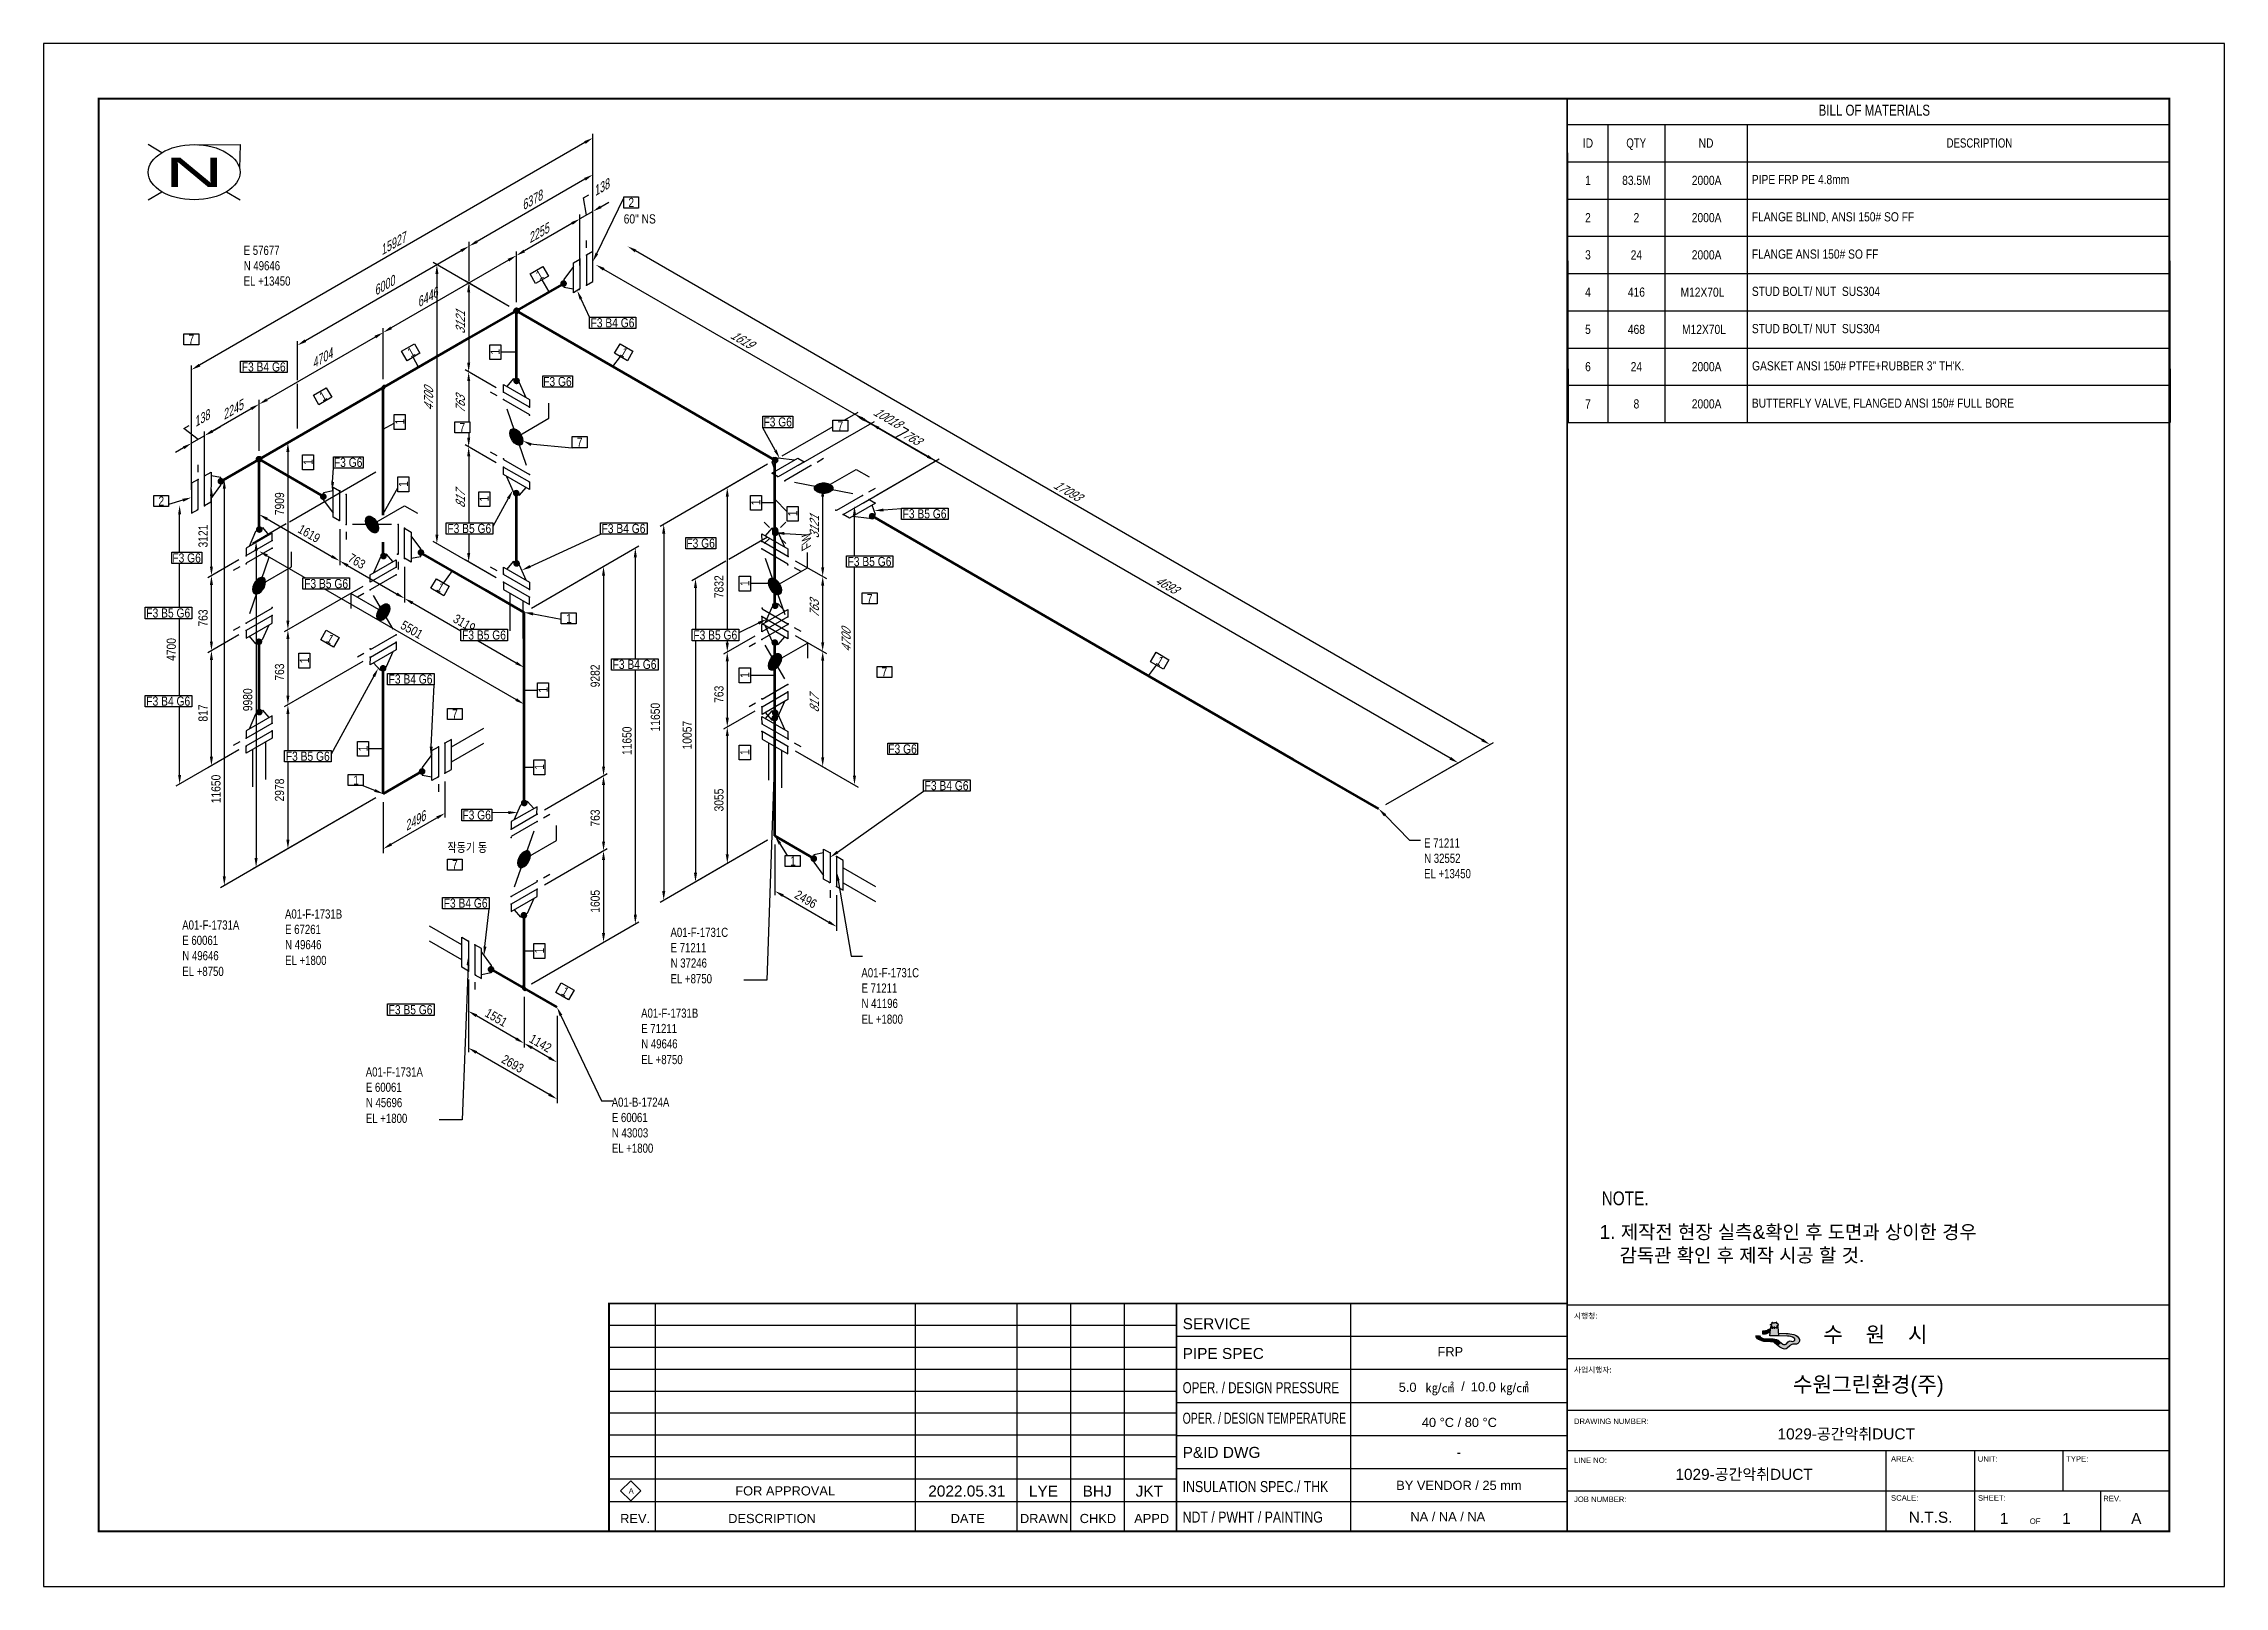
# Model space of a CAD drawing. Header units: millimetres. Extents: x 0 to 594, y 0 to 420.
import ezdxf
from ezdxf import colors
from ezdxf.entities.mleader import LeaderData, LeaderLine
from ezdxf.enums import TextEntityAlignment as Align
from ezdxf.math import Vec2, Vec3

# ---------------------------------------------------------------- set-up
doc = ezdxf.new("R2010")
doc.units = ezdxf.units.MM
doc.header["$LTSCALE"] = 0.25
doc.linetypes.add('DASHED2', pattern=[9.525, 6.35, -3.175])
for name, color, linetype in [('7', 5, 'Continuous'), ('TITLE', 7, 'Continuous'), ('밸브', 4, 'Continuous'), ('연속', 7, 'DASHED2'), ('용접', 1, 'Continuous'), ('주석', 7, 'Continuous'), ('지시선', 1, 'Continuous'), ('치수', 1, 'Continuous'), ('테이블', 7, 'Continuous')]:
    doc.layers.add(name, color=color, linetype=linetype)
doc.layers.add('파이프', color=3, linetype='Continuous', lineweight=70)
doc.styles.add('AdskIsoAnnotation', font='arial.ttf', dxfattribs={"width": 0.8, "height": 1})
doc.styles.add('AdskIsoMetric', font='arial.ttf', dxfattribs={"width": 0.8, "height": 2.5})
doc.styles.add('AdskIsoMetric-30', font='arial.ttf', dxfattribs={"width": 0.8, "height": 2.5})
doc.styles.add('AdskIsoMetric30', font='arial.ttf', dxfattribs={"width": 0.8, "oblique": 30, "height": 2.5})
doc.styles.add('FF1', font='arial.ttf')
doc.styles.add('MtXpl_', font='')
doc.styles.add('RomanS', font='arial.ttf')
doc.styles.get("Standard").update_dxf_attribs({"font": 'arial.ttf'})
doc.styles.add('굴림', font='')
doc.styles.get('MtXpl_').set_extended_font_data('Gulim')
doc.styles.get('굴림').set_extended_font_data('Gulim')
doc.dimstyles.new('AdskIsoMetric', dxfattribs={"dimtxt": 2.5, "dimasz": 2.5, "dimexe": 1, "dimexo": 2, "dimgap": 0.8, "dimtad": 1, "dimdec": 0, "dimrnd": 1, "dimzin": 0, "dimdsep": 46, "dimtxsty": 'AdskIsoMetric', "dimcen": 0, "dimclrt": 7, "dimadec": 0, "dimazin": 0, "dimtfac": 1, "dimtdec": 0, "dimtmove": 1, "dimatfit": 3, "dimfxl": 0, "dimfrac": 2, "dimtolj": 1, "dimtzin": 0, "dimarcsym": 0})

msp = doc.modelspace()

# ---------------------------------------------------------------- texts
at = {"color": 0, "linetype": 'ByBlock', "lineweight": 40, "width": 2}
msp.add_text('N', height=8, dxfattribs=at).set_placement((41, 385), align=Align.MIDDLE_CENTER)
at = {"color": 7, "linetype": 'ByBlock', "lineweight": -2, "style": 'RomanS'}
for s, height, p in [('SERVICE', 3, (310.25, 70.006)), ('시행청:', 1.5, (416.8367, 72.8857)), ('PIPE SPEC', 3, (310.25, 61.8976)), ('사업시행자:', 1.5, (416.8367, 58.1958)), ('DRAWING NUMBER:', 1.5, (416.8367, 44.1958)), ('P&ID DWG ', 3, (310.25, 34.9726)), ('LINE NO:', 1.5, (416.8367, 33.5792)), ('AREA:', 1.5, (503.1903, 33.9438)), ('UNIT:', 1.5, (526.8116, 33.9438)), ('TYPE:', 1.5, (550.8911, 33.9438)), ('JOB NUMBER:', 1.5, (416.8367, 22.9625)), ('SCALE:', 1.5, (503.1903, 23.3271)), ('SHEET:', 1.5, (526.8904, 23.3271)), ('REV.', 1.5, (560.9975, 23.16)), ('OF', 1.5, (541, 17))]:
    msp.add_text(s, height=height, dxfattribs=at).set_placement(p)
at = {"style": '굴림'}
msp.add_text('수    원    시', height=4.255987, dxfattribs=at).set_placement((484.7572, 66.4683))
at = {"color": 7, "style": 'AdskIsoMetric'}
for s, p in [('FRP', (379.6687, 62.646)), ('5.0', (369.103, 52.9462)), ('㎏/㎠', (376.3782, 52.8069)), ('/', (386.1261, 53.2022)), ('10.0', (388.7325, 53.0638)), ('㎏/㎠', (396.6965, 52.8657)), ('40 %%DC / 80 %%DC', (375.399, 43.3833)), ('NA / NA / NA', (372.2839, 17.7298))]:
    msp.add_text(s, height=2.5, dxfattribs=at).set_placement(p)
at = {"color": 7, "linetype": 'ByBlock', "lineweight": -2, "style": 'RomanS'}
for s, width, p in [('OPER. / DESIGN PRESSURE', 0.75, (310.25, 52.5893)), ('OPER. / DESIGN TEMPERATURE', 0.68, (310.25, 44.281)), ('INSULATION SPEC./ THK', 0.8, (310.25, 25.6643)), ('NDT / PWHT / PAINTING', 0.8, (310.25, 17.356))]:
    msp.add_text(s, height=3, dxfattribs=dict(at, width=width)).set_placement(p)
at = {"style": '굴림'}
msp.add_text('수원그린환경(주)', height=4.25599, dxfattribs=at).set_placement((497, 55), align=Align.MIDDLE_CENTER)
at = {"color": 7, "style": 'AdskIsoMetric'}
for s, p in [('-', (385.5, 36.5)), ('FOR APPROVAL', (201.988, 26)), ('BY VENDOR / 25 mm', (385.5, 27.5))]:
    msp.add_text(s, height=2.5, dxfattribs=at).set_placement(p, align=Align.MIDDLE_CENTER)
at = {"color": 7, "linetype": 'ByBlock', "lineweight": -2, "style": 'RomanS'}
for s, p in [('REV.', (161.1158, 17.2245)), ('DESCRIPTION', (198.4012, 17.2245)), ('DATE', (251.7185, 17.2245)), ('DRAWN', (272.5302, 17.2245)), ('CHKD', (287.1697, 17.2245)), ('APPD', (301.8091, 17.2245))]:
    msp.add_text(s, height=2.5, dxfattribs=at).set_placement(p, align=Align.CENTER)
at = {"color": 7, "linetype": 'ByBlock', "lineweight": -2}
msp.add_text('N.T.S.', height=3, dxfattribs=at).set_placement((514, 17.3202), align=Align.CENTER)
at = {"color": 7}
for tag, p in [('1029-공간악취DUCT', (491, 40)), ('1029-공간악취DUCT', (463.1722, 29)), ('2022.05.31', (251.4515, 24.4518)), ('LYE', (272.32, 24.4243)), ('BHJ', (286.9594, 24.4243)), ('JKT', (301.1751, 24.4243)), ('1', (534, 17)), ('1', (551, 17)), ('A', (570, 17))]:
    msp.add_attdef(tag, text='', height=3, dxfattribs=at).set_placement(p, align=Align.CENTER)
at = {"layer": 'TITLE', "color": 7, "linetype": 'Continuous', "style": 'FF1'}
msp.add_text('A', height=1.4952, dxfattribs=at).set_placement((159.3541, 25.2225))
at = {"layer": '용접', "insert": (209, 283), "char_height": 2.5, "attachment_point": 7, "rotation": 90, "style": 'AdskIsoAnnotation'}
msp.add_mtext('{\\Q-30;FW}', dxfattribs=at)
at = {"layer": '주석', "width": 0.8}
for s, height, style, p in [('E 57677', 2.5, 'MtXpl_', (54.5024, 362.4645)), ('EL +13450', 2.5, 'MtXpl_', (54.5024, 354.1107)), ('N 49646', 2.5, 'MtXpl_', (54.5106, 358.2876)), ('E 71211', 2.5, 'MtXpl_', (376.03, 201.1487)), ('N 32552', 2.5, 'MtXpl_', (376.0382, 196.9718)), ('EL +13450', 2.5, 'MtXpl_', (376.03, 192.7949)), ('A01-F-1731B', 2.5, 'MtXpl_', (65.7497, 181.8067)), ('A01-F-1731A', 2.5, 'MtXpl_', (37.7497, 178.8067)), ('E 67261', 2.5, 'MtXpl_', (65.779, 177.6299)), ('A01-F-1731C', 2.5, 'MtXpl_', (170.7497, 176.8067)), ('E 60061', 2.5, 'MtXpl_', (37.779, 174.6299)), ('N 49646', 2.5, 'MtXpl_', (37.7872, 170.453)), ('N 49646', 2.5, 'MtXpl_', (65.7872, 173.453)), ('E 71211', 2.5, 'MtXpl_', (170.779, 172.6299)), ('EL +8750', 2.5, 'MtXpl_', (37.779, 166.1698)), ('EL +1800', 2.5, 'MtXpl_', (65.779, 169.1698)), ('EL +8750', 2.5, 'MtXpl_', (170.779, 164.1698)), ('N 37246', 2.5, 'MtXpl_', (170.7872, 168.453)), ('A01-F-1731C', 2.5, 'MtXpl_', (222.7497, 165.8067)), ('E 71211', 2.5, 'MtXpl_', (222.779, 161.6299)), ('A01-F-1731B', 2.5, 'MtXpl_', (162.7497, 154.8067)), ('EL +1800', 2.5, 'MtXpl_', (222.779, 153.1698)), ('N 41196', 2.5, 'MtXpl_', (222.7872, 157.453)), ('E 71211', 2.5, 'MtXpl_', (162.779, 150.6299)), ('N 49646', 2.5, 'MtXpl_', (162.7872, 146.453)), ('EL +8750', 2.5, 'MtXpl_', (162.779, 142.1698)), ('A01-F-1731A', 2.5, 'MtXpl_', (87.7497, 138.8067)), ('E 60061', 2.5, 'MtXpl_', (87.779, 134.6299)), ('N 45696', 2.5, 'MtXpl_', (87.7872, 130.453)), ('A01-B-1724A', 2.5, 'MtXpl_', (154.7284, 130.5733)), ('EL +1800', 2.5, 'MtXpl_', (87.779, 126.1698)), ('E 60061', 2.5, 'MtXpl_', (154.779, 126.3964)), ('N 43003', 2.5, 'MtXpl_', (154.7872, 122.2195)), ('EL +1800', 2.5, 'MtXpl_', (154.779, 118.0426)), ('NOTE.', 3.75, 'AdskIsoAnnotation', (424.3734, 103.7723))]:
    msp.add_text(s, height=height, dxfattribs=dict(at, style=style)).set_placement(p)
at = {"layer": '주석', "style": 'AdskIsoAnnotation'}
for s, p in [('1. 제작전 현장 실측&확인 후 도면과 상이한 경우 ', (423.7796, 94.6083)), ('   감독관 확인 후 제작 시공 할 것.', (424.9028, 88.2681))]:
    msp.add_text(s, height=3.75, dxfattribs=at).set_placement(p)
at = {"layer": '주석', "insert": (158, 371), "char_height": 2.5, "attachment_point": 7, "style": 'AdskIsoAnnotation'}
msp.add_mtext('{\\Q0;60" NS}', dxfattribs=at)
at = {"layer": '테이블', "width": 0.8}
for s, height, style, p in [('BILL OF MATERIALS', 3, 'MtXpl_', (483.4713, 400.382)), ('QTY', 2.5, 'MtXpl_', (431.1037, 391.7069)), ('DESCRIPTION', 2.5, 'MtXpl_', (518.3382, 391.7102)), ('2000A', 2.5, 'AdskIsoMetric', (448.9281, 381.5341)), ('PIPE FRP PE 4.8mm ', 2.5, 'AdskIsoMetric', (465.2844, 381.7439)), ('2000A', 2.5, 'AdskIsoMetric', (448.9281, 371.3912)), ('FLANGE BLIND, ANSI 150# SO FF ', 2.5, 'AdskIsoMetric', (465.2708, 371.601)), ('2000A', 2.5, 'AdskIsoMetric', (448.9281, 361.2484)), ('FLANGE ANSI 150# SO FF ', 2.5, 'AdskIsoMetric', (465.2708, 361.4581)), ('M12X70L', 2.5, 'AdskIsoMetric', (445.8605, 351.0902)), ('STUD BOLT/ NUT  SUS304', 2.5, 'AdskIsoMetric', (465.2954, 351.3144)), ('M12X70L', 2.5, 'AdskIsoMetric', (446.269, 340.9473)), ('STUD BOLT/ NUT  SUS304', 2.5, 'AdskIsoMetric', (465.2954, 341.1716)), ('2000A', 2.5, 'AdskIsoMetric', (448.9281, 330.8198)), ('GASKET ANSI 150# PTFE+RUBBER 3" TH\'K.', 2.5, 'AdskIsoMetric', (465.3513, 331.0296)), ('2000A', 2.5, 'AdskIsoMetric', (448.9281, 320.677)), ('BUTTERFLY VALVE, FLANGED ANSI 150# FULL BORE', 2.5, 'AdskIsoMetric', (465.2954, 320.8867))]:
    msp.add_text(s, height=height, dxfattribs=dict(at, style=style)).set_placement(p)
at = {"layer": '테이블', "char_height": 2.5, "attachment_point": 5, "style": 'AdskIsoMetric'}
for s, insert, width in [('ID', (420.6511, 392.9286), 7.820039), ('ND', (452.8148, 392.9286), 19.370384), ('1', (420.6511, 382.7679), 7.820039), ('83.5M', (433.8454, 382.7679), 12.568491), ('2', (420.6511, 372.625), 7.820039), ('2', (433.8454, 372.625), 12.568491), ('3', (420.6511, 362.4822), 7.820039), ('24', (433.8454, 362.4822), 12.568491), ('4', (420.6511, 352.3393), 7.820039), ('416', (433.8454, 352.3393), 12.568491), ('5', (420.6511, 342.1965), 7.820039), ('468', (433.8454, 342.1965), 12.568491), ('6', (420.6511, 332.0536), 7.820039), ('24', (433.8454, 332.0536), 12.568491), ('7', (420.6511, 321.9108), 7.820039), ('8', (433.8454, 321.9108), 12.568491)]:
    msp.add_mtext(s, dxfattribs=dict(at, insert=insert, width=width))

# ---------------------------------------------------------------- blocks, each defined once
blk = doc.blocks.new('끝 장비-2-IsoRight')
at = {"color": 0, "linetype": 'ByBlock', "lineweight": -2, "extrusion": (-0.707107, -0.408248, 0.57735)}
for p, q in [((-0.088, 0.153), (-0.53, 0.408)), ((-0.088, -0.051), (-0.53, 0.204)), ((-0.088, -0.153), (-0.088, 0.255)), ((-0.088, 0.255), (0, 0.204)), ((0, 0.204), (0, -0.204)), ((0, -0.204), (-0.088, -0.153))]:
    blk.add_line(p, q, dxfattribs=at)
blk = doc.blocks.new('끝 장비-2-IsoLeft')
at = {"color": 0, "linetype": 'ByBlock', "lineweight": -2, "extrusion": (0, -0.816497, -0.57735)}
for p, q in [((0, 0.102), (-0.442, 0.357)), ((-0.177, 0), (-0.619, 0.255)), ((0.088, 0.153), (-0.265, -0.051)), ((-0.177, -0.102), (0.177, 0.102)), ((0.177, 0.102), (0.088, 0.153)), ((-0.265, -0.051), (-0.177, -0.102))]:
    blk.add_line(p, q, dxfattribs=at)
blk = doc.blocks.new('끝 장비-1-IsoRight')
at = {"color": 0, "linetype": 'ByBlock', "lineweight": -2, "extrusion": (0.707107, 0.408248, -0.57735)}
for p, q in [((-0.088, 0.153), (-0.53, 0.408)), ((-0.088, -0.051), (-0.53, 0.204)), ((0, 0.204), (-0.088, 0.255)), ((-0.088, 0.255), (-0.088, -0.153)), ((0, -0.204), (0, 0.204)), ((-0.088, -0.153), (0, -0.204))]:
    blk.add_line(p, q, dxfattribs=at)
blk = doc.blocks.new('플랜지-2-IsoLeft')
at = {"color": 0, "linetype": 'ByBlock', "lineweight": -2}
blk.add_wipeout([(0.221, 0.077), (0.133, 0.128), (-0.221, -0.077), (-0.133, -0.128)], dxfattribs=at)
at = {"color": 0, "linetype": 'ByBlock', "lineweight": -2, "extrusion": (0, -0.816497, -0.57735)}
for p, q in [((0.133, 0.128), (-0.221, -0.077)), ((-0.133, -0.128), (0.221, 0.077)), ((0.221, 0.077), (0.133, 0.128)), ((-0.221, -0.077), (-0.133, -0.128))]:
    blk.add_line(p, q, dxfattribs=at)
at = {"color": 0, "linetype": 'ByBlock', "lineweight": -2}
blk.add_wipeout([(0.221, 0.077), (0.133, 0.128), (-0.221, -0.077), (-0.133, -0.128)], dxfattribs=at)
at = {"color": 0, "linetype": 'ByBlock', "lineweight": -2, "extrusion": (0, -0.816497, -0.57735)}
for p, q in [((0.133, 0.128), (-0.221, -0.077)), ((-0.133, -0.128), (0.221, 0.077)), ((0.221, 0.077), (0.133, 0.128)), ((-0.221, -0.077), (-0.133, -0.128))]:
    blk.add_line(p, q, dxfattribs=at)
blk = doc.blocks.new('개스킷-2-IsoLeft')
at = {"color": 0, "linetype": 'ByBlock', "lineweight": -2, "extrusion": (0, 0, -1)}
for p in [(0.133, 0.128), (0.221, 0.077), (-0.23, -0.071), (-0.133, -0.128)]:
    blk.add_point(p, dxfattribs=at)
blk = doc.blocks.new('플랜지WN-2-IsoLeft')
at = {"color": 0, "linetype": 'ByBlock', "lineweight": -2, "extrusion": (0, -0.816497, -0.57735)}
for p, q in [((-0.155, -0.115), (0.199, 0.089)), ((-0.066, 0.089), (-0.155, 0.038)), ((-0.155, 0.038), (-0.11, -0.089)), ((0.155, 0.064), (-0.066, 0.089)), ((0.287, 0.038), (-0.066, -0.166)), ((0.199, 0.089), (0.287, 0.038)), ((-0.066, -0.166), (-0.155, -0.115))]:
    blk.add_line(p, q, dxfattribs=at)
blk = doc.blocks.new('플랜지WN-2-IsoRight')
at = {"color": 0, "linetype": 'ByBlock', "lineweight": -2, "extrusion": (-0.707107, -0.408248, 0.57735)}
for p, q in [((-0.11, 0.115), (0.022, 0.14)), ((-0.11, 0.013), (-0.11, 0.115)), ((0.022, -0.166), (-0.11, 0.013)), ((0.11, 0.14), (0.022, 0.191)), ((0.022, 0.191), (0.022, -0.217)), ((0.11, -0.268), (0.11, 0.14)), ((0.022, -0.217), (0.11, -0.268))]:
    blk.add_line(p, q, dxfattribs=at)
blk = doc.blocks.new('개스킷-2-IsoRight')
at = {"color": 0, "linetype": 'ByBlock', "lineweight": -2, "extrusion": (-1, 0, 0)}
for p in [(-0.053, 0.235), (0.044, 0.179), (-0.044, -0.179), (0.044, -0.23)]:
    blk.add_point(p, dxfattribs=at)
blk = doc.blocks.new('버터플라이 밸브-2-IsoRight')
blk.add_hatch(color=256).paths.add_polyline_path([(-0.088, 0.051), (-0.088, 0.05), (-0.088, 0.05), (-0.088, 0.049), (-0.088, 0.048), (-0.088, 0.048), (-0.088, 0.047), (-0.088, 0.046), (-0.088, 0.045), (-0.088, 0.045), (-0.088, 0.044), (-0.087, 0.043), (-0.087, 0.043), (-0.087, 0.042), (-0.087, 0.041), (-0.087, 0.041), (-0.087, 0.04), (-0.087, 0.039), (-0.087, 0.039), (-0.087, 0.038), (-0.087, 0.037), (-0.087, 0.036), (-0.086, 0.036), (-0.086, 0.035), (-0.086, 0.034), (-0.086, 0.034), (-0.086, 0.033), (-0.086, 0.032), (-0.086, 0.032), (-0.086, 0.031), (-0.086, 0.03), (-0.086, 0.029), (-0.086, 0.029), (-0.085, 0.028), (-0.085, 0.027), (-0.085, 0.027), (-0.085, 0.026), (-0.085, 0.025), (-0.085, 0.025), (-0.085, 0.024), (-0.085, 0.023), (-0.085, 0.023), (-0.085, 0.022), (-0.085, 0.021), (-0.085, 0.02), (-0.084, 0.02), (-0.084, 0.019), (-0.084, 0.018), (-0.084, 0.018), (-0.084, 0.017), (-0.084, 0.017), (-0.084, 0.016), (-0.084, 0.016), (-0.083, 0.015), (-0.083, 0.014), (-0.083, 0.013), (-0.083, 0.013), (-0.082, 0.012), (-0.082, 0.011), (-0.082, 0.01), (-0.082, 0.01), (-0.081, 0.009), (-0.081, 0.008), (-0.081, 0.008), (-0.08, 0.007), (-0.08, 0.006), (-0.08, 0.005), (-0.08, 0.005), (-0.079, 0.004), (-0.079, 0.003), (-0.079, 0.002), (-0.079, 0.002), (-0.078, 0.001), (-0.078, 0), (-0.078, 0), (-0.078, -0.001), (-0.077, -0.002), (-0.077, -0.003), (-0.077, -0.003), (-0.077, -0.004), (-0.076, -0.005), (-0.076, -0.006), (-0.076, -0.006), (-0.076, -0.007), (-0.075, -0.008), (-0.075, -0.009), (-0.075, -0.009), (-0.075, -0.01), (-0.074, -0.011), (-0.074, -0.011), (-0.074, -0.012), (-0.074, -0.013), (-0.073, -0.014), (-0.073, -0.014), (-0.073, -0.015), (-0.073, -0.016), (-0.072, -0.017), (-0.072, -0.017), (-0.072, -0.018), (-0.072, -0.019), (-0.072, -0.019), (-0.071, -0.019), (-0.071, -0.02), (-0.07, -0.021), (-0.07, -0.021), (-0.07, -0.022), (-0.069, -0.023), (-0.069, -0.024), (-0.068, -0.024), (-0.068, -0.025), (-0.068, -0.026), (-0.067, -0.026), (-0.067, -0.027), (-0.066, -0.028), (-0.066, -0.028), (-0.066, -0.029), (-0.065, -0.03), (-0.065, -0.03), (-0.064, -0.031), (-0.064, -0.032), (-0.064, -0.033), (-0.063, -0.033), (-0.063, -0.034), (-0.062, -0.035), (-0.062, -0.035), (-0.062, -0.036), (-0.061, -0.037), (-0.061, -0.037), (-0.06, -0.038), (-0.06, -0.039), (-0.06, -0.039), (-0.059, -0.04), (-0.059, -0.041), (-0.058, -0.042), (-0.058, -0.042), (-0.058, -0.043), (-0.057, -0.044), (-0.057, -0.044), (-0.056, -0.045), (-0.056, -0.046), (-0.056, -0.046), (-0.055, -0.047), (-0.055, -0.048), (-0.054, -0.048), (-0.054, -0.049), (-0.054, -0.05), (-0.053, -0.051), (-0.053, -0.051), (-0.052, -0.052), (-0.052, -0.053), (-0.052, -0.053), (-0.051, -0.053), (-0.051, -0.054), (-0.05, -0.054), (-0.05, -0.055), (-0.049, -0.056), (-0.049, -0.056), (-0.048, -0.057), (-0.048, -0.057), (-0.047, -0.058), (-0.047, -0.058), (-0.046, -0.059), (-0.046, -0.06), (-0.045, -0.06), (-0.045, -0.061), (-0.044, -0.061), (-0.044, -0.062), (-0.043, -0.063), (-0.043, -0.063), (-0.042, -0.064), (-0.042, -0.064), (-0.041, -0.065), (-0.041, -0.065), (-0.04, -0.066), (-0.04, -0.067), (-0.039, -0.067), (-0.039, -0.068), (-0.038, -0.068), (-0.038, -0.069), (-0.037, -0.07), (-0.037, -0.07), (-0.036, -0.071), (-0.036, -0.071), (-0.035, -0.072), (-0.035, -0.073), (-0.034, -0.073), (-0.034, -0.074), (-0.033, -0.074), (-0.033, -0.075), (-0.032, -0.075), (-0.032, -0.076), (-0.031, -0.077), (-0.031, -0.077), (-0.03, -0.078), (-0.03, -0.078), (-0.029, -0.079), (-0.029, -0.08), (-0.028, -0.08), (-0.028, -0.081), (-0.027, -0.081), (-0.027, -0.081), (-0.027, -0.082), (-0.026, -0.082), (-0.026, -0.083), (-0.025, -0.083), (-0.025, -0.083), (-0.024, -0.084), (-0.023, -0.084), (-0.023, -0.085), (-0.022, -0.085), (-0.022, -0.086), (-0.021, -0.086), (-0.021, -0.086), (-0.02, -0.087), (-0.02, -0.087), (-0.019, -0.088), (-0.018, -0.088), (-0.018, -0.089), (-0.017, -0.089), (-0.017, -0.089), (-0.016, -0.09), (-0.016, -0.09), (-0.015, -0.091), (-0.014, -0.091), (-0.014, -0.091), (-0.013, -0.092), (-0.013, -0.092), (-0.012, -0.093), (-0.012, -0.093), (-0.011, -0.094), (-0.011, -0.094), (-0.01, -0.094), (-0.009, -0.095), (-0.009, -0.095), (-0.008, -0.096), (-0.008, -0.096), (-0.007, -0.097), (-0.007, -0.097), (-0.006, -0.097), (-0.006, -0.098), (-0.005, -0.098), (-0.004, -0.099), (-0.004, -0.099), (-0.003, -0.1), (-0.003, -0.1), (-0.002, -0.1), (-0.002, -0.101), (-0.001, -0.101), (-0.001, -0.102), (0, -0.102), (0, -0.102), (0.001, -0.102), (0.001, -0.103), (0.002, -0.103), (0.002, -0.103), (0.003, -0.103), (0.003, -0.103), (0.004, -0.104), (0.004, -0.104), (0.005, -0.104), (0.006, -0.104), (0.006, -0.104), (0.007, -0.105), (0.007, -0.105), (0.008, -0.105), (0.008, -0.105), (0.009, -0.106), (0.009, -0.106), (0.01, -0.106), (0.011, -0.106), (0.011, -0.106), (0.012, -0.107), (0.012, -0.107), (0.013, -0.107), (0.013, -0.107), (0.014, -0.108), (0.014, -0.108), (0.015, -0.108), (0.016, -0.108), (0.016, -0.108), (0.017, -0.109), (0.017, -0.109), (0.018, -0.109), (0.018, -0.109), (0.019, -0.11), (0.02, -0.11), (0.02, -0.11), (0.021, -0.11), (0.021, -0.11), (0.022, -0.111), (0.022, -0.111), (0.023, -0.111), (0.023, -0.111), (0.024, -0.112), (0.025, -0.112), (0.025, -0.112), (0.026, -0.112), (0.026, -0.112), (0.027, -0.113), (0.027, -0.113), (0.027, -0.113), (0.028, -0.113), (0.028, -0.113), (0.029, -0.113), (0.029, -0.113), (0.03, -0.113), (0.03, -0.113), (0.031, -0.113), (0.031, -0.113), (0.032, -0.113), (0.032, -0.113), (0.033, -0.113), (0.033, -0.113), (0.034, -0.113), (0.034, -0.113), (0.035, -0.113), (0.035, -0.113), (0.036, -0.113), (0.036, -0.113), (0.037, -0.113), (0.037, -0.113), (0.038, -0.113), (0.038, -0.113), (0.039, -0.113), (0.039, -0.113), (0.04, -0.113), (0.04, -0.113), (0.041, -0.113), (0.041, -0.113), (0.042, -0.113), (0.042, -0.113), (0.043, -0.113), (0.043, -0.113), (0.044, -0.113), (0.044, -0.113), (0.045, -0.113), (0.045, -0.113), (0.046, -0.113), (0.046, -0.113), (0.047, -0.113), (0.047, -0.113), (0.048, -0.113), (0.048, -0.113), (0.049, -0.113), (0.049, -0.113), (0.05, -0.113), (0.05, -0.113), (0.051, -0.113), (0.051, -0.113), (0.052, -0.113), (0.052, -0.113), (0.052, -0.112), (0.053, -0.112), (0.053, -0.112), (0.054, -0.112), (0.054, -0.111), (0.054, -0.111), (0.055, -0.111), (0.055, -0.111), (0.056, -0.11), (0.056, -0.11), (0.056, -0.11), (0.057, -0.11), (0.057, -0.11), (0.058, -0.109), (0.058, -0.109), (0.058, -0.109), (0.059, -0.109), (0.059, -0.108), (0.06, -0.108), (0.06, -0.108), (0.06, -0.108), (0.061, -0.107), (0.061, -0.107), (0.062, -0.107), (0.062, -0.107), (0.062, -0.107), (0.063, -0.106), (0.063, -0.106), (0.064, -0.106), (0.064, -0.106), (0.064, -0.105), (0.065, -0.105), (0.065, -0.105), (0.066, -0.105), (0.066, -0.105), (0.066, -0.104), (0.067, -0.104), (0.067, -0.104), (0.068, -0.104), (0.068, -0.103), (0.068, -0.103), (0.069, -0.103), (0.069, -0.103), (0.07, -0.102), (0.07, -0.102), (0.07, -0.102), (0.071, -0.102), (0.071, -0.102), (0.072, -0.101), (0.072, -0.101), (0.072, -0.101), (0.072, -0.1), (0.072, -0.1), (0.073, -0.1), (0.073, -0.099), (0.073, -0.099), (0.073, -0.098), (0.074, -0.098), (0.074, -0.097), (0.074, -0.097), (0.074, -0.097), (0.075, -0.096), (0.075, -0.096), (0.075, -0.095), (0.075, -0.095), (0.076, -0.094), (0.076, -0.094), (0.076, -0.093), (0.076, -0.093), (0.077, -0.093), (0.077, -0.092), (0.077, -0.092), (0.077, -0.091), (0.078, -0.091), (0.078, -0.09), (0.078, -0.09), (0.078, -0.09), (0.079, -0.089), (0.079, -0.089), (0.079, -0.088), (0.079, -0.088), (0.08, -0.087), (0.08, -0.087), (0.08, -0.087), (0.08, -0.086), (0.081, -0.086), (0.081, -0.085), (0.081, -0.085), (0.082, -0.084), (0.082, -0.084), (0.082, -0.084), (0.082, -0.083), (0.083, -0.083), (0.083, -0.082), (0.083, -0.082), (0.083, -0.081), (0.084, -0.081), (0.084, -0.081), (0.084, -0.08), (0.084, -0.08), (0.084, -0.079), (0.084, -0.079), (0.084, -0.078), (0.084, -0.078), (0.085, -0.077), (0.085, -0.077), (0.085, -0.076), (0.085, -0.075), (0.085, -0.075), (0.085, -0.074), (0.085, -0.074), (0.085, -0.073), (0.085, -0.072), (0.085, -0.072), (0.085, -0.071), (0.085, -0.071), (0.086, -0.07), (0.086, -0.069), (0.086, -0.069), (0.086, -0.068), (0.086, -0.068), (0.086, -0.067), (0.086, -0.066), (0.086, -0.066), (0.086, -0.065), (0.086, -0.065), (0.086, -0.064), (0.087, -0.063), (0.087, -0.063), (0.087, -0.062), (0.087, -0.062), (0.087, -0.061), (0.087, -0.061), (0.087, -0.06), (0.087, -0.059), (0.087, -0.059), (0.087, -0.058), (0.087, -0.058), (0.088, -0.057), (0.088, -0.056), (0.088, -0.056), (0.088, -0.055), (0.088, -0.055), (0.088, -0.054), (0.088, -0.053), (0.088, -0.053), (0.088, -0.052), (0.088, -0.052), (0.088, -0.051), (0.088, -0.051), (0.088, -0.05), (0.088, -0.05), (0.088, -0.049), (0.088, -0.048), (0.088, -0.048), (0.088, -0.047), (0.088, -0.046), (0.088, -0.045), (0.088, -0.045), (0.088, -0.044), (0.087, -0.043), (0.087, -0.043), (0.087, -0.042), (0.087, -0.041), (0.087, -0.041), (0.087, -0.04), (0.087, -0.039), (0.087, -0.039), (0.087, -0.038), (0.087, -0.037), (0.087, -0.036), (0.086, -0.036), (0.086, -0.035), (0.086, -0.034), (0.086, -0.034), (0.086, -0.033), (0.086, -0.032), (0.086, -0.032), (0.086, -0.031), (0.086, -0.03), (0.086, -0.029), (0.086, -0.029), (0.085, -0.028), (0.085, -0.027), (0.085, -0.027), (0.085, -0.026), (0.085, -0.025), (0.085, -0.025), (0.085, -0.024), (0.085, -0.023), (0.085, -0.023), (0.085, -0.022), (0.085, -0.021), (0.085, -0.02), (0.084, -0.02), (0.084, -0.019), (0.084, -0.018), (0.084, -0.018), (0.084, -0.017), (0.084, -0.017), (0.084, -0.016), (0.084, -0.016), (0.083, -0.015), (0.083, -0.014), (0.083, -0.013), (0.083, -0.013), (0.082, -0.012), (0.082, -0.011), (0.082, -0.01), (0.082, -0.01), (0.081, -0.009), (0.081, -0.008), (0.081, -0.008), (0.08, -0.007), (0.08, -0.006), (0.08, -0.005), (0.08, -0.005), (0.079, -0.004), (0.079, -0.003), (0.079, -0.002), (0.079, -0.002), (0.078, -0.001), (0.078, 0), (0.078, 0), (0.078, 0.001), (0.077, 0.002), (0.077, 0.003), (0.077, 0.003), (0.077, 0.004), (0.076, 0.005), (0.076, 0.006), (0.076, 0.006), (0.076, 0.007), (0.075, 0.008), (0.075, 0.009), (0.075, 0.009), (0.075, 0.01), (0.074, 0.011), (0.074, 0.011), (0.074, 0.012), (0.074, 0.013), (0.073, 0.014), (0.073, 0.014), (0.073, 0.015), (0.073, 0.016), (0.072, 0.017), (0.072, 0.017), (0.072, 0.018), (0.072, 0.019), (0.072, 0.019), (0.071, 0.019), (0.071, 0.02), (0.07, 0.021), (0.07, 0.021), (0.07, 0.022), (0.069, 0.023), (0.069, 0.024), (0.068, 0.024), (0.068, 0.025), (0.068, 0.026), (0.067, 0.026), (0.067, 0.027), (0.066, 0.028), (0.066, 0.028), (0.066, 0.029), (0.065, 0.03), (0.065, 0.03), (0.064, 0.031), (0.064, 0.032), (0.064, 0.033), (0.063, 0.033), (0.063, 0.034), (0.062, 0.035), (0.062, 0.035), (0.062, 0.036), (0.061, 0.037), (0.061, 0.037), (0.06, 0.038), (0.06, 0.039), (0.06, 0.039), (0.059, 0.04), (0.059, 0.041), (0.058, 0.042), (0.058, 0.042), (0.058, 0.043), (0.057, 0.044), (0.057, 0.044), (0.056, 0.045), (0.056, 0.046), (0.056, 0.046), (0.055, 0.047), (0.055, 0.048), (0.054, 0.048), (0.054, 0.049), (0.054, 0.05), (0.053, 0.051), (0.053, 0.051), (0.052, 0.052), (0.052, 0.053), (0.052, 0.053), (0.051, 0.053), (0.051, 0.054), (0.05, 0.054), (0.05, 0.055), (0.049, 0.056), (0.049, 0.056), (0.048, 0.057), (0.048, 0.057), (0.047, 0.058), (0.047, 0.058), (0.046, 0.059), (0.046, 0.06), (0.045, 0.06), (0.045, 0.061), (0.044, 0.061), (0.044, 0.062), (0.043, 0.063), (0.043, 0.063), (0.042, 0.064), (0.042, 0.064), (0.041, 0.065), (0.041, 0.065), (0.04, 0.066), (0.04, 0.067), (0.039, 0.067), (0.039, 0.068), (0.038, 0.068), (0.038, 0.069), (0.037, 0.07), (0.037, 0.07), (0.036, 0.071), (0.036, 0.071), (0.035, 0.072), (0.035, 0.073), (0.034, 0.073), (0.034, 0.074), (0.033, 0.074), (0.033, 0.075), (0.032, 0.075), (0.032, 0.076), (0.031, 0.077), (0.031, 0.077), (0.03, 0.078), (0.03, 0.078), (0.029, 0.079), (0.029, 0.08), (0.028, 0.08), (0.028, 0.081), (0.027, 0.081), (0.027, 0.081), (0.027, 0.082), (0.026, 0.082), (0.026, 0.083), (0.025, 0.083), (0.025, 0.083), (0.024, 0.084), (0.023, 0.084), (0.023, 0.085), (0.022, 0.085), (0.022, 0.086), (0.021, 0.086), (0.021, 0.086), (0.02, 0.087), (0.02, 0.087), (0.019, 0.088), (0.018, 0.088), (0.018, 0.089), (0.017, 0.089), (0.017, 0.089), (0.016, 0.09), (0.016, 0.09), (0.015, 0.091), (0.014, 0.091), (0.014, 0.091), (0.013, 0.092), (0.013, 0.092), (0.012, 0.093), (0.012, 0.093), (0.011, 0.094), (0.011, 0.094), (0.01, 0.094), (0.009, 0.095), (0.009, 0.095), (0.008, 0.096), (0.008, 0.096), (0.007, 0.097), (0.007, 0.097), (0.006, 0.097), (0.006, 0.098), (0.005, 0.098), (0.004, 0.099), (0.004, 0.099), (0.003, 0.1), (0.003, 0.1), (0.002, 0.1), (0.002, 0.101), (0.001, 0.101), (0.001, 0.102), (0, 0.102), (0, 0.102), (-0.001, 0.102), (-0.001, 0.103), (-0.002, 0.103), (-0.002, 0.103), (-0.003, 0.103), (-0.003, 0.103), (-0.004, 0.104), (-0.004, 0.104), (-0.005, 0.104), (-0.006, 0.104), (-0.006, 0.104), (-0.007, 0.105), (-0.007, 0.105), (-0.008, 0.105), (-0.008, 0.105), (-0.009, 0.106), (-0.009, 0.106), (-0.01, 0.106), (-0.011, 0.106), (-0.011, 0.106), (-0.012, 0.107), (-0.012, 0.107), (-0.013, 0.107), (-0.013, 0.107), (-0.014, 0.108), (-0.014, 0.108), (-0.015, 0.108), (-0.016, 0.108), (-0.016, 0.108), (-0.017, 0.109), (-0.017, 0.109), (-0.018, 0.109), (-0.018, 0.109), (-0.019, 0.11), (-0.02, 0.11), (-0.02, 0.11), (-0.021, 0.11), (-0.021, 0.11), (-0.022, 0.111), (-0.022, 0.111), (-0.023, 0.111), (-0.023, 0.111), (-0.024, 0.112), (-0.025, 0.112), (-0.025, 0.112), (-0.026, 0.112), (-0.026, 0.112), (-0.027, 0.113), (-0.027, 0.113), (-0.027, 0.113), (-0.028, 0.113), (-0.028, 0.113), (-0.029, 0.113), (-0.029, 0.113), (-0.03, 0.113), (-0.03, 0.113), (-0.031, 0.113), (-0.031, 0.113), (-0.032, 0.113), (-0.032, 0.113), (-0.033, 0.113), (-0.033, 0.113), (-0.034, 0.113), (-0.034, 0.113), (-0.035, 0.113), (-0.035, 0.113), (-0.036, 0.113), (-0.036, 0.113), (-0.037, 0.113), (-0.037, 0.113), (-0.038, 0.113), (-0.038, 0.113), (-0.039, 0.113), (-0.039, 0.113), (-0.04, 0.113), (-0.04, 0.113), (-0.041, 0.113), (-0.041, 0.113), (-0.042, 0.113), (-0.042, 0.113), (-0.043, 0.113), (-0.043, 0.113), (-0.044, 0.113), (-0.044, 0.113), (-0.045, 0.113), (-0.045, 0.113), (-0.046, 0.113), (-0.046, 0.113), (-0.047, 0.113), (-0.047, 0.113), (-0.048, 0.113), (-0.048, 0.113), (-0.049, 0.113), (-0.049, 0.113), (-0.05, 0.113), (-0.05, 0.113), (-0.051, 0.113), (-0.051, 0.113), (-0.052, 0.113), (-0.052, 0.113), (-0.052, 0.112), (-0.053, 0.112), (-0.053, 0.112), (-0.054, 0.112), (-0.054, 0.111), (-0.054, 0.111), (-0.055, 0.111), (-0.055, 0.111), (-0.056, 0.11), (-0.056, 0.11), (-0.056, 0.11), (-0.057, 0.11), (-0.057, 0.11), (-0.058, 0.109), (-0.058, 0.109), (-0.058, 0.109), (-0.059, 0.109), (-0.059, 0.108), (-0.06, 0.108), (-0.06, 0.108), (-0.06, 0.108), (-0.061, 0.107), (-0.061, 0.107), (-0.062, 0.107), (-0.062, 0.107), (-0.062, 0.107), (-0.063, 0.106), (-0.063, 0.106), (-0.064, 0.106), (-0.064, 0.106), (-0.064, 0.105), (-0.065, 0.105), (-0.065, 0.105), (-0.066, 0.105), (-0.066, 0.105), (-0.066, 0.104), (-0.067, 0.104), (-0.067, 0.104), (-0.068, 0.104), (-0.068, 0.103), (-0.068, 0.103), (-0.069, 0.103), (-0.069, 0.103), (-0.07, 0.102), (-0.07, 0.102), (-0.07, 0.102), (-0.071, 0.102), (-0.071, 0.102), (-0.072, 0.101), (-0.072, 0.101), (-0.072, 0.101), (-0.072, 0.1), (-0.072, 0.1), (-0.073, 0.1), (-0.073, 0.099), (-0.073, 0.099), (-0.073, 0.098), (-0.074, 0.098), (-0.074, 0.097), (-0.074, 0.097), (-0.074, 0.097), (-0.075, 0.096), (-0.075, 0.096), (-0.075, 0.095), (-0.075, 0.095), (-0.076, 0.094), (-0.076, 0.094), (-0.076, 0.093), (-0.076, 0.093), (-0.077, 0.093), (-0.077, 0.092), (-0.077, 0.092), (-0.077, 0.091), (-0.078, 0.091), (-0.078, 0.09), (-0.078, 0.09), (-0.078, 0.09), (-0.079, 0.089), (-0.079, 0.089), (-0.079, 0.088), (-0.079, 0.088), (-0.08, 0.087), (-0.08, 0.087), (-0.08, 0.087), (-0.08, 0.086), (-0.081, 0.086), (-0.081, 0.085), (-0.081, 0.085), (-0.082, 0.084), (-0.082, 0.084), (-0.082, 0.084), (-0.082, 0.083), (-0.083, 0.083), (-0.083, 0.082), (-0.083, 0.082), (-0.083, 0.081), (-0.084, 0.081), (-0.084, 0.081), (-0.084, 0.08), (-0.084, 0.08), (-0.084, 0.079), (-0.084, 0.079), (-0.084, 0.078), (-0.084, 0.078), (-0.085, 0.077), (-0.085, 0.077), (-0.085, 0.076), (-0.085, 0.075), (-0.085, 0.075), (-0.085, 0.074), (-0.085, 0.074), (-0.085, 0.073), (-0.085, 0.072), (-0.085, 0.072), (-0.085, 0.071), (-0.085, 0.071), (-0.086, 0.07), (-0.086, 0.069), (-0.086, 0.069), (-0.086, 0.068), (-0.086, 0.068), (-0.086, 0.067), (-0.086, 0.066), (-0.086, 0.066), (-0.086, 0.065), (-0.086, 0.065), (-0.086, 0.064), (-0.087, 0.063), (-0.087, 0.063), (-0.087, 0.062), (-0.087, 0.062), (-0.087, 0.061), (-0.087, 0.061), (-0.087, 0.06), (-0.087, 0.059), (-0.087, 0.059), (-0.087, 0.058), (-0.087, 0.058), (-0.088, 0.057), (-0.088, 0.056), (-0.088, 0.056), (-0.088, 0.055), (-0.088, 0.055), (-0.088, 0.054), (-0.088, 0.053), (-0.088, 0.053), (-0.088, 0.052), (-0.088, 0.052)], flags=0)
at = {"color": 0, "linetype": 'ByBlock', "lineweight": -2, "extrusion": (-0.707107, -0.408248, 0.57735)}
for p, q in [((-0.354, 0), (-0.354, 0.408)), ((0.265, -0.306), (-0.265, 0.306)), ((-0.084, 0.08), (-0.088, 0.051)), ((-0.088, 0.051), (-0.084, 0.017)), ((-0.072, 0.101), (-0.084, 0.08)), ((-0.084, 0.017), (-0.072, -0.019)), ((-0.052, 0.113), (-0.072, 0.101)), ((-0.027, 0.113), (-0.052, 0.113)), ((0, 0.102), (-0.027, 0.113)), ((0.027, 0.081), (0, 0.102)), ((0.052, 0.053), (0.027, 0.081)), ((0.072, 0.019), (0.052, 0.053)), ((0.084, -0.017), (0.072, 0.019)), ((-0.072, -0.019), (-0.052, -0.053)), ((-0.052, -0.053), (-0.027, -0.081)), ((-0.027, -0.081), (0, -0.102)), ((0, -0.102), (0.027, -0.113)), ((0.027, -0.113), (0.052, -0.113)), ((0.052, -0.113), (0.072, -0.101)), ((0.072, -0.101), (0.084, -0.08)), ((0.088, -0.051), (0.084, -0.017)), ((0.084, -0.08), (0.088, -0.051)), ((0.354, -0.408), (0.354, 0))]:
    blk.add_line(p, q, dxfattribs=at)
blk = doc.blocks.new('Operator_Lever-2-IsoRight')
at = {"color": 0, "linetype": 'ByBlock', "lineweight": -2, "extrusion": (-0.707107, -0.408248, 0.57735)}
for p, q in [((0, 0), (0, -0.51)), ((0, -0.51), (0.177, -0.612))]:
    blk.add_line(p, q, dxfattribs=at)
blk = doc.blocks.new('플랜지WN-1-IsoRight')
at = {"color": 0, "linetype": 'ByBlock', "lineweight": -2, "extrusion": (0.707107, 0.408248, -0.57735)}
for p, q in [((0.022, 0.14), (-0.11, 0.115)), ((-0.11, 0.115), (-0.11, 0.013)), ((-0.11, 0.013), (0.022, -0.166)), ((0.022, 0.191), (0.11, 0.14)), ((0.022, -0.217), (0.022, 0.191)), ((0.11, 0.14), (0.11, -0.268)), ((0.11, -0.268), (0.022, -0.217))]:
    blk.add_line(p, q, dxfattribs=at)
blk = doc.blocks.new('개스킷-1-IsoRight')
at = {"color": 0, "linetype": 'ByBlock', "lineweight": -2, "extrusion": (1, 0, 0)}
for p in [(-0.044, 0.23), (0.044, 0.179), (-0.053, -0.174), (0.044, -0.23)]:
    blk.add_point(p, dxfattribs=at)
blk = doc.blocks.new('버터플라이 밸브-1-IsoRight')
blk.add_hatch(color=256).paths.add_polyline_path([(-0.088, 0.051), (-0.088, 0.052), (-0.088, 0.052), (-0.088, 0.053), (-0.088, 0.053), (-0.088, 0.054), (-0.088, 0.055), (-0.088, 0.055), (-0.088, 0.056), (-0.088, 0.056), (-0.088, 0.057), (-0.087, 0.058), (-0.087, 0.058), (-0.087, 0.059), (-0.087, 0.059), (-0.087, 0.06), (-0.087, 0.061), (-0.087, 0.061), (-0.087, 0.062), (-0.087, 0.062), (-0.087, 0.063), (-0.087, 0.063), (-0.086, 0.064), (-0.086, 0.065), (-0.086, 0.065), (-0.086, 0.066), (-0.086, 0.066), (-0.086, 0.067), (-0.086, 0.068), (-0.086, 0.068), (-0.086, 0.069), (-0.086, 0.069), (-0.086, 0.07), (-0.085, 0.071), (-0.085, 0.071), (-0.085, 0.072), (-0.085, 0.072), (-0.085, 0.073), (-0.085, 0.074), (-0.085, 0.074), (-0.085, 0.075), (-0.085, 0.075), (-0.085, 0.076), (-0.085, 0.077), (-0.085, 0.077), (-0.084, 0.078), (-0.084, 0.078), (-0.084, 0.079), (-0.084, 0.079), (-0.084, 0.08), (-0.084, 0.08), (-0.084, 0.081), (-0.084, 0.081), (-0.083, 0.081), (-0.083, 0.082), (-0.083, 0.082), (-0.083, 0.083), (-0.082, 0.083), (-0.082, 0.084), (-0.082, 0.084), (-0.082, 0.084), (-0.081, 0.085), (-0.081, 0.085), (-0.081, 0.086), (-0.08, 0.086), (-0.08, 0.087), (-0.08, 0.087), (-0.08, 0.087), (-0.079, 0.088), (-0.079, 0.088), (-0.079, 0.089), (-0.079, 0.089), (-0.078, 0.09), (-0.078, 0.09), (-0.078, 0.09), (-0.078, 0.091), (-0.077, 0.091), (-0.077, 0.092), (-0.077, 0.092), (-0.077, 0.093), (-0.076, 0.093), (-0.076, 0.093), (-0.076, 0.094), (-0.076, 0.094), (-0.075, 0.095), (-0.075, 0.095), (-0.075, 0.096), (-0.075, 0.096), (-0.074, 0.097), (-0.074, 0.097), (-0.074, 0.097), (-0.074, 0.098), (-0.073, 0.098), (-0.073, 0.099), (-0.073, 0.099), (-0.073, 0.1), (-0.072, 0.1), (-0.072, 0.1), (-0.072, 0.101), (-0.072, 0.101), (-0.072, 0.101), (-0.071, 0.102), (-0.071, 0.102), (-0.07, 0.102), (-0.07, 0.102), (-0.07, 0.102), (-0.069, 0.103), (-0.069, 0.103), (-0.068, 0.103), (-0.068, 0.103), (-0.068, 0.104), (-0.067, 0.104), (-0.067, 0.104), (-0.066, 0.104), (-0.066, 0.105), (-0.066, 0.105), (-0.065, 0.105), (-0.065, 0.105), (-0.064, 0.105), (-0.064, 0.106), (-0.064, 0.106), (-0.063, 0.106), (-0.063, 0.106), (-0.062, 0.107), (-0.062, 0.107), (-0.062, 0.107), (-0.061, 0.107), (-0.061, 0.107), (-0.06, 0.108), (-0.06, 0.108), (-0.06, 0.108), (-0.059, 0.108), (-0.059, 0.109), (-0.058, 0.109), (-0.058, 0.109), (-0.058, 0.109), (-0.057, 0.11), (-0.057, 0.11), (-0.056, 0.11), (-0.056, 0.11), (-0.056, 0.11), (-0.055, 0.111), (-0.055, 0.111), (-0.054, 0.111), (-0.054, 0.111), (-0.054, 0.112), (-0.053, 0.112), (-0.053, 0.112), (-0.052, 0.112), (-0.052, 0.113), (-0.052, 0.113), (-0.051, 0.113), (-0.051, 0.113), (-0.05, 0.113), (-0.05, 0.113), (-0.049, 0.113), (-0.049, 0.113), (-0.048, 0.113), (-0.048, 0.113), (-0.047, 0.113), (-0.047, 0.113), (-0.046, 0.113), (-0.046, 0.113), (-0.045, 0.113), (-0.045, 0.113), (-0.044, 0.113), (-0.044, 0.113), (-0.043, 0.113), (-0.043, 0.113), (-0.042, 0.113), (-0.042, 0.113), (-0.041, 0.113), (-0.041, 0.113), (-0.04, 0.113), (-0.04, 0.113), (-0.039, 0.113), (-0.039, 0.113), (-0.038, 0.113), (-0.038, 0.113), (-0.037, 0.113), (-0.037, 0.113), (-0.036, 0.113), (-0.036, 0.113), (-0.035, 0.113), (-0.035, 0.113), (-0.034, 0.113), (-0.034, 0.113), (-0.033, 0.113), (-0.033, 0.113), (-0.032, 0.113), (-0.032, 0.113), (-0.031, 0.113), (-0.031, 0.113), (-0.03, 0.113), (-0.03, 0.113), (-0.029, 0.113), (-0.029, 0.113), (-0.028, 0.113), (-0.028, 0.113), (-0.027, 0.113), (-0.027, 0.113), (-0.027, 0.113), (-0.026, 0.112), (-0.026, 0.112), (-0.025, 0.112), (-0.025, 0.112), (-0.024, 0.112), (-0.023, 0.111), (-0.023, 0.111), (-0.022, 0.111), (-0.022, 0.111), (-0.021, 0.11), (-0.021, 0.11), (-0.02, 0.11), (-0.02, 0.11), (-0.019, 0.11), (-0.018, 0.109), (-0.018, 0.109), (-0.017, 0.109), (-0.017, 0.109), (-0.016, 0.108), (-0.016, 0.108), (-0.015, 0.108), (-0.014, 0.108), (-0.014, 0.108), (-0.013, 0.107), (-0.013, 0.107), (-0.012, 0.107), (-0.012, 0.107), (-0.011, 0.106), (-0.011, 0.106), (-0.01, 0.106), (-0.009, 0.106), (-0.009, 0.106), (-0.008, 0.105), (-0.008, 0.105), (-0.007, 0.105), (-0.007, 0.105), (-0.006, 0.104), (-0.006, 0.104), (-0.005, 0.104), (-0.004, 0.104), (-0.004, 0.104), (-0.003, 0.103), (-0.003, 0.103), (-0.002, 0.103), (-0.002, 0.103), (-0.001, 0.103), (-0.001, 0.102), (0, 0.102), (0, 0.102), (0.001, 0.102), (0.001, 0.101), (0.002, 0.101), (0.002, 0.1), (0.003, 0.1), (0.003, 0.1), (0.004, 0.099), (0.004, 0.099), (0.005, 0.098), (0.006, 0.098), (0.006, 0.097), (0.007, 0.097), (0.007, 0.097), (0.008, 0.096), (0.008, 0.096), (0.009, 0.095), (0.009, 0.095), (0.01, 0.094), (0.011, 0.094), (0.011, 0.094), (0.012, 0.093), (0.012, 0.093), (0.013, 0.092), (0.013, 0.092), (0.014, 0.091), (0.014, 0.091), (0.015, 0.091), (0.016, 0.09), (0.016, 0.09), (0.017, 0.089), (0.017, 0.089), (0.018, 0.089), (0.018, 0.088), (0.019, 0.088), (0.02, 0.087), (0.02, 0.087), (0.021, 0.086), (0.021, 0.086), (0.022, 0.086), (0.022, 0.085), (0.023, 0.085), (0.023, 0.084), (0.024, 0.084), (0.025, 0.083), (0.025, 0.083), (0.026, 0.083), (0.026, 0.082), (0.027, 0.082), (0.027, 0.081), (0.027, 0.081), (0.028, 0.081), (0.028, 0.08), (0.029, 0.08), (0.029, 0.079), (0.03, 0.078), (0.03, 0.078), (0.031, 0.077), (0.031, 0.077), (0.032, 0.076), (0.032, 0.075), (0.033, 0.075), (0.033, 0.074), (0.034, 0.074), (0.034, 0.073), (0.035, 0.073), (0.035, 0.072), (0.036, 0.071), (0.036, 0.071), (0.037, 0.07), (0.037, 0.07), (0.038, 0.069), (0.038, 0.068), (0.039, 0.068), (0.039, 0.067), (0.04, 0.067), (0.04, 0.066), (0.041, 0.065), (0.041, 0.065), (0.042, 0.064), (0.042, 0.064), (0.043, 0.063), (0.043, 0.063), (0.044, 0.062), (0.044, 0.061), (0.045, 0.061), (0.045, 0.06), (0.046, 0.06), (0.046, 0.059), (0.047, 0.058), (0.047, 0.058), (0.048, 0.057), (0.048, 0.057), (0.049, 0.056), (0.049, 0.056), (0.05, 0.055), (0.05, 0.054), (0.051, 0.054), (0.051, 0.053), (0.052, 0.053), (0.052, 0.053), (0.052, 0.052), (0.053, 0.051), (0.053, 0.051), (0.054, 0.05), (0.054, 0.049), (0.054, 0.048), (0.055, 0.048), (0.055, 0.047), (0.056, 0.046), (0.056, 0.046), (0.056, 0.045), (0.057, 0.044), (0.057, 0.044), (0.058, 0.043), (0.058, 0.042), (0.058, 0.042), (0.059, 0.041), (0.059, 0.04), (0.06, 0.039), (0.06, 0.039), (0.06, 0.038), (0.061, 0.037), (0.061, 0.037), (0.062, 0.036), (0.062, 0.035), (0.062, 0.035), (0.063, 0.034), (0.063, 0.033), (0.064, 0.033), (0.064, 0.032), (0.064, 0.031), (0.065, 0.03), (0.065, 0.03), (0.066, 0.029), (0.066, 0.028), (0.066, 0.028), (0.067, 0.027), (0.067, 0.026), (0.068, 0.026), (0.068, 0.025), (0.068, 0.024), (0.069, 0.024), (0.069, 0.023), (0.07, 0.022), (0.07, 0.021), (0.07, 0.021), (0.071, 0.02), (0.071, 0.019), (0.072, 0.019), (0.072, 0.019), (0.072, 0.018), (0.072, 0.017), (0.072, 0.017), (0.073, 0.016), (0.073, 0.015), (0.073, 0.014), (0.073, 0.014), (0.074, 0.013), (0.074, 0.012), (0.074, 0.011), (0.074, 0.011), (0.075, 0.01), (0.075, 0.009), (0.075, 0.009), (0.075, 0.008), (0.076, 0.007), (0.076, 0.006), (0.076, 0.006), (0.076, 0.005), (0.077, 0.004), (0.077, 0.003), (0.077, 0.003), (0.077, 0.002), (0.078, 0.001), (0.078, 0), (0.078, 0), (0.078, -0.001), (0.079, -0.002), (0.079, -0.002), (0.079, -0.003), (0.079, -0.004), (0.08, -0.005), (0.08, -0.005), (0.08, -0.006), (0.08, -0.007), (0.081, -0.008), (0.081, -0.008), (0.081, -0.009), (0.082, -0.01), (0.082, -0.01), (0.082, -0.011), (0.082, -0.012), (0.083, -0.013), (0.083, -0.013), (0.083, -0.014), (0.083, -0.015), (0.084, -0.016), (0.084, -0.016), (0.084, -0.017), (0.084, -0.017), (0.084, -0.018), (0.084, -0.018), (0.084, -0.019), (0.084, -0.02), (0.085, -0.02), (0.085, -0.021), (0.085, -0.022), (0.085, -0.023), (0.085, -0.023), (0.085, -0.024), (0.085, -0.025), (0.085, -0.025), (0.085, -0.026), (0.085, -0.027), (0.085, -0.027), (0.085, -0.028), (0.086, -0.029), (0.086, -0.029), (0.086, -0.03), (0.086, -0.031), (0.086, -0.032), (0.086, -0.032), (0.086, -0.033), (0.086, -0.034), (0.086, -0.034), (0.086, -0.035), (0.086, -0.036), (0.087, -0.036), (0.087, -0.037), (0.087, -0.038), (0.087, -0.039), (0.087, -0.039), (0.087, -0.04), (0.087, -0.041), (0.087, -0.041), (0.087, -0.042), (0.087, -0.043), (0.087, -0.043), (0.088, -0.044), (0.088, -0.045), (0.088, -0.045), (0.088, -0.046), (0.088, -0.047), (0.088, -0.048), (0.088, -0.048), (0.088, -0.049), (0.088, -0.05), (0.088, -0.05), (0.088, -0.051), (0.088, -0.051), (0.088, -0.052), (0.088, -0.052), (0.088, -0.053), (0.088, -0.053), (0.088, -0.054), (0.088, -0.055), (0.088, -0.055), (0.088, -0.056), (0.088, -0.056), (0.088, -0.057), (0.087, -0.058), (0.087, -0.058), (0.087, -0.059), (0.087, -0.059), (0.087, -0.06), (0.087, -0.061), (0.087, -0.061), (0.087, -0.062), (0.087, -0.062), (0.087, -0.063), (0.087, -0.063), (0.086, -0.064), (0.086, -0.065), (0.086, -0.065), (0.086, -0.066), (0.086, -0.066), (0.086, -0.067), (0.086, -0.068), (0.086, -0.068), (0.086, -0.069), (0.086, -0.069), (0.086, -0.07), (0.085, -0.071), (0.085, -0.071), (0.085, -0.072), (0.085, -0.072), (0.085, -0.073), (0.085, -0.074), (0.085, -0.074), (0.085, -0.075), (0.085, -0.075), (0.085, -0.076), (0.085, -0.077), (0.085, -0.077), (0.084, -0.078), (0.084, -0.078), (0.084, -0.079), (0.084, -0.079), (0.084, -0.08), (0.084, -0.08), (0.084, -0.081), (0.084, -0.081), (0.083, -0.081), (0.083, -0.082), (0.083, -0.082), (0.083, -0.083), (0.082, -0.083), (0.082, -0.084), (0.082, -0.084), (0.082, -0.084), (0.081, -0.085), (0.081, -0.085), (0.081, -0.086), (0.08, -0.086), (0.08, -0.087), (0.08, -0.087), (0.08, -0.087), (0.079, -0.088), (0.079, -0.088), (0.079, -0.089), (0.079, -0.089), (0.078, -0.09), (0.078, -0.09), (0.078, -0.09), (0.078, -0.091), (0.077, -0.091), (0.077, -0.092), (0.077, -0.092), (0.077, -0.093), (0.076, -0.093), (0.076, -0.093), (0.076, -0.094), (0.076, -0.094), (0.075, -0.095), (0.075, -0.095), (0.075, -0.096), (0.075, -0.096), (0.074, -0.097), (0.074, -0.097), (0.074, -0.097), (0.074, -0.098), (0.073, -0.098), (0.073, -0.099), (0.073, -0.099), (0.073, -0.1), (0.072, -0.1), (0.072, -0.1), (0.072, -0.101), (0.072, -0.101), (0.072, -0.101), (0.071, -0.102), (0.071, -0.102), (0.07, -0.102), (0.07, -0.102), (0.07, -0.102), (0.069, -0.103), (0.069, -0.103), (0.068, -0.103), (0.068, -0.103), (0.068, -0.104), (0.067, -0.104), (0.067, -0.104), (0.066, -0.104), (0.066, -0.105), (0.066, -0.105), (0.065, -0.105), (0.065, -0.105), (0.064, -0.105), (0.064, -0.106), (0.064, -0.106), (0.063, -0.106), (0.063, -0.106), (0.062, -0.107), (0.062, -0.107), (0.062, -0.107), (0.061, -0.107), (0.061, -0.107), (0.06, -0.108), (0.06, -0.108), (0.06, -0.108), (0.059, -0.108), (0.059, -0.109), (0.058, -0.109), (0.058, -0.109), (0.058, -0.109), (0.057, -0.11), (0.057, -0.11), (0.056, -0.11), (0.056, -0.11), (0.056, -0.11), (0.055, -0.111), (0.055, -0.111), (0.054, -0.111), (0.054, -0.111), (0.054, -0.112), (0.053, -0.112), (0.053, -0.112), (0.052, -0.112), (0.052, -0.113), (0.052, -0.113), (0.051, -0.113), (0.051, -0.113), (0.05, -0.113), (0.05, -0.113), (0.049, -0.113), (0.049, -0.113), (0.048, -0.113), (0.048, -0.113), (0.047, -0.113), (0.047, -0.113), (0.046, -0.113), (0.046, -0.113), (0.045, -0.113), (0.045, -0.113), (0.044, -0.113), (0.044, -0.113), (0.043, -0.113), (0.043, -0.113), (0.042, -0.113), (0.042, -0.113), (0.041, -0.113), (0.041, -0.113), (0.04, -0.113), (0.04, -0.113), (0.039, -0.113), (0.039, -0.113), (0.038, -0.113), (0.038, -0.113), (0.037, -0.113), (0.037, -0.113), (0.036, -0.113), (0.036, -0.113), (0.035, -0.113), (0.035, -0.113), (0.034, -0.113), (0.034, -0.113), (0.033, -0.113), (0.033, -0.113), (0.032, -0.113), (0.032, -0.113), (0.031, -0.113), (0.031, -0.113), (0.03, -0.113), (0.03, -0.113), (0.029, -0.113), (0.029, -0.113), (0.028, -0.113), (0.028, -0.113), (0.027, -0.113), (0.027, -0.113), (0.027, -0.113), (0.026, -0.112), (0.026, -0.112), (0.025, -0.112), (0.025, -0.112), (0.024, -0.112), (0.023, -0.111), (0.023, -0.111), (0.022, -0.111), (0.022, -0.111), (0.021, -0.11), (0.021, -0.11), (0.02, -0.11), (0.02, -0.11), (0.019, -0.11), (0.018, -0.109), (0.018, -0.109), (0.017, -0.109), (0.017, -0.109), (0.016, -0.108), (0.016, -0.108), (0.015, -0.108), (0.014, -0.108), (0.014, -0.108), (0.013, -0.107), (0.013, -0.107), (0.012, -0.107), (0.012, -0.107), (0.011, -0.106), (0.011, -0.106), (0.01, -0.106), (0.009, -0.106), (0.009, -0.106), (0.008, -0.105), (0.008, -0.105), (0.007, -0.105), (0.007, -0.105), (0.006, -0.104), (0.006, -0.104), (0.005, -0.104), (0.004, -0.104), (0.004, -0.104), (0.003, -0.103), (0.003, -0.103), (0.002, -0.103), (0.002, -0.103), (0.001, -0.103), (0.001, -0.102), (0, -0.102), (0, -0.102), (-0.001, -0.102), (-0.001, -0.101), (-0.002, -0.101), (-0.002, -0.1), (-0.003, -0.1), (-0.003, -0.1), (-0.004, -0.099), (-0.004, -0.099), (-0.005, -0.098), (-0.006, -0.098), (-0.006, -0.097), (-0.007, -0.097), (-0.007, -0.097), (-0.008, -0.096), (-0.008, -0.096), (-0.009, -0.095), (-0.009, -0.095), (-0.01, -0.094), (-0.011, -0.094), (-0.011, -0.094), (-0.012, -0.093), (-0.012, -0.093), (-0.013, -0.092), (-0.013, -0.092), (-0.014, -0.091), (-0.014, -0.091), (-0.015, -0.091), (-0.016, -0.09), (-0.016, -0.09), (-0.017, -0.089), (-0.017, -0.089), (-0.018, -0.089), (-0.018, -0.088), (-0.019, -0.088), (-0.02, -0.087), (-0.02, -0.087), (-0.021, -0.086), (-0.021, -0.086), (-0.022, -0.086), (-0.022, -0.085), (-0.023, -0.085), (-0.023, -0.084), (-0.024, -0.084), (-0.025, -0.083), (-0.025, -0.083), (-0.026, -0.083), (-0.026, -0.082), (-0.027, -0.082), (-0.027, -0.081), (-0.027, -0.081), (-0.028, -0.081), (-0.028, -0.08), (-0.029, -0.08), (-0.029, -0.079), (-0.03, -0.078), (-0.03, -0.078), (-0.031, -0.077), (-0.031, -0.077), (-0.032, -0.076), (-0.032, -0.075), (-0.033, -0.075), (-0.033, -0.074), (-0.034, -0.074), (-0.034, -0.073), (-0.035, -0.073), (-0.035, -0.072), (-0.036, -0.071), (-0.036, -0.071), (-0.037, -0.07), (-0.037, -0.07), (-0.038, -0.069), (-0.038, -0.068), (-0.039, -0.068), (-0.039, -0.067), (-0.04, -0.067), (-0.04, -0.066), (-0.041, -0.065), (-0.041, -0.065), (-0.042, -0.064), (-0.042, -0.064), (-0.043, -0.063), (-0.043, -0.063), (-0.044, -0.062), (-0.044, -0.061), (-0.045, -0.061), (-0.045, -0.06), (-0.046, -0.06), (-0.046, -0.059), (-0.047, -0.058), (-0.047, -0.058), (-0.048, -0.057), (-0.048, -0.057), (-0.049, -0.056), (-0.049, -0.056), (-0.05, -0.055), (-0.05, -0.054), (-0.051, -0.054), (-0.051, -0.053), (-0.052, -0.053), (-0.052, -0.053), (-0.052, -0.052), (-0.053, -0.051), (-0.053, -0.051), (-0.054, -0.05), (-0.054, -0.049), (-0.054, -0.048), (-0.055, -0.048), (-0.055, -0.047), (-0.056, -0.046), (-0.056, -0.046), (-0.056, -0.045), (-0.057, -0.044), (-0.057, -0.044), (-0.058, -0.043), (-0.058, -0.042), (-0.058, -0.042), (-0.059, -0.041), (-0.059, -0.04), (-0.06, -0.039), (-0.06, -0.039), (-0.06, -0.038), (-0.061, -0.037), (-0.061, -0.037), (-0.062, -0.036), (-0.062, -0.035), (-0.062, -0.035), (-0.063, -0.034), (-0.063, -0.033), (-0.064, -0.033), (-0.064, -0.032), (-0.064, -0.031), (-0.065, -0.03), (-0.065, -0.03), (-0.066, -0.029), (-0.066, -0.028), (-0.066, -0.028), (-0.067, -0.027), (-0.067, -0.026), (-0.068, -0.026), (-0.068, -0.025), (-0.068, -0.024), (-0.069, -0.024), (-0.069, -0.023), (-0.07, -0.022), (-0.07, -0.021), (-0.07, -0.021), (-0.071, -0.02), (-0.071, -0.019), (-0.072, -0.019), (-0.072, -0.019), (-0.072, -0.018), (-0.072, -0.017), (-0.072, -0.017), (-0.073, -0.016), (-0.073, -0.015), (-0.073, -0.014), (-0.073, -0.014), (-0.074, -0.013), (-0.074, -0.012), (-0.074, -0.011), (-0.074, -0.011), (-0.075, -0.01), (-0.075, -0.009), (-0.075, -0.009), (-0.075, -0.008), (-0.076, -0.007), (-0.076, -0.006), (-0.076, -0.006), (-0.076, -0.005), (-0.077, -0.004), (-0.077, -0.003), (-0.077, -0.003), (-0.077, -0.002), (-0.078, -0.001), (-0.078, 0), (-0.078, 0), (-0.078, 0.001), (-0.079, 0.002), (-0.079, 0.002), (-0.079, 0.003), (-0.079, 0.004), (-0.08, 0.005), (-0.08, 0.005), (-0.08, 0.006), (-0.08, 0.007), (-0.081, 0.008), (-0.081, 0.008), (-0.081, 0.009), (-0.082, 0.01), (-0.082, 0.01), (-0.082, 0.011), (-0.082, 0.012), (-0.083, 0.013), (-0.083, 0.013), (-0.083, 0.014), (-0.083, 0.015), (-0.084, 0.016), (-0.084, 0.016), (-0.084, 0.017), (-0.084, 0.017), (-0.084, 0.018), (-0.084, 0.018), (-0.084, 0.019), (-0.084, 0.02), (-0.085, 0.02), (-0.085, 0.021), (-0.085, 0.022), (-0.085, 0.023), (-0.085, 0.023), (-0.085, 0.024), (-0.085, 0.025), (-0.085, 0.025), (-0.085, 0.026), (-0.085, 0.027), (-0.085, 0.027), (-0.085, 0.028), (-0.086, 0.029), (-0.086, 0.029), (-0.086, 0.03), (-0.086, 0.031), (-0.086, 0.032), (-0.086, 0.032), (-0.086, 0.033), (-0.086, 0.034), (-0.086, 0.034), (-0.086, 0.035), (-0.086, 0.036), (-0.087, 0.036), (-0.087, 0.037), (-0.087, 0.038), (-0.087, 0.039), (-0.087, 0.039), (-0.087, 0.04), (-0.087, 0.041), (-0.087, 0.041), (-0.087, 0.042), (-0.087, 0.043), (-0.087, 0.043), (-0.088, 0.044), (-0.088, 0.045), (-0.088, 0.045), (-0.088, 0.046), (-0.088, 0.047), (-0.088, 0.048), (-0.088, 0.048), (-0.088, 0.049), (-0.088, 0.05), (-0.088, 0.05)], flags=0)
at = {"color": 0, "linetype": 'ByBlock', "lineweight": -2, "extrusion": (0.707107, 0.408248, -0.57735)}
for p, q in [((-0.354, 0.408), (-0.354, 0)), ((0.265, 0), (-0.265, 0)), ((-0.088, 0.051), (-0.084, 0.08)), ((-0.084, 0.017), (-0.088, 0.051)), ((-0.084, 0.08), (-0.072, 0.101)), ((-0.072, -0.019), (-0.084, 0.017)), ((-0.072, 0.101), (-0.052, 0.113)), ((-0.052, 0.113), (-0.027, 0.113)), ((-0.027, 0.113), (0, 0.102)), ((0, 0.102), (0.027, 0.081)), ((0.027, 0.081), (0.052, 0.053)), ((0.052, 0.053), (0.072, 0.019)), ((0.072, 0.019), (0.084, -0.017)), ((0.354, 0), (0.354, -0.408)), ((-0.052, -0.053), (-0.072, -0.019)), ((-0.027, -0.081), (-0.052, -0.053)), ((0, -0.102), (-0.027, -0.081)), ((0.027, -0.113), (0, -0.102)), ((0.052, -0.113), (0.027, -0.113)), ((0.072, -0.101), (0.052, -0.113)), ((0.084, -0.08), (0.072, -0.101)), ((0.084, -0.017), (0.088, -0.051)), ((0.088, -0.051), (0.084, -0.08))]:
    blk.add_line(p, q, dxfattribs=at)
blk = doc.blocks.new('Operator_Lever-2-IsoLeft')
at = {"color": 0, "linetype": 'ByBlock', "lineweight": -2, "extrusion": (0, -0.816497, -0.57735)}
for p, q in [((0, 0), (0.442, 0.255)), ((0.442, 0.255), (0.619, 0.153))]:
    blk.add_line(p, q, dxfattribs=at)
blk = doc.blocks.new('Operator_Lever-1-IsoLeft')
at = {"color": 0, "linetype": 'ByBlock', "lineweight": -2, "extrusion": (0, 0.816497, 0.57735)}
for p, q in [((0, 0), (-0.442, -0.255)), ((-0.442, -0.255), (-0.265, -0.357))]:
    blk.add_line(p, q, dxfattribs=at)
blk = doc.blocks.new('버터플라이 밸브-2-IsoLeft')
blk.add_hatch(color=256).paths.add_polyline_path([(-0.088, 0.051), (-0.088, 0.051), (-0.087, 0.052), (-0.086, 0.052), (-0.086, 0.052), (-0.085, 0.052), (-0.085, 0.053), (-0.084, 0.053), (-0.083, 0.053), (-0.083, 0.053), (-0.082, 0.054), (-0.081, 0.054), (-0.081, 0.054), (-0.08, 0.055), (-0.079, 0.055), (-0.079, 0.055), (-0.078, 0.055), (-0.077, 0.056), (-0.077, 0.056), (-0.076, 0.056), (-0.075, 0.056), (-0.075, 0.057), (-0.074, 0.057), (-0.074, 0.057), (-0.073, 0.058), (-0.072, 0.058), (-0.072, 0.058), (-0.071, 0.058), (-0.07, 0.059), (-0.07, 0.059), (-0.069, 0.059), (-0.068, 0.059), (-0.068, 0.06), (-0.067, 0.06), (-0.066, 0.06), (-0.066, 0.061), (-0.065, 0.061), (-0.064, 0.061), (-0.064, 0.061), (-0.063, 0.062), (-0.063, 0.062), (-0.062, 0.062), (-0.061, 0.062), (-0.061, 0.063), (-0.06, 0.063), (-0.059, 0.063), (-0.059, 0.063), (-0.058, 0.064), (-0.057, 0.064), (-0.057, 0.064), (-0.057, 0.064), (-0.056, 0.064), (-0.055, 0.065), (-0.054, 0.065), (-0.054, 0.065), (-0.053, 0.065), (-0.052, 0.065), (-0.051, 0.065), (-0.051, 0.065), (-0.05, 0.066), (-0.049, 0.066), (-0.048, 0.066), (-0.048, 0.066), (-0.047, 0.066), (-0.046, 0.066), (-0.045, 0.066), (-0.045, 0.067), (-0.044, 0.067), (-0.043, 0.067), (-0.042, 0.067), (-0.042, 0.067), (-0.041, 0.067), (-0.04, 0.067), (-0.039, 0.068), (-0.039, 0.068), (-0.038, 0.068), (-0.037, 0.068), (-0.036, 0.068), (-0.035, 0.068), (-0.035, 0.068), (-0.034, 0.069), (-0.033, 0.069), (-0.032, 0.069), (-0.032, 0.069), (-0.031, 0.069), (-0.03, 0.069), (-0.029, 0.069), (-0.029, 0.07), (-0.028, 0.07), (-0.027, 0.07), (-0.026, 0.07), (-0.026, 0.07), (-0.025, 0.07), (-0.024, 0.07), (-0.023, 0.071), (-0.023, 0.071), (-0.022, 0.071), (-0.021, 0.071), (-0.02, 0.071), (-0.02, 0.071), (-0.02, 0.071), (-0.019, 0.071), (-0.018, 0.071), (-0.017, 0.071), (-0.016, 0.071), (-0.016, 0.071), (-0.015, 0.071), (-0.014, 0.071), (-0.013, 0.071), (-0.012, 0.071), (-0.012, 0.071), (-0.011, 0.071), (-0.01, 0.071), (-0.009, 0.071), (-0.008, 0.071), (-0.008, 0.071), (-0.007, 0.071), (-0.006, 0.071), (-0.005, 0.071), (-0.004, 0.071), (-0.004, 0.071), (-0.003, 0.071), (-0.002, 0.071), (-0.001, 0.071), (0, 0.071), (0, 0.071), (0.001, 0.071), (0.002, 0.071), (0.003, 0.071), (0.004, 0.071), (0.004, 0.071), (0.005, 0.071), (0.006, 0.071), (0.007, 0.071), (0.008, 0.071), (0.008, 0.071), (0.009, 0.071), (0.01, 0.071), (0.011, 0.071), (0.012, 0.071), (0.012, 0.071), (0.013, 0.071), (0.014, 0.071), (0.015, 0.071), (0.016, 0.071), (0.016, 0.071), (0.017, 0.071), (0.018, 0.071), (0.019, 0.071), (0.02, 0.071), (0.02, 0.071), (0.02, 0.071), (0.021, 0.071), (0.022, 0.071), (0.023, 0.071), (0.023, 0.071), (0.024, 0.07), (0.025, 0.07), (0.026, 0.07), (0.026, 0.07), (0.027, 0.07), (0.028, 0.07), (0.029, 0.07), (0.029, 0.069), (0.03, 0.069), (0.031, 0.069), (0.032, 0.069), (0.032, 0.069), (0.033, 0.069), (0.034, 0.069), (0.035, 0.068), (0.035, 0.068), (0.036, 0.068), (0.037, 0.068), (0.038, 0.068), (0.039, 0.068), (0.039, 0.068), (0.04, 0.067), (0.041, 0.067), (0.042, 0.067), (0.042, 0.067), (0.043, 0.067), (0.044, 0.067), (0.045, 0.067), (0.045, 0.066), (0.046, 0.066), (0.047, 0.066), (0.048, 0.066), (0.048, 0.066), (0.049, 0.066), (0.05, 0.066), (0.051, 0.065), (0.051, 0.065), (0.052, 0.065), (0.053, 0.065), (0.054, 0.065), (0.054, 0.065), (0.055, 0.065), (0.056, 0.064), (0.057, 0.064), (0.057, 0.064), (0.057, 0.064), (0.058, 0.064), (0.059, 0.063), (0.059, 0.063), (0.06, 0.063), (0.061, 0.063), (0.061, 0.062), (0.062, 0.062), (0.063, 0.062), (0.063, 0.062), (0.064, 0.061), (0.064, 0.061), (0.065, 0.061), (0.066, 0.061), (0.066, 0.06), (0.067, 0.06), (0.068, 0.06), (0.068, 0.059), (0.069, 0.059), (0.07, 0.059), (0.07, 0.059), (0.071, 0.058), (0.072, 0.058), (0.072, 0.058), (0.073, 0.058), (0.074, 0.057), (0.074, 0.057), (0.075, 0.057), (0.075, 0.056), (0.076, 0.056), (0.077, 0.056), (0.077, 0.056), (0.078, 0.055), (0.079, 0.055), (0.079, 0.055), (0.08, 0.055), (0.081, 0.054), (0.081, 0.054), (0.082, 0.054), (0.083, 0.053), (0.083, 0.053), (0.084, 0.053), (0.085, 0.053), (0.085, 0.052), (0.086, 0.052), (0.086, 0.052), (0.087, 0.052), (0.088, 0.051), (0.088, 0.051), (0.088, 0.051), (0.089, 0.051), (0.089, 0.05), (0.09, 0.05), (0.09, 0.05), (0.091, 0.049), (0.091, 0.049), (0.092, 0.048), (0.092, 0.048), (0.093, 0.048), (0.093, 0.047), (0.094, 0.047), (0.094, 0.047), (0.094, 0.046), (0.095, 0.046), (0.095, 0.045), (0.096, 0.045), (0.096, 0.045), (0.097, 0.044), (0.097, 0.044), (0.098, 0.044), (0.098, 0.043), (0.099, 0.043), (0.099, 0.042), (0.1, 0.042), (0.1, 0.042), (0.101, 0.041), (0.101, 0.041), (0.102, 0.041), (0.102, 0.04), (0.102, 0.04), (0.103, 0.039), (0.103, 0.039), (0.104, 0.039), (0.104, 0.038), (0.105, 0.038), (0.105, 0.038), (0.106, 0.037), (0.106, 0.037), (0.107, 0.036), (0.107, 0.036), (0.108, 0.036), (0.108, 0.035), (0.109, 0.035), (0.109, 0.035), (0.109, 0.034), (0.11, 0.034), (0.11, 0.034), (0.111, 0.033), (0.111, 0.033), (0.111, 0.033), (0.112, 0.032), (0.112, 0.032), (0.112, 0.031), (0.112, 0.031), (0.113, 0.031), (0.113, 0.03), (0.113, 0.03), (0.113, 0.029), (0.114, 0.029), (0.114, 0.028), (0.114, 0.028), (0.114, 0.028), (0.115, 0.027), (0.115, 0.027), (0.115, 0.026), (0.115, 0.026), (0.116, 0.025), (0.116, 0.025), (0.116, 0.024), (0.116, 0.024), (0.117, 0.024), (0.117, 0.023), (0.117, 0.023), (0.117, 0.022), (0.118, 0.022), (0.118, 0.021), (0.118, 0.021), (0.118, 0.02), (0.119, 0.02), (0.119, 0.02), (0.119, 0.019), (0.119, 0.019), (0.12, 0.018), (0.12, 0.018), (0.12, 0.017), (0.12, 0.017), (0.121, 0.017), (0.121, 0.016), (0.121, 0.016), (0.121, 0.015), (0.121, 0.015), (0.122, 0.014), (0.122, 0.014), (0.122, 0.013), (0.122, 0.013), (0.123, 0.013), (0.123, 0.012), (0.123, 0.012), (0.123, 0.011), (0.123, 0.011), (0.123, 0.011), (0.123, 0.01), (0.123, 0.01), (0.123, 0.009), (0.123, 0.009), (0.123, 0.009), (0.123, 0.008), (0.123, 0.008), (0.123, 0.007), (0.123, 0.007), (0.123, 0.006), (0.123, 0.006), (0.123, 0.005), (0.123, 0.005), (0.123, 0.004), (0.123, 0.004), (0.123, 0.003), (0.123, 0.003), (0.123, 0.003), (0.123, 0.002), (0.123, 0.002), (0.123, 0.001), (0.123, 0.001), (0.123, 0), (0.123, 0), (0.123, -0.001), (0.123, -0.001), (0.123, -0.002), (0.123, -0.002), (0.123, -0.003), (0.123, -0.003), (0.123, -0.003), (0.123, -0.004), (0.123, -0.004), (0.123, -0.005), (0.123, -0.005), (0.123, -0.006), (0.123, -0.006), (0.123, -0.007), (0.123, -0.007), (0.123, -0.008), (0.123, -0.008), (0.123, -0.009), (0.123, -0.009), (0.123, -0.009), (0.123, -0.01), (0.123, -0.01), (0.123, -0.011), (0.123, -0.011), (0.123, -0.011), (0.123, -0.012), (0.123, -0.012), (0.123, -0.013), (0.122, -0.013), (0.122, -0.013), (0.122, -0.014), (0.122, -0.014), (0.121, -0.015), (0.121, -0.015), (0.121, -0.016), (0.121, -0.016), (0.121, -0.017), (0.12, -0.017), (0.12, -0.017), (0.12, -0.018), (0.12, -0.018), (0.119, -0.019), (0.119, -0.019), (0.119, -0.02), (0.119, -0.02), (0.118, -0.02), (0.118, -0.021), (0.118, -0.021), (0.118, -0.022), (0.117, -0.022), (0.117, -0.023), (0.117, -0.023), (0.117, -0.024), (0.116, -0.024), (0.116, -0.024), (0.116, -0.025), (0.116, -0.025), (0.115, -0.026), (0.115, -0.026), (0.115, -0.027), (0.115, -0.027), (0.114, -0.028), (0.114, -0.028), (0.114, -0.028), (0.114, -0.029), (0.113, -0.029), (0.113, -0.03), (0.113, -0.03), (0.113, -0.031), (0.112, -0.031), (0.112, -0.031), (0.112, -0.032), (0.112, -0.032), (0.111, -0.033), (0.111, -0.033), (0.111, -0.033), (0.11, -0.034), (0.11, -0.034), (0.109, -0.034), (0.109, -0.035), (0.109, -0.035), (0.108, -0.035), (0.108, -0.036), (0.107, -0.036), (0.107, -0.036), (0.106, -0.037), (0.106, -0.037), (0.105, -0.038), (0.105, -0.038), (0.104, -0.038), (0.104, -0.039), (0.103, -0.039), (0.103, -0.039), (0.102, -0.04), (0.102, -0.04), (0.102, -0.041), (0.101, -0.041), (0.101, -0.041), (0.1, -0.042), (0.1, -0.042), (0.099, -0.042), (0.099, -0.043), (0.098, -0.043), (0.098, -0.044), (0.097, -0.044), (0.097, -0.044), (0.096, -0.045), (0.096, -0.045), (0.095, -0.045), (0.095, -0.046), (0.094, -0.046), (0.094, -0.047), (0.094, -0.047), (0.093, -0.047), (0.093, -0.048), (0.092, -0.048), (0.092, -0.048), (0.091, -0.049), (0.091, -0.049), (0.09, -0.05), (0.09, -0.05), (0.089, -0.05), (0.089, -0.051), (0.088, -0.051), (0.088, -0.051), (0.088, -0.051), (0.087, -0.052), (0.086, -0.052), (0.086, -0.052), (0.085, -0.052), (0.085, -0.053), (0.084, -0.053), (0.083, -0.053), (0.083, -0.053), (0.082, -0.054), (0.081, -0.054), (0.081, -0.054), (0.08, -0.055), (0.079, -0.055), (0.079, -0.055), (0.078, -0.055), (0.077, -0.056), (0.077, -0.056), (0.076, -0.056), (0.075, -0.056), (0.075, -0.057), (0.074, -0.057), (0.074, -0.057), (0.073, -0.058), (0.072, -0.058), (0.072, -0.058), (0.071, -0.058), (0.07, -0.059), (0.07, -0.059), (0.069, -0.059), (0.068, -0.059), (0.068, -0.06), (0.067, -0.06), (0.066, -0.06), (0.066, -0.061), (0.065, -0.061), (0.064, -0.061), (0.064, -0.061), (0.063, -0.062), (0.063, -0.062), (0.062, -0.062), (0.061, -0.062), (0.061, -0.063), (0.06, -0.063), (0.059, -0.063), (0.059, -0.063), (0.058, -0.064), (0.057, -0.064), (0.057, -0.064), (0.057, -0.064), (0.056, -0.064), (0.055, -0.065), (0.054, -0.065), (0.054, -0.065), (0.053, -0.065), (0.052, -0.065), (0.051, -0.065), (0.051, -0.065), (0.05, -0.066), (0.049, -0.066), (0.048, -0.066), (0.048, -0.066), (0.047, -0.066), (0.046, -0.066), (0.045, -0.066), (0.045, -0.067), (0.044, -0.067), (0.043, -0.067), (0.042, -0.067), (0.042, -0.067), (0.041, -0.067), (0.04, -0.067), (0.039, -0.068), (0.039, -0.068), (0.038, -0.068), (0.037, -0.068), (0.036, -0.068), (0.035, -0.068), (0.035, -0.068), (0.034, -0.069), (0.033, -0.069), (0.032, -0.069), (0.032, -0.069), (0.031, -0.069), (0.03, -0.069), (0.029, -0.069), (0.029, -0.07), (0.028, -0.07), (0.027, -0.07), (0.026, -0.07), (0.026, -0.07), (0.025, -0.07), (0.024, -0.07), (0.023, -0.071), (0.023, -0.071), (0.022, -0.071), (0.021, -0.071), (0.02, -0.071), (0.02, -0.071), (0.02, -0.071), (0.019, -0.071), (0.018, -0.071), (0.017, -0.071), (0.016, -0.071), (0.016, -0.071), (0.015, -0.071), (0.014, -0.071), (0.013, -0.071), (0.012, -0.071), (0.012, -0.071), (0.011, -0.071), (0.01, -0.071), (0.009, -0.071), (0.008, -0.071), (0.008, -0.071), (0.007, -0.071), (0.006, -0.071), (0.005, -0.071), (0.004, -0.071), (0.004, -0.071), (0.003, -0.071), (0.002, -0.071), (0.001, -0.071), (0, -0.071), (0, -0.071), (-0.001, -0.071), (-0.002, -0.071), (-0.003, -0.071), (-0.004, -0.071), (-0.004, -0.071), (-0.005, -0.071), (-0.006, -0.071), (-0.007, -0.071), (-0.008, -0.071), (-0.008, -0.071), (-0.009, -0.071), (-0.01, -0.071), (-0.011, -0.071), (-0.012, -0.071), (-0.012, -0.071), (-0.013, -0.071), (-0.014, -0.071), (-0.015, -0.071), (-0.016, -0.071), (-0.016, -0.071), (-0.017, -0.071), (-0.018, -0.071), (-0.019, -0.071), (-0.02, -0.071), (-0.02, -0.071), (-0.02, -0.071), (-0.021, -0.071), (-0.022, -0.071), (-0.023, -0.071), (-0.023, -0.071), (-0.024, -0.07), (-0.025, -0.07), (-0.026, -0.07), (-0.026, -0.07), (-0.027, -0.07), (-0.028, -0.07), (-0.029, -0.07), (-0.029, -0.069), (-0.03, -0.069), (-0.031, -0.069), (-0.032, -0.069), (-0.032, -0.069), (-0.033, -0.069), (-0.034, -0.069), (-0.035, -0.068), (-0.035, -0.068), (-0.036, -0.068), (-0.037, -0.068), (-0.038, -0.068), (-0.039, -0.068), (-0.039, -0.068), (-0.04, -0.067), (-0.041, -0.067), (-0.042, -0.067), (-0.042, -0.067), (-0.043, -0.067), (-0.044, -0.067), (-0.045, -0.067), (-0.045, -0.066), (-0.046, -0.066), (-0.047, -0.066), (-0.048, -0.066), (-0.048, -0.066), (-0.049, -0.066), (-0.05, -0.066), (-0.051, -0.065), (-0.051, -0.065), (-0.052, -0.065), (-0.053, -0.065), (-0.054, -0.065), (-0.054, -0.065), (-0.055, -0.065), (-0.056, -0.064), (-0.057, -0.064), (-0.057, -0.064), (-0.057, -0.064), (-0.058, -0.064), (-0.059, -0.063), (-0.059, -0.063), (-0.06, -0.063), (-0.061, -0.063), (-0.061, -0.062), (-0.062, -0.062), (-0.063, -0.062), (-0.063, -0.062), (-0.064, -0.061), (-0.064, -0.061), (-0.065, -0.061), (-0.066, -0.061), (-0.066, -0.06), (-0.067, -0.06), (-0.068, -0.06), (-0.068, -0.059), (-0.069, -0.059), (-0.07, -0.059), (-0.07, -0.059), (-0.071, -0.058), (-0.072, -0.058), (-0.072, -0.058), (-0.073, -0.058), (-0.074, -0.057), (-0.074, -0.057), (-0.075, -0.057), (-0.075, -0.056), (-0.076, -0.056), (-0.077, -0.056), (-0.077, -0.056), (-0.078, -0.055), (-0.079, -0.055), (-0.079, -0.055), (-0.08, -0.055), (-0.081, -0.054), (-0.081, -0.054), (-0.082, -0.054), (-0.083, -0.053), (-0.083, -0.053), (-0.084, -0.053), (-0.085, -0.053), (-0.085, -0.052), (-0.086, -0.052), (-0.086, -0.052), (-0.087, -0.052), (-0.088, -0.051), (-0.088, -0.051), (-0.088, -0.051), (-0.089, -0.051), (-0.089, -0.05), (-0.09, -0.05), (-0.09, -0.05), (-0.091, -0.049), (-0.091, -0.049), (-0.092, -0.048), (-0.092, -0.048), (-0.093, -0.048), (-0.093, -0.047), (-0.094, -0.047), (-0.094, -0.047), (-0.094, -0.046), (-0.095, -0.046), (-0.095, -0.045), (-0.096, -0.045), (-0.096, -0.045), (-0.097, -0.044), (-0.097, -0.044), (-0.098, -0.044), (-0.098, -0.043), (-0.099, -0.043), (-0.099, -0.042), (-0.1, -0.042), (-0.1, -0.042), (-0.101, -0.041), (-0.101, -0.041), (-0.102, -0.041), (-0.102, -0.04), (-0.102, -0.04), (-0.103, -0.039), (-0.103, -0.039), (-0.104, -0.039), (-0.104, -0.038), (-0.105, -0.038), (-0.105, -0.038), (-0.106, -0.037), (-0.106, -0.037), (-0.107, -0.036), (-0.107, -0.036), (-0.108, -0.036), (-0.108, -0.035), (-0.109, -0.035), (-0.109, -0.035), (-0.109, -0.034), (-0.11, -0.034), (-0.11, -0.034), (-0.111, -0.033), (-0.111, -0.033), (-0.111, -0.033), (-0.112, -0.032), (-0.112, -0.032), (-0.112, -0.031), (-0.112, -0.031), (-0.113, -0.031), (-0.113, -0.03), (-0.113, -0.03), (-0.113, -0.029), (-0.114, -0.029), (-0.114, -0.028), (-0.114, -0.028), (-0.114, -0.028), (-0.115, -0.027), (-0.115, -0.027), (-0.115, -0.026), (-0.115, -0.026), (-0.116, -0.025), (-0.116, -0.025), (-0.116, -0.024), (-0.116, -0.024), (-0.117, -0.024), (-0.117, -0.023), (-0.117, -0.023), (-0.117, -0.022), (-0.118, -0.022), (-0.118, -0.021), (-0.118, -0.021), (-0.118, -0.02), (-0.119, -0.02), (-0.119, -0.02), (-0.119, -0.019), (-0.119, -0.019), (-0.12, -0.018), (-0.12, -0.018), (-0.12, -0.017), (-0.12, -0.017), (-0.121, -0.017), (-0.121, -0.016), (-0.121, -0.016), (-0.121, -0.015), (-0.121, -0.015), (-0.122, -0.014), (-0.122, -0.014), (-0.122, -0.013), (-0.122, -0.013), (-0.123, -0.013), (-0.123, -0.012), (-0.123, -0.012), (-0.123, -0.011), (-0.123, -0.011), (-0.123, -0.011), (-0.123, -0.01), (-0.123, -0.01), (-0.123, -0.009), (-0.123, -0.009), (-0.123, -0.009), (-0.123, -0.008), (-0.123, -0.008), (-0.123, -0.007), (-0.123, -0.007), (-0.123, -0.006), (-0.123, -0.006), (-0.123, -0.005), (-0.123, -0.005), (-0.123, -0.004), (-0.123, -0.004), (-0.123, -0.003), (-0.123, -0.003), (-0.123, -0.003), (-0.123, -0.002), (-0.123, -0.002), (-0.123, -0.001), (-0.123, -0.001), (-0.123, 0), (-0.123, 0), (-0.123, 0.001), (-0.123, 0.001), (-0.123, 0.002), (-0.123, 0.002), (-0.123, 0.003), (-0.123, 0.003), (-0.123, 0.003), (-0.123, 0.004), (-0.123, 0.004), (-0.123, 0.005), (-0.123, 0.005), (-0.123, 0.006), (-0.123, 0.006), (-0.123, 0.007), (-0.123, 0.007), (-0.123, 0.008), (-0.123, 0.008), (-0.123, 0.009), (-0.123, 0.009), (-0.123, 0.009), (-0.123, 0.01), (-0.123, 0.01), (-0.123, 0.011), (-0.123, 0.011), (-0.123, 0.011), (-0.123, 0.012), (-0.123, 0.012), (-0.123, 0.013), (-0.122, 0.013), (-0.122, 0.013), (-0.122, 0.014), (-0.122, 0.014), (-0.121, 0.015), (-0.121, 0.015), (-0.121, 0.016), (-0.121, 0.016), (-0.121, 0.017), (-0.12, 0.017), (-0.12, 0.017), (-0.12, 0.018), (-0.12, 0.018), (-0.119, 0.019), (-0.119, 0.019), (-0.119, 0.02), (-0.119, 0.02), (-0.118, 0.02), (-0.118, 0.021), (-0.118, 0.021), (-0.118, 0.022), (-0.117, 0.022), (-0.117, 0.023), (-0.117, 0.023), (-0.117, 0.024), (-0.116, 0.024), (-0.116, 0.024), (-0.116, 0.025), (-0.116, 0.025), (-0.115, 0.026), (-0.115, 0.026), (-0.115, 0.027), (-0.115, 0.027), (-0.114, 0.028), (-0.114, 0.028), (-0.114, 0.028), (-0.114, 0.029), (-0.113, 0.029), (-0.113, 0.03), (-0.113, 0.03), (-0.113, 0.031), (-0.112, 0.031), (-0.112, 0.031), (-0.112, 0.032), (-0.112, 0.032), (-0.111, 0.033), (-0.111, 0.033), (-0.111, 0.033), (-0.11, 0.034), (-0.11, 0.034), (-0.109, 0.034), (-0.109, 0.035), (-0.109, 0.035), (-0.108, 0.035), (-0.108, 0.036), (-0.107, 0.036), (-0.107, 0.036), (-0.106, 0.037), (-0.106, 0.037), (-0.105, 0.038), (-0.105, 0.038), (-0.104, 0.038), (-0.104, 0.039), (-0.103, 0.039), (-0.103, 0.039), (-0.102, 0.04), (-0.102, 0.04), (-0.102, 0.041), (-0.101, 0.041), (-0.101, 0.041), (-0.1, 0.042), (-0.1, 0.042), (-0.099, 0.042), (-0.099, 0.043), (-0.098, 0.043), (-0.098, 0.044), (-0.097, 0.044), (-0.097, 0.044), (-0.096, 0.045), (-0.096, 0.045), (-0.095, 0.045), (-0.095, 0.046), (-0.094, 0.046), (-0.094, 0.047), (-0.094, 0.047), (-0.093, 0.047), (-0.093, 0.048), (-0.092, 0.048), (-0.092, 0.048), (-0.091, 0.049), (-0.091, 0.049), (-0.09, 0.05), (-0.09, 0.05), (-0.089, 0.05), (-0.089, 0.051)], flags=0)
at = {"color": 0, "linetype": 'ByBlock', "lineweight": -2, "extrusion": (0, -0.816497, -0.57735)}
for p, q in [((-0.177, 0.306), (-0.53, 0.102)), ((0.398, -0.077), (-0.398, 0.077)), ((-0.123, 0.011), (-0.111, 0.033)), ((-0.123, -0.011), (-0.123, 0.011)), ((-0.111, 0.033), (-0.088, 0.051)), ((-0.088, 0.051), (-0.057, 0.064)), ((-0.057, 0.064), (-0.02, 0.071)), ((-0.02, 0.071), (0.02, 0.071)), ((0.02, 0.071), (0.057, 0.064)), ((0.057, 0.064), (0.088, 0.051)), ((0.088, 0.051), (0.111, 0.033)), ((0.111, 0.033), (0.123, 0.011)), ((0.123, 0.011), (0.123, -0.011)), ((-0.111, -0.033), (-0.123, -0.011)), ((-0.088, -0.051), (-0.111, -0.033)), ((-0.057, -0.064), (-0.088, -0.051)), ((-0.02, -0.071), (-0.057, -0.064)), ((0.02, -0.071), (-0.02, -0.071)), ((0.057, -0.064), (0.02, -0.071)), ((0.088, -0.051), (0.057, -0.064)), ((0.111, -0.033), (0.088, -0.051)), ((0.123, -0.011), (0.111, -0.033)), ((0.53, -0.102), (0.177, -0.306))]:
    blk.add_line(p, q, dxfattribs=at)
blk = doc.blocks.new('Operator_Lever-1-IsoRight')
at = {"color": 0, "linetype": 'ByBlock', "lineweight": -2, "extrusion": (0.707107, 0.408248, -0.57735)}
for p, q in [((0, 0), (0, 0.51)), ((0, 0.51), (0.177, 0.408))]:
    blk.add_line(p, q, dxfattribs=at)
blk = doc.blocks.new('*D40')
at = {"layer": 'Defpoints', "color": 0}
for p in [(199.21, 204.29), (216.01, 190.51), (216.01, 179.6)]:
    blk.add_point(p, dxfattribs=at)
at = {"layer": '치수', "color": 0, "lineweight": -2}
for p, q in [((199.21, 201.98), (199.21, 188.14)), ((201.38, 188.04), (213.84, 180.85)), ((216.01, 188.2), (216.01, 178.44))]:
    blk.add_line(p, q, dxfattribs=at)
at = {"layer": '치수', "color": 0}
for points in [[(201.58, 188.4), (201.17, 187.68), (199.21, 189.29)], [(214.05, 181.21), (213.63, 180.49), (216.01, 179.6)]]:
    blk.add_solid(points, dxfattribs=at)
at = {"layer": '치수', "color": 7, "insert": (207.61, 187.06), "char_height": 2.5, "attachment_point": 5, "rotation": 330, "style": 'AdskIsoMetric-30'}
blk.add_mtext('\\A1;2496', dxfattribs=at)
blk = doc.blocks.new('개스킷 해치 표식-1-IsoRight')
at = {"linetype": 'ByBlock', "lineweight": -2, "extrusion": (0.707107, 0.408248, -0.57735)}
blk.add_line((0, 0), (0, 0.102), dxfattribs=at)
blk = doc.blocks.new('*D41')
at = {"layer": 'Defpoints', "color": 0}
for p in [(199.21, 286.81), (199.21, 204.29), (177.56, 191.79)]:
    blk.add_point(p, dxfattribs=at)
at = {"layer": '치수', "color": 0, "lineweight": -2}
for p, q in [((197.21, 285.65), (186.65, 279.56)), ((185.79, 279.06), (176.56, 273.73)), ((177.56, 271.81), (177.56, 194.29)), ((197.21, 203.14), (176.56, 191.21))]:
    blk.add_line(p, q, dxfattribs=at)
at = {"layer": '치수', "color": 0}
for points in [[(177.14, 271.81), (177.98, 271.81), (177.56, 274.31)], [(177.14, 194.29), (177.98, 194.29), (177.56, 191.79)]]:
    blk.add_solid(points, dxfattribs=at)
at = {"layer": '치수', "color": 7, "insert": (175.29, 231.74), "char_height": 2.5, "attachment_point": 5, "rotation": 90, "style": 'AdskIsoMetric-30'}
blk.add_mtext('\\A1;10057', dxfattribs=at)
blk = doc.blocks.new('*D42')
at = {"layer": 'Defpoints', "color": 0}
for p in [(199.21, 306.63), (195.68, 259.84), (186.22, 254.38)]:
    blk.add_point(p, dxfattribs=at)
at = {"layer": '치수', "color": 0, "lineweight": -2}
for p, q in [((197.21, 305.48), (185.22, 298.56)), ((186.22, 296.63), (186.22, 256.88)), ((193.68, 258.68), (185.22, 253.8))]:
    blk.add_line(p, q, dxfattribs=at)
at = {"layer": '치수', "color": 0}
for points in [[(185.8, 296.63), (186.64, 296.63), (186.22, 299.13)], [(185.8, 256.88), (186.64, 256.88), (186.22, 254.38)]]:
    blk.add_solid(points, dxfattribs=at)
at = {"layer": '치수', "color": 7, "insert": (183.95, 272.15), "char_height": 2.5, "attachment_point": 5, "rotation": 90, "style": 'AdskIsoMetric-30'}
blk.add_mtext('\\A1;7832', dxfattribs=at)
blk = doc.blocks.new('*D43')
at = {"layer": 'Defpoints', "color": 0}
for p in [(195.68, 259.84), (195.68, 239.43), (186.22, 233.97)]:
    blk.add_point(p, dxfattribs=at)
at = {"layer": '치수', "color": 0, "lineweight": -2}
for p, q in [((193.68, 258.68), (185.22, 253.8)), ((186.22, 251.88), (186.22, 236.47)), ((193.68, 238.27), (185.22, 233.39))]:
    blk.add_line(p, q, dxfattribs=at)
at = {"layer": '치수', "color": 0}
for points in [[(185.8, 251.88), (186.64, 251.88), (186.22, 254.38)], [(185.8, 236.47), (186.64, 236.47), (186.22, 233.97)]]:
    blk.add_solid(points, dxfattribs=at)
at = {"layer": '치수', "color": 7, "insert": (183.95, 242.87), "char_height": 2.5, "attachment_point": 5, "rotation": 90, "style": 'AdskIsoMetric-30'}
blk.add_mtext('\\A1;763', dxfattribs=at)
blk = doc.blocks.new('*D44')
at = {"layer": 'Defpoints', "color": 0}
for p in [(195.68, 239.43), (199.21, 204.29), (186.22, 196.79)]:
    blk.add_point(p, dxfattribs=at)
at = {"layer": '치수', "color": 0, "lineweight": -2}
for p, q in [((193.68, 238.27), (185.22, 233.39)), ((186.22, 231.47), (186.22, 199.29)), ((197.21, 203.14), (185.22, 196.21))]:
    blk.add_line(p, q, dxfattribs=at)
at = {"layer": '치수', "color": 0}
for points in [[(185.8, 231.47), (186.64, 231.47), (186.22, 233.97)], [(185.8, 199.29), (186.64, 199.29), (186.22, 196.79)]]:
    blk.add_solid(points, dxfattribs=at)
at = {"layer": '치수', "color": 7, "insert": (183.95, 214.07), "char_height": 2.5, "attachment_point": 5, "rotation": 90, "style": 'AdskIsoMetric-30'}
blk.add_mtext('\\A1;3055', dxfattribs=at)
blk = doc.blocks.new('*D45')
at = {"layer": 'Defpoints', "color": 0}
for p in [(199.21, 306.63), (199.21, 204.29), (168.9, 186.79)]:
    blk.add_point(p, dxfattribs=at)
at = {"layer": '치수', "color": 0, "lineweight": -2}
for p, q in [((197.21, 305.48), (167.9, 288.56)), ((168.9, 286.63), (168.9, 189.29)), ((197.21, 203.14), (167.9, 186.21))]:
    blk.add_line(p, q, dxfattribs=at)
at = {"layer": '치수', "color": 0}
for points in [[(168.48, 286.63), (169.32, 286.63), (168.9, 289.13)], [(168.48, 189.29), (169.32, 189.29), (168.9, 186.79)]]:
    blk.add_solid(points, dxfattribs=at)
at = {"layer": '치수', "color": 7, "insert": (166.63, 236.65), "char_height": 2.5, "attachment_point": 5, "rotation": 90, "style": 'AdskIsoMetric-30'}
blk.add_mtext('\\A1;11650', dxfattribs=at)
blk = doc.blocks.new('*D46')
at = {"layer": 'Defpoints', "color": 0}
for p in [(202.75, 259.99), (212.2, 254.53), (202.75, 228.65)]:
    blk.add_point(p, dxfattribs=at)
at = {"layer": '치수', "color": 0, "lineweight": -2}
for p, q in [((204.75, 258.83), (213.2, 253.95)), ((212.2, 225.69), (212.2, 252.03)), ((204.75, 227.49), (213.2, 222.61))]:
    blk.add_line(p, q, dxfattribs=at)
at = {"layer": '치수', "color": 0}
for points in [[(211.79, 252.03), (212.62, 252.03), (212.2, 254.53)], [(211.79, 225.69), (212.62, 225.69), (212.2, 223.19)]]:
    blk.add_solid(points, dxfattribs=at)
at = {"layer": '치수', "color": 7, "insert": (209.93, 240.17), "char_height": 2.5, "attachment_point": 5, "rotation": 90, "style": 'AdskIsoMetric30'}
blk.add_mtext('\\A1;817', dxfattribs=at)
blk = doc.blocks.new('개스킷 해치 표식-2-IsoLeft')
at = {"linetype": 'ByBlock', "lineweight": -2, "extrusion": (0, -0.816497, -0.57735)}
blk.add_line((0, 0), (0.088, 0.051), dxfattribs=at)
blk = doc.blocks.new('*D47')
at = {"layer": 'Defpoints', "color": 0}
for p in [(202.75, 280.4), (212.2, 274.94), (202.75, 259.99)]:
    blk.add_point(p, dxfattribs=at)
at = {"layer": '치수', "color": 0, "lineweight": -2}
for p, q in [((204.75, 279.24), (213.2, 274.36)), ((212.2, 257.03), (212.2, 272.44)), ((204.75, 258.83), (213.2, 253.95))]:
    blk.add_line(p, q, dxfattribs=at)
at = {"layer": '치수', "color": 0}
for points in [[(211.79, 272.44), (212.62, 272.44), (212.2, 274.94)], [(211.79, 257.03), (212.62, 257.03), (212.2, 254.53)]]:
    blk.add_solid(points, dxfattribs=at)
at = {"layer": '치수', "color": 7, "insert": (209.94, 266.04), "char_height": 2.5, "attachment_point": 5, "rotation": 90, "style": 'AdskIsoMetric30'}
blk.add_mtext('\\A1;763', dxfattribs=at)
blk = doc.blocks.new('*D48')
at = {"layer": 'Defpoints', "color": 0}
for p in [(199.21, 306.63), (212.2, 299.13), (202.75, 280.4)]:
    blk.add_point(p, dxfattribs=at)
at = {"layer": '치수', "color": 0, "lineweight": -2}
for p, q in [((212.2, 277.44), (212.2, 296.63)), ((204.75, 279.24), (213.2, 274.36))]:
    blk.add_line(p, q, dxfattribs=at)
at = {"layer": '치수', "color": 0}
for points in [[(211.79, 296.63), (212.62, 296.63), (212.2, 299.13)], [(211.79, 277.44), (212.62, 277.44), (212.2, 274.94)]]:
    blk.add_solid(points, dxfattribs=at)
at = {"layer": '치수', "color": 7, "insert": (209.94, 288.35), "char_height": 2.5, "attachment_point": 5, "rotation": 90, "style": 'AdskIsoMetric30'}
blk.add_mtext('\\A1;3121', dxfattribs=at)
blk = doc.blocks.new('*D49')
at = {"layer": 'Defpoints', "color": 0}
for p in [(199.21, 306.63), (220.86, 294.13), (202.75, 228.65)]:
    blk.add_point(p, dxfattribs=at)
at = {"layer": '치수', "color": 0, "lineweight": -2}
for p, q in [((220.86, 220.69), (220.86, 291.63)), ((204.75, 227.49), (221.86, 217.61))]:
    blk.add_line(p, q, dxfattribs=at)
at = {"layer": '치수', "color": 0}
for points in [[(220.45, 291.63), (221.28, 291.63), (220.86, 294.13)], [(220.45, 220.69), (221.28, 220.69), (220.86, 218.19)]]:
    blk.add_solid(points, dxfattribs=at)
at = {"layer": '치수', "color": 7, "insert": (218.6, 257.47), "char_height": 2.5, "attachment_point": 5, "rotation": 90, "style": 'AdskIsoMetric30'}
blk.add_mtext('\\A1;4700', dxfattribs=at)
blk = doc.blocks.new('*D50')
at = {"layer": 'Defpoints', "color": 0}
for p in [(128.77, 347.3), (115.78, 330.61), (125.24, 325.15)]:
    blk.add_point(p, dxfattribs=at)
at = {"layer": '치수', "color": 0, "lineweight": -2}
for p, q in [((126.77, 348.45), (114.78, 355.38)), ((115.78, 352.3), (115.78, 333.11)), ((123.24, 326.3), (114.78, 331.18))]:
    blk.add_line(p, q, dxfattribs=at)
at = {"layer": '치수', "color": 0}
for points in [[(115.37, 352.3), (116.2, 352.3), (115.78, 354.8)], [(115.37, 333.11), (116.2, 333.11), (115.78, 330.61)]]:
    blk.add_solid(points, dxfattribs=at)
at = {"layer": '치수', "color": 7, "insert": (113.52, 344.01), "char_height": 2.5, "attachment_point": 5, "rotation": 90, "style": 'AdskIsoMetric30'}
blk.add_mtext('\\A1;3121', dxfattribs=at)
blk = doc.blocks.new('*D51')
at = {"layer": 'Defpoints', "color": 0}
for p in [(125.24, 325.15), (115.78, 310.19), (125.24, 304.74)]:
    blk.add_point(p, dxfattribs=at)
at = {"layer": '치수', "color": 0, "lineweight": -2}
for p, q in [((123.24, 326.3), (114.78, 331.18)), ((115.78, 328.11), (115.78, 312.69)), ((123.24, 305.89), (114.78, 310.77))]:
    blk.add_line(p, q, dxfattribs=at)
at = {"layer": '치수', "color": 0}
for points in [[(115.37, 328.11), (116.2, 328.11), (115.78, 330.61)], [(115.37, 312.69), (116.2, 312.69), (115.78, 310.19)]]:
    blk.add_solid(points, dxfattribs=at)
at = {"layer": '치수', "color": 7, "insert": (113.52, 321.71), "char_height": 2.5, "attachment_point": 5, "rotation": 90, "style": 'AdskIsoMetric30'}
blk.add_mtext('\\A1;763', dxfattribs=at)
blk = doc.blocks.new('*D52')
at = {"layer": 'Defpoints', "color": 0}
for p in [(125.24, 304.74), (115.78, 278.86), (125.24, 273.4)]:
    blk.add_point(p, dxfattribs=at)
at = {"layer": '치수', "color": 0, "lineweight": -2}
for p, q in [((123.24, 305.89), (114.78, 310.77)), ((115.78, 307.69), (115.78, 281.36)), ((123.24, 274.55), (114.78, 279.43))]:
    blk.add_line(p, q, dxfattribs=at)
at = {"layer": '치수', "color": 0}
for points in [[(115.37, 307.69), (116.2, 307.69), (115.78, 310.19)], [(115.37, 281.36), (116.2, 281.36), (115.78, 278.86)]]:
    blk.add_solid(points, dxfattribs=at)
at = {"layer": '치수', "color": 7, "insert": (113.52, 295.83), "char_height": 2.5, "attachment_point": 5, "rotation": 90, "style": 'AdskIsoMetric30'}
blk.add_mtext('\\A1;817', dxfattribs=at)
blk = doc.blocks.new('*D53')
at = {"layer": 'Defpoints', "color": 0}
for p in [(128.77, 347.3), (107.12, 283.86), (125.24, 273.4)]:
    blk.add_point(p, dxfattribs=at)
at = {"layer": '치수', "color": 0, "lineweight": -2}
for p, q in [((126.77, 348.45), (106.12, 360.38)), ((107.12, 357.3), (107.12, 286.36)), ((123.24, 274.55), (106.12, 284.43))]:
    blk.add_line(p, q, dxfattribs=at)
at = {"layer": '치수', "color": 0}
for points in [[(106.71, 357.3), (107.54, 357.3), (107.12, 359.8)], [(106.71, 286.36), (107.54, 286.36), (107.12, 283.86)]]:
    blk.add_solid(points, dxfattribs=at)
at = {"layer": '치수', "color": 7, "insert": (104.86, 323.14), "char_height": 2.5, "attachment_point": 5, "rotation": 90, "style": 'AdskIsoMetric30'}
blk.add_mtext('\\A1;4700', dxfattribs=at)
blk = doc.blocks.new('*D54')
at = {"layer": 'Defpoints', "color": 0}
for p in [(220.86, 319.13), (199.21, 306.63), (363.64, 211.7)]:
    blk.add_point(p, dxfattribs=at)
at = {"layer": '치수', "color": 0, "lineweight": -2}
for p, q in [((201.21, 307.79), (221.86, 319.71)), ((383.13, 225.45), (223.03, 317.88)), ((365.64, 212.85), (386.29, 224.78))]:
    blk.add_line(p, q, dxfattribs=at)
at = {"layer": '치수', "color": 0}
for points in [[(223.24, 318.24), (222.82, 317.52), (220.86, 319.13)], [(383.34, 225.81), (382.92, 225.09), (385.29, 224.2)]]:
    blk.add_solid(points, dxfattribs=at)
at = {"layer": '치수', "color": 7, "insert": (305.78, 272.72), "char_height": 2.5, "attachment_point": 5, "rotation": 330, "style": 'AdskIsoMetric30'}
blk.add_mtext('\\A1;4693', dxfattribs=at)
blk = doc.blocks.new('*D55')
at = {"layer": 'Defpoints', "color": 0}
for p in [(199.21, 306.63), (242.96, 306.38), (224.84, 295.92)]:
    blk.add_point(p, dxfattribs=at)
at = {"layer": '치수', "color": 0, "lineweight": -2}
for p, q in [((201.21, 307.79), (221.86, 319.71)), ((223.03, 317.88), (240.79, 307.63)), ((235.63, 314.78), (234.24, 315.58)), ((231.91, 312.75), (235.63, 314.78)), ((226.84, 297.07), (243.96, 306.95))]:
    blk.add_line(p, q, dxfattribs=at)
at = {"layer": '치수', "color": 0}
for points in [[(223.24, 318.24), (222.82, 317.52), (220.86, 319.13)], [(241, 307.99), (240.59, 307.26), (242.96, 306.38)]]:
    blk.add_solid(points, dxfattribs=at)
at = {"layer": '치수', "color": 7, "insert": (229.72, 318.19), "char_height": 2.5, "attachment_point": 5, "rotation": 330, "style": 'AdskIsoMetric30'}
blk.add_mtext('\\A1;10018', dxfattribs=at)
blk = doc.blocks.new('*D56')
at = {"layer": 'Defpoints', "color": 0}
for p in [(225.28, 316.58), (203.63, 304.08), (221.31, 293.88)]:
    blk.add_point(p, dxfattribs=at)
at = {"layer": '치수', "color": 0, "lineweight": -2}
for p, q in [((205.63, 305.24), (226.28, 317.16)), ((240.79, 307.63), (227.45, 315.33)), ((223.31, 295.03), (243.96, 306.95))]:
    blk.add_line(p, q, dxfattribs=at)
at = {"layer": '치수', "color": 0}
for points in [[(227.65, 315.69), (227.24, 314.97), (225.28, 316.58)], [(241, 307.99), (240.59, 307.26), (242.96, 306.38)]]:
    blk.add_solid(points, dxfattribs=at)
at = {"layer": '치수', "color": 7, "insert": (236.39, 312.79), "char_height": 2.5, "attachment_point": 5, "rotation": 330, "style": 'AdskIsoMetric30'}
blk.add_mtext('\\A1;763', dxfattribs=at)
blk = doc.blocks.new('*D57')
at = {"layer": 'Defpoints', "color": 0}
for p in [(150.43, 359.8), (128.77, 347.3), (203.63, 304.08)]:
    blk.add_point(p, dxfattribs=at)
at = {"layer": '치수', "color": 0, "lineweight": -2}
for p, q in [((223.12, 317.83), (152.59, 358.55)), ((205.63, 305.24), (226.28, 317.16))]:
    blk.add_line(p, q, dxfattribs=at)
at = {"layer": '치수', "color": 0}
for points in [[(152.8, 358.91), (152.38, 358.19), (150.43, 359.8)], [(223.32, 318.19), (222.91, 317.47), (225.28, 316.58)]]:
    blk.add_solid(points, dxfattribs=at)
at = {"layer": '치수', "color": 7, "insert": (190.12, 339.5), "char_height": 2.5, "attachment_point": 5, "rotation": 330, "style": 'AdskIsoMetric30'}
blk.add_mtext('\\A1;1619', dxfattribs=at)
blk = doc.blocks.new('*D58')
at = {"layer": 'Defpoints', "color": 0}
for p in [(159.09, 364.8), (128.77, 347.3), (363.64, 211.7)]:
    blk.add_point(p, dxfattribs=at)
at = {"layer": '치수', "color": 0, "lineweight": -2}
for p, q in [((391.79, 230.45), (161.25, 363.55)), ((365.64, 212.85), (394.96, 229.78))]:
    blk.add_line(p, q, dxfattribs=at)
at = {"layer": '치수', "color": 0}
for points in [[(161.46, 363.91), (161.04, 363.19), (159.09, 364.8)], [(392, 230.81), (391.58, 230.09), (393.96, 229.2)]]:
    blk.add_solid(points, dxfattribs=at)
at = {"layer": '치수', "color": 7, "insert": (278.79, 298.31), "char_height": 2.5, "attachment_point": 5, "rotation": 330, "style": 'AdskIsoMetric30'}
blk.add_mtext('\\A1;17093', dxfattribs=at)
blk = doc.blocks.new('*D59')
at = {"layer": 'Defpoints', "color": 0}
for p in [(109.31, 221.4), (92.52, 215.78), (109.31, 210.48)]:
    blk.add_point(p, dxfattribs=at)
at = {"layer": '치수', "color": 0, "lineweight": -2}
for p, q in [((109.31, 219.09), (109.31, 209.32)), ((92.52, 213.47), (92.52, 199.63)), ((94.68, 202.03), (107.15, 209.23))]:
    blk.add_line(p, q, dxfattribs=at)
at = {"layer": '치수', "color": 0}
for points in [[(106.94, 209.59), (107.36, 208.87), (109.31, 210.48)], [(94.47, 202.39), (94.89, 201.67), (92.52, 200.78)]]:
    blk.add_solid(points, dxfattribs=at)
at = {"layer": '치수', "color": 7, "insert": (100.92, 208.25), "char_height": 2.5, "attachment_point": 5, "rotation": 30, "style": 'AdskIsoMetric30'}
blk.add_mtext('\\A1;2496', dxfattribs=at)
blk = doc.blocks.new('*D60')
at = {"layer": 'Defpoints', "color": 0}
for p in [(92.52, 304.5), (92.52, 215.78), (57.88, 195.78)]:
    blk.add_point(p, dxfattribs=at)
at = {"layer": '치수', "color": 0, "lineweight": -2}
for p, q in [((90.52, 303.34), (66.97, 289.75)), ((66.1, 289.25), (56.88, 283.92)), ((57.88, 282), (57.88, 198.28)), ((90.52, 214.63), (56.88, 195.21))]:
    blk.add_line(p, q, dxfattribs=at)
at = {"layer": '치수', "color": 0}
for points in [[(57.46, 282), (58.29, 282), (57.88, 284.5)], [(57.46, 198.28), (58.29, 198.28), (57.88, 195.78)]]:
    blk.add_solid(points, dxfattribs=at)
at = {"layer": '치수', "color": 7, "insert": (55.61, 241.37), "char_height": 2.5, "attachment_point": 5, "rotation": 90, "style": 'AdskIsoMetric-30'}
blk.add_mtext('\\A1;9980', dxfattribs=at)
blk = doc.blocks.new('*D61')
at = {"layer": 'Defpoints', "color": 0}
for p in [(92.52, 326.37), (88.98, 273.37), (66.54, 260.42)]:
    blk.add_point(p, dxfattribs=at)
at = {"layer": '치수', "color": 0, "lineweight": -2}
for p, q in [((66.54, 308.87), (66.54, 262.92)), ((86.98, 272.22), (65.54, 259.84))]:
    blk.add_line(p, q, dxfattribs=at)
at = {"layer": '치수', "color": 0}
for points in [[(66.12, 308.87), (66.95, 308.87), (66.54, 311.37)], [(66.12, 262.92), (66.95, 262.92), (66.54, 260.42)]]:
    blk.add_solid(points, dxfattribs=at)
at = {"layer": '치수', "color": 7, "insert": (64.27, 294.74), "char_height": 2.5, "attachment_point": 5, "rotation": 90, "style": 'AdskIsoMetric-30'}
blk.add_mtext('\\A1;7909', dxfattribs=at)
blk = doc.blocks.new('*D62')
at = {"layer": 'Defpoints', "color": 0}
for p in [(88.98, 273.37), (88.98, 252.96), (66.54, 240)]:
    blk.add_point(p, dxfattribs=at)
at = {"layer": '치수', "color": 0, "lineweight": -2}
for p, q in [((86.98, 272.22), (65.54, 259.84)), ((66.54, 257.92), (66.54, 242.5)), ((86.98, 251.81), (65.54, 239.43))]:
    blk.add_line(p, q, dxfattribs=at)
at = {"layer": '치수', "color": 0}
for points in [[(66.12, 257.92), (66.95, 257.92), (66.54, 260.42)], [(66.12, 242.5), (66.95, 242.5), (66.54, 240)]]:
    blk.add_solid(points, dxfattribs=at)
at = {"layer": '치수', "color": 7, "insert": (64.27, 248.9), "char_height": 2.5, "attachment_point": 5, "rotation": 90, "style": 'AdskIsoMetric-30'}
blk.add_mtext('\\A1;763', dxfattribs=at)
blk = doc.blocks.new('*D63')
at = {"layer": 'Defpoints', "color": 0}
for p in [(88.98, 252.96), (92.52, 215.78), (66.54, 200.78)]:
    blk.add_point(p, dxfattribs=at)
at = {"layer": '치수', "color": 0, "lineweight": -2}
for p, q in [((86.98, 251.81), (65.54, 239.43)), ((66.54, 237.5), (66.54, 203.28)), ((90.52, 214.63), (65.54, 200.21))]:
    blk.add_line(p, q, dxfattribs=at)
at = {"layer": '치수', "color": 0}
for points in [[(66.12, 237.5), (66.95, 237.5), (66.54, 240)], [(66.12, 203.28), (66.95, 203.28), (66.54, 200.78)]]:
    blk.add_solid(points, dxfattribs=at)
at = {"layer": '치수', "color": 7, "insert": (64.27, 216.8), "char_height": 2.5, "attachment_point": 5, "rotation": 90, "style": 'AdskIsoMetric-30'}
blk.add_mtext('\\A1;2978', dxfattribs=at)
blk = doc.blocks.new('*D64')
at = {"layer": 'Defpoints', "color": 0}
for p in [(92.52, 326.37), (92.52, 215.78), (49.22, 190.78)]:
    blk.add_point(p, dxfattribs=at)
at = {"layer": '치수', "color": 0, "lineweight": -2}
for p, q in [((49.22, 298.87), (49.22, 193.28)), ((90.52, 214.63), (48.22, 190.21))]:
    blk.add_line(p, q, dxfattribs=at)
at = {"layer": '치수', "color": 0}
for points in [[(48.8, 298.87), (49.63, 298.87), (49.22, 301.37)], [(48.8, 193.28), (49.63, 193.28), (49.22, 190.78)]]:
    blk.add_solid(points, dxfattribs=at)
at = {"layer": '치수', "color": 7, "insert": (46.95, 217.08), "char_height": 2.5, "attachment_point": 5, "rotation": 90, "style": 'AdskIsoMetric-30'}
blk.add_mtext('\\A1;11650', dxfattribs=at)
blk = doc.blocks.new('*D65')
at = {"layer": 'Defpoints', "color": 0}
for p in [(130.86, 162.85), (139.84, 157.67), (130.86, 147.85)]:
    blk.add_point(p, dxfattribs=at)
at = {"layer": '치수', "color": 0, "lineweight": -2}
for p, q in [((130.86, 160.54), (130.86, 146.7)), ((139.84, 155.36), (139.84, 141.52)), ((137.67, 143.92), (133.03, 146.6))]:
    blk.add_line(p, q, dxfattribs=at)
at = {"layer": '치수', "color": 0}
for points in [[(133.24, 146.96), (132.82, 146.24), (130.86, 147.85)], [(137.88, 144.28), (137.46, 143.56), (139.84, 142.67)]]:
    blk.add_solid(points, dxfattribs=at)
at = {"layer": '치수', "color": 7, "insert": (135.35, 147.85), "char_height": 2.5, "attachment_point": 5, "rotation": 330, "style": 'AdskIsoMetric-30'}
blk.add_mtext('\\A1;1142', dxfattribs=at)
blk = doc.blocks.new('*D66')
at = {"layer": 'Defpoints', "color": 0}
for p in [(115.7, 167.52), (130.86, 162.85), (115.7, 156.61)]:
    blk.add_point(p, dxfattribs=at)
at = {"layer": '치수', "color": 0, "lineweight": -2}
for p, q in [((115.7, 165.21), (115.7, 155.45)), ((130.86, 160.54), (130.86, 146.7)), ((128.7, 149.1), (117.87, 155.36))]:
    blk.add_line(p, q, dxfattribs=at)
at = {"layer": '치수', "color": 0}
for points in [[(118.07, 155.72), (117.66, 154.99), (115.7, 156.61)], [(128.91, 149.46), (128.49, 148.74), (130.86, 147.85)]]:
    blk.add_solid(points, dxfattribs=at)
at = {"layer": '치수', "color": 7, "insert": (123.28, 154.85), "char_height": 2.5, "attachment_point": 5, "rotation": 330, "style": 'AdskIsoMetric-30'}
blk.add_mtext('\\A1;1551', dxfattribs=at)
blk = doc.blocks.new('개스킷 해치 표식-2-IsoRight')
at = {"linetype": 'ByBlock', "lineweight": -2, "extrusion": (-0.707107, -0.408248, 0.57735)}
blk.add_line((0, 0), (0, -0.102), dxfattribs=at)
blk = doc.blocks.new('*D67')
at = {"layer": 'Defpoints', "color": 0}
for p in [(115.7, 167.52), (139.84, 157.67), (115.7, 146.61)]:
    blk.add_point(p, dxfattribs=at)
at = {"layer": '치수', "color": 0, "lineweight": -2}
for p, q in [((115.7, 165.21), (115.7, 145.45)), ((139.84, 155.36), (139.84, 131.52)), ((137.67, 133.92), (117.87, 145.36))]:
    blk.add_line(p, q, dxfattribs=at)
at = {"layer": '치수', "color": 0}
for points in [[(118.07, 145.72), (117.66, 144.99), (115.7, 146.61)], [(137.88, 134.28), (137.46, 133.56), (139.84, 132.67)]]:
    blk.add_solid(points, dxfattribs=at)
at = {"layer": '치수', "color": 7, "insert": (127.77, 142.26), "char_height": 2.5, "attachment_point": 5, "rotation": 330, "style": 'AdskIsoMetric-30'}
blk.add_mtext('\\A1;2693', dxfattribs=at)
blk = doc.blocks.new('*D68')
at = {"layer": 'Defpoints', "color": 0}
for p in [(130.86, 265.17), (152.51, 220.69), (134.4, 210.23)]:
    blk.add_point(p, dxfattribs=at)
at = {"layer": '치수', "color": 0, "lineweight": -2}
for p, q in [((132.86, 266.33), (153.51, 278.25)), ((152.51, 275.17), (152.51, 223.19)), ((136.4, 211.38), (153.51, 221.26))]:
    blk.add_line(p, q, dxfattribs=at)
at = {"layer": '치수', "color": 0}
for points in [[(152.1, 275.17), (152.93, 275.17), (152.51, 277.67)], [(152.1, 223.19), (152.93, 223.19), (152.51, 220.69)]]:
    blk.add_solid(points, dxfattribs=at)
at = {"layer": '치수', "color": 7, "insert": (150.25, 247.87), "char_height": 2.5, "attachment_point": 5, "rotation": 90, "style": 'AdskIsoMetric-30'}
blk.add_mtext('\\A1;9282', dxfattribs=at)
blk = doc.blocks.new('*D69')
at = {"layer": 'Defpoints', "color": 0}
for p in [(134.4, 210.23), (152.51, 200.27), (134.4, 189.82)]:
    blk.add_point(p, dxfattribs=at)
at = {"layer": '치수', "color": 0, "lineweight": -2}
for p, q in [((136.4, 211.38), (153.51, 221.26)), ((152.51, 218.19), (152.51, 202.77)), ((136.4, 190.97), (153.51, 200.85))]:
    blk.add_line(p, q, dxfattribs=at)
at = {"layer": '치수', "color": 0}
for points in [[(152.1, 218.19), (152.93, 218.19), (152.51, 220.69)], [(152.1, 202.77), (152.93, 202.77), (152.51, 200.27)]]:
    blk.add_solid(points, dxfattribs=at)
at = {"layer": '치수', "color": 7, "insert": (150.25, 209.17), "char_height": 2.5, "attachment_point": 5, "rotation": 90, "style": 'AdskIsoMetric-30'}
blk.add_mtext('\\A1;763', dxfattribs=at)
blk = doc.blocks.new('*D70')
at = {"layer": 'Defpoints', "color": 0}
for p in [(134.4, 189.82), (152.51, 175.35), (130.86, 162.85)]:
    blk.add_point(p, dxfattribs=at)
at = {"layer": '치수', "color": 0, "lineweight": -2}
for p, q in [((136.4, 190.97), (153.51, 200.85)), ((152.51, 197.77), (152.51, 177.85)), ((132.86, 164.01), (153.51, 175.93))]:
    blk.add_line(p, q, dxfattribs=at)
at = {"layer": '치수', "color": 0}
for points in [[(152.1, 197.77), (152.93, 197.77), (152.51, 200.27)], [(152.1, 177.85), (152.93, 177.85), (152.51, 175.35)]]:
    blk.add_solid(points, dxfattribs=at)
at = {"layer": '치수', "color": 7, "insert": (150.25, 186.5), "char_height": 2.5, "attachment_point": 5, "rotation": 90, "style": 'AdskIsoMetric-30'}
blk.add_mtext('\\A1;1605', dxfattribs=at)
blk = doc.blocks.new('*D71')
at = {"layer": 'Defpoints', "color": 0}
for p in [(130.86, 265.17), (161.17, 180.35), (130.86, 162.85)]:
    blk.add_point(p, dxfattribs=at)
at = {"layer": '치수', "color": 0, "lineweight": -2}
for p, q in [((132.86, 266.33), (162.17, 283.25)), ((161.17, 280.17), (161.17, 182.85)), ((132.86, 164.01), (162.17, 180.93))]:
    blk.add_line(p, q, dxfattribs=at)
at = {"layer": '치수', "color": 0}
for points in [[(160.76, 280.17), (161.59, 280.17), (161.17, 282.67)], [(160.76, 182.85), (161.59, 182.85), (161.17, 180.35)]]:
    blk.add_solid(points, dxfattribs=at)
at = {"layer": '치수', "color": 7, "insert": (158.91, 230.2), "char_height": 2.5, "attachment_point": 5, "rotation": 90, "style": 'AdskIsoMetric-30'}
blk.add_mtext('\\A1;11650', dxfattribs=at)
blk = doc.blocks.new('*D72')
at = {"layer": 'Defpoints', "color": 0}
for p in [(58.7, 306.84), (80.64, 290.09), (80.64, 279.17)]:
    blk.add_point(p, dxfattribs=at)
at = {"layer": '치수', "color": 0, "lineweight": -2}
for p, q in [((60.86, 290.59), (78.47, 280.42)), ((80.64, 287.78), (80.64, 278.02))]:
    blk.add_line(p, q, dxfattribs=at)
at = {"layer": '치수', "color": 0}
for points in [[(61.07, 290.95), (60.65, 290.23), (58.7, 291.84)], [(78.68, 280.78), (78.26, 280.06), (80.64, 279.17)]]:
    blk.add_solid(points, dxfattribs=at)
at = {"layer": '치수', "color": 7, "insert": (72.31, 286.6), "char_height": 2.5, "attachment_point": 5, "rotation": 330, "style": 'AdskIsoMetric-30'}
blk.add_mtext('\\A1;1619', dxfattribs=at)
blk = doc.blocks.new('*D73')
at = {"layer": 'Defpoints', "color": 0}
for p in [(80.64, 290.09), (98.31, 279.88), (98.31, 268.97)]:
    blk.add_point(p, dxfattribs=at)
at = {"layer": '치수', "color": 0, "lineweight": -2}
for p, q in [((80.64, 287.78), (80.64, 278.02)), ((82.8, 277.92), (96.15, 270.22)), ((98.31, 277.57), (98.31, 267.81))]:
    blk.add_line(p, q, dxfattribs=at)
at = {"layer": '치수', "color": 0}
for points in [[(83.01, 278.28), (82.59, 277.56), (80.64, 279.17)], [(96.36, 270.58), (95.94, 269.86), (98.31, 268.97)]]:
    blk.add_solid(points, dxfattribs=at)
at = {"layer": '치수', "color": 7, "insert": (85.3, 279.1), "char_height": 2.5, "attachment_point": 5, "rotation": 330, "style": 'AdskIsoMetric-30'}
blk.add_mtext('\\A1;763', dxfattribs=at)
blk = doc.blocks.new('*D74')
at = {"layer": 'Defpoints', "color": 0}
for p in [(98.31, 279.88), (130.86, 265.17), (130.86, 250.17)]:
    blk.add_point(p, dxfattribs=at)
at = {"layer": '치수', "color": 0, "lineweight": -2}
for p, q in [((98.31, 277.57), (98.31, 267.81)), ((100.48, 267.72), (128.7, 251.42))]:
    blk.add_line(p, q, dxfattribs=at)
at = {"layer": '치수', "color": 0}
for points in [[(100.69, 268.08), (100.27, 267.36), (98.31, 268.97)], [(128.91, 251.79), (128.49, 251.06), (130.86, 250.17)]]:
    blk.add_solid(points, dxfattribs=at)
at = {"layer": '치수', "color": 7, "insert": (114.59, 262.19), "char_height": 2.5, "attachment_point": 5, "rotation": 330, "style": 'AdskIsoMetric-30'}
blk.add_mtext('\\A1;3119', dxfattribs=at)
blk = doc.blocks.new('*D75')
at = {"layer": 'Defpoints', "color": 0}
for p in [(58.7, 306.84), (130.86, 265.17), (130.86, 240.17)]:
    blk.add_point(p, dxfattribs=at)
at = {"layer": '치수', "color": 0, "lineweight": -2}
blk.add_line((60.86, 280.59), (128.7, 241.42), dxfattribs=at)
at = {"layer": '치수', "color": 0}
for points in [[(61.07, 280.95), (60.65, 280.23), (58.7, 281.84)], [(128.91, 241.79), (128.49, 241.06), (130.86, 240.17)]]:
    blk.add_solid(points, dxfattribs=at)
at = {"layer": '치수', "color": 7, "insert": (100.28, 260.45), "char_height": 2.5, "attachment_point": 5, "rotation": 330, "style": 'AdskIsoMetric-30'}
blk.add_mtext('\\A1;5501', dxfattribs=at)
blk = doc.blocks.new('*D76')
at = {"layer": 'Defpoints', "color": 0}
for p in [(55.16, 260.19), (45.71, 254.73), (55.16, 228.86)]:
    blk.add_point(p, dxfattribs=at)
at = {"layer": '치수', "color": 0, "lineweight": -2}
for p, q in [((53.16, 259.04), (44.71, 254.16)), ((45.71, 225.9), (45.71, 252.23)), ((53.16, 227.7), (44.71, 222.82))]:
    blk.add_line(p, q, dxfattribs=at)
at = {"layer": '치수', "color": 0}
for points in [[(45.29, 252.23), (46.12, 252.23), (45.71, 254.73)], [(45.29, 225.9), (46.12, 225.9), (45.71, 223.4)]]:
    blk.add_solid(points, dxfattribs=at)
at = {"layer": '치수', "color": 7, "insert": (43.44, 237.76), "char_height": 2.5, "attachment_point": 5, "rotation": 90, "style": 'AdskIsoMetric-30'}
blk.add_mtext('\\A1;817', dxfattribs=at)
blk = doc.blocks.new('*D77')
at = {"layer": 'Defpoints', "color": 0}
for p in [(55.16, 280.61), (45.71, 275.15), (55.16, 260.19)]:
    blk.add_point(p, dxfattribs=at)
at = {"layer": '치수', "color": 0, "lineweight": -2}
for p, q in [((53.16, 279.45), (44.71, 274.57)), ((45.71, 257.23), (45.71, 272.65)), ((53.16, 259.04), (44.71, 254.16))]:
    blk.add_line(p, q, dxfattribs=at)
at = {"layer": '치수', "color": 0}
for points in [[(45.29, 272.65), (46.12, 272.65), (45.71, 275.15)], [(45.29, 257.23), (46.12, 257.23), (45.71, 254.73)]]:
    blk.add_solid(points, dxfattribs=at)
at = {"layer": '치수', "color": 7, "insert": (43.44, 263.63), "char_height": 2.5, "attachment_point": 5, "rotation": 90, "style": 'AdskIsoMetric-30'}
blk.add_mtext('\\A1;763', dxfattribs=at)
blk = doc.blocks.new('*D78')
at = {"layer": 'Defpoints', "color": 0}
for p in [(58.7, 306.84), (45.71, 299.34), (55.16, 280.61)]:
    blk.add_point(p, dxfattribs=at)
at = {"layer": '치수', "color": 0, "lineweight": -2}
for p, q in [((45.71, 277.65), (45.71, 296.84)), ((53.16, 279.45), (44.71, 274.57))]:
    blk.add_line(p, q, dxfattribs=at)
at = {"layer": '치수', "color": 0}
for points in [[(45.29, 296.84), (46.12, 296.84), (45.71, 299.34)], [(45.29, 277.65), (46.12, 277.65), (45.71, 275.15)]]:
    blk.add_solid(points, dxfattribs=at)
at = {"layer": '치수', "color": 7, "insert": (43.44, 285.94), "char_height": 2.5, "attachment_point": 5, "rotation": 90, "style": 'AdskIsoMetric-30'}
blk.add_mtext('\\A1;3121', dxfattribs=at)
blk = doc.blocks.new('*D79')
at = {"layer": 'Defpoints', "color": 0}
for p in [(58.7, 306.84), (37.04, 294.34), (55.16, 228.86)]:
    blk.add_point(p, dxfattribs=at)
at = {"layer": '치수', "color": 0, "lineweight": -2}
for p, q in [((37.04, 220.9), (37.04, 291.84)), ((53.16, 227.7), (36.04, 217.82))]:
    blk.add_line(p, q, dxfattribs=at)
at = {"layer": '치수', "color": 0}
for points in [[(36.63, 291.84), (37.46, 291.84), (37.04, 294.34)], [(36.63, 220.9), (37.46, 220.9), (37.04, 218.4)]]:
    blk.add_solid(points, dxfattribs=at)
at = {"layer": '치수', "color": 7, "insert": (34.78, 255.06), "char_height": 2.5, "attachment_point": 5, "rotation": 90, "style": 'AdskIsoMetric-30'}
blk.add_mtext('\\A1;4700', dxfattribs=at)
blk = doc.blocks.new('*D80')
at = {"layer": 'Defpoints', "color": 0}
for p in [(115.89, 364.86), (149.61, 363.41), (115.89, 339.86)]:
    blk.add_point(p, dxfattribs=at)
at = {"layer": '치수', "color": 0, "lineweight": -2}
for p, q in [((147.44, 383.08), (118.06, 366.11)), ((149.61, 365.72), (149.61, 385.48)), ((115.89, 355.36), (115.89, 366.02)), ((115.89, 342.17), (115.89, 354.36))]:
    blk.add_line(p, q, dxfattribs=at)
at = {"layer": '치수', "color": 0}
for points in [[(147.24, 383.44), (147.65, 382.72), (149.61, 384.33)], [(117.85, 366.47), (118.27, 365.75), (115.89, 364.86)]]:
    blk.add_solid(points, dxfattribs=at)
at = {"layer": '치수', "color": 7, "insert": (132.75, 377.21), "char_height": 2.5, "attachment_point": 5, "rotation": 30, "style": 'AdskIsoMetric30'}
blk.add_mtext('\\A1;6378', dxfattribs=at)
blk = doc.blocks.new('*D81')
at = {"layer": 'Defpoints', "color": 0}
for p in [(115.89, 339.86), (69.14, 337.87), (69.14, 312.87)]:
    blk.add_point(p, dxfattribs=at)
at = {"layer": '치수', "color": 0, "lineweight": -2}
for p, q in [((113.73, 363.61), (71.31, 339.12)), ((115.89, 355.36), (115.89, 366.02)), ((115.89, 342.17), (115.89, 354.36)), ((69.14, 328.37), (69.14, 339.03)), ((69.14, 315.18), (69.14, 327.37))]:
    blk.add_line(p, q, dxfattribs=at)
at = {"layer": '치수', "color": 0}
for points in [[(113.52, 363.97), (113.94, 363.25), (115.89, 364.86)], [(71.1, 339.48), (71.52, 338.76), (69.14, 337.87)]]:
    blk.add_solid(points, dxfattribs=at)
at = {"layer": '치수', "color": 7, "insert": (92.52, 353.98), "char_height": 2.5, "attachment_point": 5, "rotation": 30, "style": 'AdskIsoMetric30'}
blk.add_mtext('\\A1;6000', dxfattribs=at)
blk = doc.blocks.new('*D82')
at = {"layer": 'Defpoints', "color": 0}
for p in [(146.07, 372.29), (146.07, 357.29), (149.61, 359.33)]:
    blk.add_point(p, dxfattribs=at)
at = {"layer": '치수', "color": 0, "lineweight": -2}
for p, q in [((149.61, 374.33), (146.07, 372.29)), ((149.61, 374.33), (146.07, 372.29)), ((147.08, 378.05), (148.47, 378.85)), ((147.84, 373.31), (147.08, 378.05)), ((149.61, 361.64), (149.61, 375.48)), ((151.77, 375.58), (153.94, 376.83)), ((143.91, 371.04), (141.74, 369.79)), ((146.07, 359.6), (146.07, 373.44))]:
    blk.add_line(p, q, dxfattribs=at)
at = {"layer": '치수', "color": 0}
for points in [[(151.57, 375.94), (151.98, 375.22), (149.61, 374.33)], [(143.7, 371.4), (144.12, 370.68), (146.07, 372.29)]]:
    blk.add_solid(points, dxfattribs=at)
at = {"layer": '치수', "color": 7, "insert": (151.64, 380.68), "char_height": 2.5, "attachment_point": 5, "rotation": 30, "style": 'AdskIsoMetric30'}
blk.add_mtext('\\A1;138', dxfattribs=at)
blk = doc.blocks.new('*D83')
at = {"layer": 'Defpoints', "color": 0}
for p in [(128.77, 362.3), (146.07, 361.37), (128.77, 347.3)]:
    blk.add_point(p, dxfattribs=at)
at = {"layer": '치수', "color": 0, "lineweight": -2}
for p, q in [((143.91, 371.04), (130.94, 363.55)), ((146.07, 363.68), (146.07, 373.44)), ((128.77, 349.61), (128.77, 363.45))]:
    blk.add_line(p, q, dxfattribs=at)
at = {"layer": '치수', "color": 0}
for points in [[(143.7, 371.4), (144.12, 370.68), (146.07, 372.29)], [(130.73, 363.91), (131.15, 363.19), (128.77, 362.3)]]:
    blk.add_solid(points, dxfattribs=at)
at = {"layer": '치수', "color": 7, "insert": (134.56, 368.26), "char_height": 2.5, "attachment_point": 5, "rotation": 30, "style": 'AdskIsoMetric30'}
blk.add_mtext('\\A1;2255', dxfattribs=at)
blk = doc.blocks.new('*D84')
at = {"layer": 'Defpoints', "color": 0}
for p in [(128.77, 347.3), (92.52, 341.37), (92.52, 326.37)]:
    blk.add_point(p, dxfattribs=at)
at = {"layer": '치수', "color": 0, "lineweight": -2}
for p, q in [((128.77, 349.61), (128.77, 363.45)), ((126.61, 361.05), (94.68, 342.62)), ((92.52, 328.68), (92.52, 342.52))]:
    blk.add_line(p, q, dxfattribs=at)
at = {"layer": '치수', "color": 0}
for points in [[(126.4, 361.41), (126.82, 360.69), (128.77, 362.3)], [(94.47, 342.98), (94.89, 342.26), (92.52, 341.37)]]:
    blk.add_solid(points, dxfattribs=at)
at = {"layer": '치수', "color": 7, "insert": (104.27, 350.77), "char_height": 2.5, "attachment_point": 5, "rotation": 30, "style": 'AdskIsoMetric30'}
blk.add_mtext('\\A1;6446', dxfattribs=at)
blk = doc.blocks.new('*D85')
at = {"layer": 'Defpoints', "color": 0}
for p in [(58.7, 321.84), (92.52, 326.37), (58.7, 306.84)]:
    blk.add_point(p, dxfattribs=at)
at = {"layer": '치수', "color": 0, "lineweight": -2}
for p, q in [((90.35, 340.12), (60.86, 323.09)), ((92.52, 328.68), (92.52, 342.52)), ((58.7, 309.15), (58.7, 322.99))]:
    blk.add_line(p, q, dxfattribs=at)
at = {"layer": '치수', "color": 0}
for points in [[(90.14, 340.48), (90.56, 339.76), (92.52, 341.37)], [(60.65, 323.45), (61.07, 322.73), (58.7, 321.84)]]:
    blk.add_solid(points, dxfattribs=at)
at = {"layer": '치수', "color": 7, "insert": (75.61, 334.22), "char_height": 2.5, "attachment_point": 5, "rotation": 30, "style": 'AdskIsoMetric30'}
blk.add_mtext('\\A1;4704', dxfattribs=at)
blk = doc.blocks.new('*D86')
at = {"layer": 'Defpoints', "color": 0}
for p in [(43.83, 313.26), (58.7, 306.84), (43.83, 302.34)]:
    blk.add_point(p, dxfattribs=at)
at = {"layer": '치수', "color": 0, "lineweight": -2}
for p, q in [((58.7, 309.15), (58.7, 322.99)), ((56.53, 320.59), (45.99, 314.51)), ((43.83, 304.65), (43.83, 314.41))]:
    blk.add_line(p, q, dxfattribs=at)
at = {"layer": '치수', "color": 0}
for points in [[(56.32, 320.95), (56.74, 320.23), (58.7, 321.84)], [(45.79, 314.87), (46.2, 314.15), (43.83, 313.26)]]:
    blk.add_solid(points, dxfattribs=at)
at = {"layer": '치수', "color": 7, "insert": (51.26, 320.17), "char_height": 2.5, "attachment_point": 5, "rotation": 30, "style": 'AdskIsoMetric30'}
blk.add_mtext('\\A1;2245', dxfattribs=at)
blk = doc.blocks.new('*D87')
at = {"layer": 'Defpoints', "color": 0}
for p in [(40.29, 311.22), (43.83, 298.26), (40.29, 296.22)]:
    blk.add_point(p, dxfattribs=at)
at = {"layer": '치수', "color": 0, "lineweight": -2}
for p, q in [((38.22, 315.2), (39.61, 316)), ((42.06, 312.24), (38.22, 315.2)), ((45.99, 314.51), (48.16, 315.76)), ((38.13, 309.97), (35.96, 308.72)), ((43.83, 313.26), (40.29, 311.22)), ((43.83, 313.26), (40.29, 311.22)), ((40.29, 298.53), (40.29, 312.37)), ((43.83, 300.57), (43.83, 314.41))]:
    blk.add_line(p, q, dxfattribs=at)
at = {"layer": '치수', "color": 0}
for points in [[(45.79, 314.87), (46.2, 314.15), (43.83, 313.26)], [(37.92, 310.33), (38.34, 309.61), (40.29, 311.22)]]:
    blk.add_solid(points, dxfattribs=at)
at = {"layer": '치수', "color": 7, "insert": (42.78, 317.83), "char_height": 2.5, "attachment_point": 5, "rotation": 30, "style": 'AdskIsoMetric30'}
blk.add_mtext('\\A1;138', dxfattribs=at)
blk = doc.blocks.new('*D88')
at = {"layer": 'Defpoints', "color": 0}
for p in [(149.61, 363.41), (40.29, 331.22), (40.29, 300.3)]:
    blk.add_point(p, dxfattribs=at)
at = {"layer": '치수', "color": 0, "lineweight": -2}
for p, q in [((147.44, 393.08), (42.46, 332.47)), ((149.61, 365.72), (149.61, 395.48)), ((40.29, 302.61), (40.29, 332.37))]:
    blk.add_line(p, q, dxfattribs=at)
at = {"layer": '치수', "color": 0}
for points in [[(147.24, 393.44), (147.65, 392.72), (149.61, 394.33)], [(42.25, 332.83), (42.67, 332.11), (40.29, 331.22)]]:
    blk.add_solid(points, dxfattribs=at)
at = {"layer": '치수', "color": 7, "insert": (94.95, 365.39), "char_height": 2.5, "attachment_point": 5, "rotation": 30, "style": 'AdskIsoMetric30'}
blk.add_mtext('\\A1;15927', dxfattribs=at)
blk = doc.blocks.new('절곡부-1-Iso2DSkew0')
at = {"color": 0, "linetype": 'ByBlock', "lineweight": -2, "extrusion": (-0.707107, -0.408248, 0.57735)}
for p, q in [((0, 0), (-10.61, 6.12)), ((0, 0), (0, 0)), ((0, -12.25), (0, 0))]:
    blk.add_line(p, q, dxfattribs=at)
blk = doc.blocks.new('절곡부-1-Iso2DSkew90')
at = {"color": 0, "linetype": 'ByBlock', "lineweight": -2, "extrusion": (-0.707107, 0.408248, -0.57735)}
for p, q in [((0, 0), (0, 12.25)), ((10.61, 6.12), (0, 0)), ((0, 0), (0, 0))]:
    blk.add_line(p, q, dxfattribs=at)
blk = doc.blocks.new('절곡부-2-Iso2DSkew90')
at = {"color": 0, "linetype": 'ByBlock', "lineweight": -2, "extrusion": (0.707107, 0.408248, -0.57735)}
for p, q in [((0, 0), (0, 12.25)), ((0, 0), (0, 0)), ((10.61, -6.12), (0, 0))]:
    blk.add_line(p, q, dxfattribs=at)
blk = doc.blocks.new('Buttweld')
at = {"lineweight": -2}
blk.add_hatch(color=0, dxfattribs=at).paths.add_polyline_path([(0.044, -0.003), (0.043, 0.005), (0.041, 0.013), (0.038, 0.02), (0.033, 0.026), (0.028, 0.032), (0.021, 0.037), (0.014, 0.04), (0.007, 0.042), (-0.001, 0.043), (-0.009, 0.042), (-0.017, 0.04), (-0.024, 0.037), (-0.03, 0.032), (-0.036, 0.026), (-0.04, 0.02), (-0.044, 0.013), (-0.046, 0.005), (-0.047, -0.003), (-0.046, -0.01), (-0.044, -0.018), (-0.04, -0.025), (-0.036, -0.032), (-0.03, -0.037), (-0.024, -0.042), (-0.017, -0.045), (-0.009, -0.047), (-0.001, -0.048), (0.007, -0.047), (0.014, -0.045), (0.021, -0.042), (0.028, -0.037), (0.033, -0.032), (0.038, -0.025), (0.041, -0.018), (0.043, -0.01)], is_closed=False, flags=0)
blk = doc.blocks.new('Weld-2-IsoLeft')
blk.add_hatch(color=256).paths.add_polyline_path([(-0.033, 0.017), (-0.027, 0.02), (-0.02, 0.022), (-0.013, 0.024), (-0.005, 0.024), (0.003, 0.024), (0.011, 0.024), (0.018, 0.022), (0.025, 0.02), (0.031, 0.017), (0.036, 0.013), (0.04, 0.009), (0.043, 0.005), (0.044, 0.001), (0.044, -0.004), (0.043, -0.008), (0.04, -0.013), (0.036, -0.017), (0.031, -0.02), (0.025, -0.023), (0.018, -0.025), (0.011, -0.027), (0.003, -0.028), (-0.005, -0.028), (-0.013, -0.027), (-0.02, -0.025), (-0.027, -0.023), (-0.033, -0.02), (-0.038, -0.017), (-0.042, -0.013), (-0.045, -0.008), (-0.046, -0.004), (-0.046, 0.001), (-0.045, 0.005), (-0.042, 0.009), (-0.038, 0.013)], is_closed=False, flags=0)
blk = doc.blocks.new('Weld-1-IsoRight')
blk.add_hatch(color=256).paths.add_polyline_path([(-0.031, 0.016), (-0.031, 0.022), (-0.029, 0.027), (-0.027, 0.032), (-0.024, 0.035), (-0.02, 0.038), (-0.015, 0.039), (-0.01, 0.038), (-0.005, 0.037), (0.001, 0.034), (0.006, 0.031), (0.012, 0.026), (0.017, 0.02), (0.021, 0.014), (0.025, 0.007), (0.029, 0), (0.031, -0.007), (0.032, -0.014), (0.033, -0.021), (0.032, -0.027), (0.031, -0.033), (0.029, -0.037), (0.025, -0.041), (0.021, -0.043), (0.017, -0.044), (0.012, -0.044), (0.006, -0.042), (0.001, -0.04), (-0.005, -0.036), (-0.01, -0.031), (-0.015, -0.025), (-0.02, -0.019), (-0.024, -0.012), (-0.027, -0.005), (-0.029, 0.002), (-0.031, 0.009)], is_closed=False, flags=0)
blk = doc.blocks.new('Weld-2-IsoRight')
blk.add_hatch(color=256).paths.add_polyline_path([(-0.031, 0.02), (-0.031, 0.013), (-0.029, 0.006), (-0.027, -0.001), (-0.024, -0.008), (-0.02, -0.015), (-0.015, -0.021), (-0.01, -0.027), (-0.005, -0.032), (0.001, -0.035), (0.006, -0.038), (0.012, -0.039), (0.017, -0.04), (0.021, -0.039), (0.025, -0.036), (0.029, -0.033), (0.031, -0.028), (0.032, -0.023), (0.033, -0.017), (0.032, -0.01), (0.031, -0.003), (0.029, 0.004), (0.025, 0.011), (0.021, 0.018), (0.017, 0.024), (0.012, 0.03), (0.006, 0.035), (0.001, 0.039), (-0.005, 0.041), (-0.01, 0.043), (-0.015, 0.043), (-0.02, 0.042), (-0.024, 0.04), (-0.027, 0.036), (-0.029, 0.032), (-0.031, 0.026)], is_closed=False, flags=0)
blk = doc.blocks.new('FieldWeld')
at = {"linetype": 'ByBlock', "lineweight": -2}
blk.add_hatch(color=0, dxfattribs=at).paths.add_polyline_path([(0.044, -0.003), (0.043, 0.005), (0.041, 0.013), (0.038, 0.02), (0.033, 0.026), (0.028, 0.032), (0.021, 0.037), (0.014, 0.04), (0.007, 0.042), (-0.001, 0.043), (-0.009, 0.042), (-0.017, 0.04), (-0.024, 0.037), (-0.03, 0.032), (-0.036, 0.026), (-0.04, 0.02), (-0.044, 0.013), (-0.046, 0.005), (-0.047, -0.003), (-0.046, -0.01), (-0.044, -0.018), (-0.04, -0.025), (-0.036, -0.032), (-0.03, -0.037), (-0.024, -0.042), (-0.017, -0.045), (-0.009, -0.047), (-0.001, -0.048), (0.007, -0.047), (0.014, -0.045), (0.021, -0.042), (0.028, -0.037), (0.033, -0.032), (0.038, -0.025), (0.041, -0.018), (0.043, -0.01)], is_closed=False, flags=0)
at = {"color": 0, "linetype": 'ByBlock', "lineweight": -2}
for p, q in [((-0.075, 0.075), (-0.146, 0.146)), ((0.075, 0.075), (0.146, 0.146)), ((-0.075, -0.075), (-0.146, -0.146)), ((0.075, -0.075), (0.146, -0.146))]:
    blk.add_line(p, q, dxfattribs=at)
blk = doc.blocks.new('AnnoRect')
at = {"color": 0, "linetype": 'ByBlock', "lineweight": -2}
blk.add_wipeout([(-0.81, -0.6), (-0.81, 0.6), (0.81, 0.6), (0.81, -0.6)], dxfattribs=at)
blk.add_lwpolyline([(-0.81, -0.6), (-0.81, 0.6), (0.81, 0.6), (0.81, -0.6)], close=True, dxfattribs=at)
at = {"color": 0, "linetype": 'ByBlock', "lineweight": -2, "style": 'AdskIsoAnnotation', "width": 0.8}
blk.add_attdef('XX', text='', height=1, dxfattribs=at).set_placement((0, 0), align=Align.MIDDLE_CENTER)
blk = doc.blocks.new('수원시마크')
h = blk.add_hatch(color=5)
h.paths.add_polyline_path([(6.27, 4.13), (6.04, 6.98), (5.7, 6.98), (5.7, 7.25), (6.13, 7.29), (6.13, 7.5), (5.64, 7.81), (5.64, 8.21), (5.5, 8.21), (5.5, 8.01), (4.93, 7.98), (4.36, 8.01), (4.36, 8.21), (4.22, 8.21), (4.22, 7.81), (3.73, 7.5), (3.73, 7.29), (4.16, 7.25), (4.16, 6.98), (3.82, 6.98), (3.59, 4.13)])
h.paths.add_polyline_path([(4.76, 6.46), (4.76, 6.74), (5.1, 6.74), (5.1, 6.46)], flags=16)
h.paths.add_polyline_path([(5.41, 6.46), (5.41, 6.74), (5.75, 6.74), (5.75, 6.46)], flags=16)
h.paths.add_polyline_path([(4.45, 6.46), (4.11, 6.46), (4.11, 6.74), (4.45, 6.74)], flags=16)
h.paths.add_polyline_path([(8.83, 4.05, -0.174291), (10.75, 3.51, -0.59696), (10.82, 2.7, -0.25604), (10.22, 2.53, 0.024566), (9.63, 2.64, 0.278989), (8.96, 2.35), (8.37, 1.69, -0.298853), (7.44, 1.72), (6.79, 2.24), (5.76, 1.43), (6.54, 0.8, 0.063286), (7.28, 0.37, 0.24753), (8.73, 0.49), (9.46, 1.2, -0.193471), (10.41, 1.66), (11.45, 1.69, 0.388319), (12.37, 3.05, 0.259907), (10.64, 4.57, 0.04063), (8.4, 4.86), (6.21, 4.91), (6.27, 4.13), (6.32, 4.13)])
for color, points in [(3, [(4.54, 3.3), (1.78, 3.3, -0.16593), (0.46, 4.14), (-0.62, 4.14, 0.174295), (0.21, 3.1, 0.126792), (2.29, 2.45), (3.76, 2.41, -0.209259), (4.99, 2.06), (5.76, 1.43), (6.79, 2.24), (6.45, 2.52, 0.16522)]), (1, [(3.75, 6.08, 0.143186), (2.76, 5.78, -0.141847), (1.87, 5.57), (1.39, 5.55), (1.39, 4.73), (1.96, 4.73, 0.144474), (2.64, 4.86), (2.85, 4.99, -0.277731), (3.42, 5.19), (3.68, 5.22)])]:
    blk.add_hatch(color=color).paths.add_polyline_path(points)
at = {"color": 1}
blk.add_line((5.76, 1.43), (6.79, 2.24), dxfattribs=at)
at = {"color": 5}
for points in [[(3.59, 4.13), (3.82, 6.98), (4.16, 6.98), (4.16, 7.25), (3.73, 7.29), (3.73, 7.5), (4.22, 7.81), (4.22, 8.21), (4.36, 8.21), (4.36, 8.01), (4.93, 7.98)], [(6.27, 4.13), (6.04, 6.98), (5.7, 6.98), (5.7, 7.25), (6.13, 7.29), (6.13, 7.5), (5.64, 7.81), (5.64, 8.21), (5.5, 8.21), (5.5, 8.01), (4.93, 7.98)]]:
    blk.add_lwpolyline(points, dxfattribs=at)
for points in [[(4.11, 6.46), (4.45, 6.46), (4.45, 6.74), (4.11, 6.74)], [(4.76, 6.46), (5.1, 6.46), (5.1, 6.74), (4.76, 6.74)], [(5.75, 6.46), (5.41, 6.46), (5.41, 6.74), (5.75, 6.74)]]:
    blk.add_lwpolyline(points, close=True, dxfattribs=at)
for points in [[(6.2, 4.91), (8.4, 4.86, -0.04063), (10.64, 4.57, -0.259907), (12.37, 3.05, -0.388319), (11.45, 1.69), (10.41, 1.66, 0.193471), (9.46, 1.2), (8.73, 0.49, -0.24753), (7.28, 0.37, -0.063286), (6.54, 0.8), (4.99, 2.06, 0.209259), (3.76, 2.41), (2.29, 2.45, -0.126792), (0.21, 3.1, -0.174295), (-0.62, 4.14, -2.92713)], [(-0.62, 4.14), (0.46, 4.14, 0.16593), (1.78, 3.3), (4.54, 3.3, -0.16522), (6.45, 2.52), (7.44, 1.72, 0.298853), (8.37, 1.69), (8.96, 2.35, -0.278989), (9.63, 2.64, -0.024566), (10.22, 2.53, 0.25604), (10.82, 2.7, 0.59696), (10.75, 3.51, 0.174291), (8.83, 4.05), (6.32, 4.13), (3.59, 4.13)]]:
    blk.add_lwpolyline(points, format="xyb", dxfattribs=at)
at = {"color": 1}
blk.add_lwpolyline([(3.75, 6.08, 0.143186), (2.76, 5.78, -0.141847), (1.87, 5.57), (1.39, 5.55), (1.39, 4.73), (1.96, 4.73, 0.144474), (2.64, 4.86), (2.85, 4.99, -0.277731), (3.42, 5.19), (3.68, 5.22)], format="xyb", dxfattribs=at)
blk = doc.blocks.new('T')
at = {"layer": '지시선', "xscale": 48, "yscale": 48, "zscale": 48}
blk.add_blockref('수원시마크', (-288, -200), dxfattribs=at)

# ---------------------------------------------------------------- dimensions: what is measured, and where the dimension line sits
at = {"layer": '치수'}
for base, p1, p2, angle, text, override, picture, middle in [((69.1418, 337.8712), (115.8947, 339.864), (69.1418, 312.8712), 210, '6000', {"dimtad": 0, "dimlfac": 111.140711, "dimtxsty": 'AdskIsoMetric30', "dimse1": 0, "dimse2": 0, "dimsd1": 0, "dimsd2": 0, "dimtmove": 1}, '*D81', (92.5182, 353.9845)), ((92.5182, 341.3676), (128.7744, 347.3001), (92.5182, 326.3676), 210, '6446', {"dimtad": 0, "dimlfac": 153.974121, "dimtxsty": 'AdskIsoMetric30', "dimse1": 0, "dimse2": 0, "dimsd1": 0, "dimsd2": 0, "dimtmove": 1}, '*D84', (104.2672, 350.7678)), ((107.1238, 283.8572), (128.7744, 347.3001), (125.2389, 273.3985), 270, '4700', {"dimtad": 0, "dimlfac": 63.598006, "dimtxsty": 'AdskIsoMetric30', "dimse1": 0, "dimse2": 0, "dimsd1": 0, "dimsd2": 0, "dimtmove": 1}, '*D53', (104.8575, 323.1371)), ((115.784, 330.6071), (128.7744, 347.3001), (125.2389, 325.1483), 270, '3121', {"dimtad": 0, "dimlfac": 140.872548, "dimtxsty": 'AdskIsoMetric30', "dimse1": 0, "dimse2": 0, "dimsd1": 0, "dimsd2": 0, "dimtmove": 1}, '*D50', (113.5177, 344.012)), ((58.6954, 321.84), (92.5182, 326.3676), (58.6954, 306.84), 210, '4704', {"dimtad": 0, "dimlfac": 120.441472, "dimtxsty": 'AdskIsoMetric30', "dimse1": 0, "dimse2": 0, "dimsd1": 0, "dimsd2": 0, "dimtmove": 1}, '*D85', (75.6068, 334.2207)), ((115.784, 310.1946), (125.2389, 325.1483), (125.2389, 304.7359), 270, '763', {"dimtad": 0, "dimlfac": 37.364566, "dimtxsty": 'AdskIsoMetric30', "dimse1": 0, "dimse2": 0, "dimsd1": 0, "dimsd2": 0, "dimtmove": 1}, '*D51', (113.5177, 321.7093)), ((66.5375, 260.4162), (92.5182, 326.3676), (88.9827, 273.3749), 270, '7909', {"dimtad": 0, "dimlfac": 149.253636, "dimtxsty": 'AdskIsoMetric-30', "dimse1": 1, "dimse2": 0, "dimsd1": 0, "dimsd2": 0, "dimtmove": 1}, '*D61', (64.2712, 294.7435)), ((242.9593, 306.3755), (199.2115, 306.6332), (224.8442, 295.9167), 330, '10018', {"dimtad": 0, "dimlfac": 363.554222, "dimtxsty": 'AdskIsoMetric30', "dimse1": 0, "dimse2": 0, "dimsd1": 0, "dimsd2": 0, "dimtmove": 1}, '*D55', (233.5466, 315.9849)), ((220.8622, 319.1332), (363.6443, 211.6979), (199.2115, 306.6332), 150, '4693', {"dimtad": 0, "dimlfac": 24.718093, "dimtxsty": 'AdskIsoMetric30', "dimse1": 0, "dimse2": 0, "dimsd1": 0, "dimsd2": 0, "dimtmove": 1}, '*D54', (305.7848, 272.72)), ((225.2816, 316.5817), (221.3086, 293.8755), (203.631, 304.0817), 150, '763', {"dimtad": 0, "dimlfac": 37.364566, "dimtxsty": 'AdskIsoMetric30', "dimse1": 0, "dimse2": 0, "dimsd1": 0, "dimsd2": 0, "dimtmove": 1}, '*D56', (236.3867, 312.787)), ((115.784, 278.8572), (125.2389, 304.7359), (125.2389, 273.3985), 270, '817', {"dimtad": 0, "dimlfac": 26.061882, "dimtxsty": 'AdskIsoMetric30', "dimse1": 0, "dimse2": 0, "dimsd1": 0, "dimsd2": 0, "dimtmove": 1}, '*D52', (113.5169, 295.8349)), ((57.8772, 195.7835), (92.5182, 304.4979), (92.5182, 215.7835), 270, '9980', {"dimtad": 0, "dimlfac": 112.500489, "dimtxsty": 'AdskIsoMetric-30', "dimse1": 0, "dimse2": 0, "dimsd1": 0, "dimsd2": 0, "dimtmove": 1}, '*D60', (55.6101, 241.3718)), ((80.6367, 279.1722), (58.6954, 306.84), (80.6367, 290.0897), 330, '1619', {"dimtad": 0, "dimlfac": 59.134704, "dimtxsty": 'AdskIsoMetric-30', "dimse1": 1, "dimse2": 0, "dimsd1": 0, "dimsd2": 0, "dimtmove": 1}, '*D72', (72.3057, 286.599)), ((130.8623, 240.1745), (58.6954, 306.84), (130.8623, 265.1745), 330, '5501', {"dimtad": 0, "dimlfac": 66.008309, "dimtxsty": 'AdskIsoMetric-30', "dimse1": 1, "dimse2": 1, "dimsd1": 0, "dimsd2": 0, "dimtmove": 1}, '*D75', (100.2781, 260.4491)), ((168.9007, 186.7918), (199.2115, 306.6332), (199.2115, 204.2918), 270, '11650', {"dimtad": 0, "dimlfac": 113.834583, "dimtxsty": 'AdskIsoMetric-30', "dimse1": 0, "dimse2": 0, "dimsd1": 0, "dimsd2": 0, "dimtmove": 1}, '*D45', (166.6344, 236.654)), ((186.2212, 254.3799), (199.2115, 306.6332), (195.676, 259.8386), 270, '7832', {"dimtad": 0, "dimlfac": 167.380159, "dimtxsty": 'AdskIsoMetric-30', "dimse1": 0, "dimse2": 0, "dimsd1": 0, "dimsd2": 0, "dimtmove": 1}, '*D42', (183.954, 272.1456)), ((212.2019, 299.1332), (202.7471, 280.3989), (199.2115, 306.6332), 90, '3121', {"dimtad": 0, "dimlfac": 118.950515, "dimtxsty": 'AdskIsoMetric30', "dimse1": 0, "dimse2": 1, "dimsd1": 0, "dimsd2": 0, "dimtmove": 1}, '*D48', (209.9356, 288.3451)), ((220.8622, 294.1332), (202.7471, 228.6491), (199.2115, 306.6332), 90, '4700', {"dimtad": 0, "dimlfac": 60.268641, "dimtxsty": 'AdskIsoMetric30', "dimse1": 0, "dimse2": 1, "dimsd1": 0, "dimsd2": 0, "dimtmove": 1}, '*D49', (218.5959, 257.4702)), ((98.3144, 268.966), (80.6367, 290.0897), (98.3144, 279.8835), 330, '763', {"dimtad": 0, "dimlfac": 37.364566, "dimtxsty": 'AdskIsoMetric-30', "dimse1": 0, "dimse2": 0, "dimsd1": 0, "dimsd2": 0, "dimtmove": 1}, '*D73', (85.2961, 279.099)), ((177.5609, 191.7918), (199.2115, 286.8081), (199.2115, 204.2918), 270, '10057', {"dimtad": 0, "dimlfac": 121.882338, "dimtxsty": 'AdskIsoMetric-30', "dimse1": 0, "dimse2": 0, "dimsd1": 0, "dimsd2": 0, "dimtmove": 1}, '*D41', (175.2946, 231.7415)), ((45.705, 275.1469), (55.1599, 260.1933), (55.1599, 280.6057), 90, '763', {"dimtad": 0, "dimlfac": 37.364566, "dimtxsty": 'AdskIsoMetric-30', "dimse1": 0, "dimse2": 0, "dimsd1": 0, "dimsd2": 0, "dimtmove": 1}, '*D77', (43.4387, 263.6323)), ((130.8623, 250.1745), (98.3144, 279.8835), (130.8623, 265.1745), 330, '3119', {"dimtad": 0, "dimlfac": 87.753552, "dimtxsty": 'AdskIsoMetric-30', "dimse1": 0, "dimse2": 1, "dimsd1": 0, "dimsd2": 0, "dimtmove": 1}, '*D74', (114.5883, 262.1871)), ((161.1731, 180.3523), (130.8623, 265.1745), (130.8623, 162.8523), 270, '11650', {"dimtad": 0, "dimlfac": 113.856097, "dimtxsty": 'AdskIsoMetric-30', "dimse1": 0, "dimse2": 0, "dimsd1": 0, "dimsd2": 0, "dimtmove": 1}, '*D71', (158.9068, 230.2049)), ((212.2019, 274.9402), (202.7471, 259.9865), (202.7471, 280.3989), 90, '763', {"dimtad": 0, "dimlfac": 37.364566, "dimtxsty": 'AdskIsoMetric30', "dimse1": 0, "dimse2": 0, "dimsd1": 0, "dimsd2": 0, "dimtmove": 1}, '*D47', (209.9356, 266.0424)), ((66.5375, 240.0037), (88.9827, 273.3749), (88.9827, 252.9625), 270, '763', {"dimtad": 0, "dimlfac": 37.36457, "dimtxsty": 'AdskIsoMetric-30', "dimse1": 0, "dimse2": 0, "dimsd1": 0, "dimsd2": 0, "dimtmove": 1}, '*D62', (64.2712, 248.9015)), ((152.5129, 220.6865), (130.8623, 265.1745), (134.3978, 210.2278), 270, '9282', {"dimtad": 0, "dimlfac": 168.924907, "dimtxsty": 'AdskIsoMetric-30', "dimse1": 0, "dimse2": 0, "dimsd1": 0, "dimsd2": 0, "dimtmove": 1}, '*D68', (150.2457, 247.8715)), ((45.705, 254.7345), (55.1599, 228.8558), (55.1599, 260.1933), 90, '817', {"dimtad": 0, "dimlfac": 26.061852, "dimtxsty": 'AdskIsoMetric-30', "dimse1": 0, "dimse2": 0, "dimsd1": 0, "dimsd2": 0, "dimtmove": 1}, '*D76', (43.4379, 237.7569)), ((186.2212, 233.9674), (195.676, 259.8386), (195.676, 239.4262), 270, '763', {"dimtad": 0, "dimlfac": 37.364566, "dimtxsty": 'AdskIsoMetric-30', "dimse1": 0, "dimse2": 0, "dimsd1": 0, "dimsd2": 0, "dimtmove": 1}, '*D43', (183.9549, 242.8652)), ((212.2019, 254.5277), (202.7471, 228.6491), (202.7471, 259.9865), 90, '817', {"dimtad": 0, "dimlfac": 26.061882, "dimtxsty": 'AdskIsoMetric30', "dimse1": 0, "dimse2": 0, "dimsd1": 0, "dimsd2": 0, "dimtmove": 1}, '*D46', (209.9348, 240.168)), ((66.5375, 200.7835), (88.9827, 252.9625), (92.5182, 215.7835), 270, '2978', {"dimtad": 0, "dimlfac": 80.097356, "dimtxsty": 'AdskIsoMetric-30', "dimse1": 0, "dimse2": 0, "dimsd1": 0, "dimsd2": 0, "dimtmove": 1}, '*D63', (64.2703, 216.7987)), ((186.2212, 196.7918), (195.676, 239.4262), (199.2115, 204.2918), 270, '3055', {"dimtad": 0, "dimlfac": 86.946238, "dimtxsty": 'AdskIsoMetric-30', "dimse1": 0, "dimse2": 0, "dimsd1": 0, "dimsd2": 0, "dimtmove": 1}, '*D44', (183.9549, 214.0711)), ((109.312, 210.4794), (92.5182, 215.7835), (109.312, 221.3969), 30, '2496', {"dimtad": 0, "dimlfac": 143.864354, "dimtxsty": 'AdskIsoMetric30', "dimse1": 0, "dimse2": 0, "dimsd1": 0, "dimsd2": 0, "dimtmove": 1}, '*D59', (100.9151, 208.2483)), ((152.5129, 200.2741), (134.3978, 210.2278), (134.3978, 189.8153), 270, '763', {"dimtad": 0, "dimlfac": 37.36457, "dimtxsty": 'AdskIsoMetric-30', "dimse1": 0, "dimse2": 0, "dimsd1": 0, "dimsd2": 0, "dimtmove": 1}, '*D69', (150.2466, 209.1719)), ((216.0053, 179.5959), (199.2115, 204.2918), (216.0053, 190.5134), 330, '2496', {"dimtad": 0, "dimlfac": 116.46162, "dimtxsty": 'AdskIsoMetric-30', "dimse1": 0, "dimse2": 0, "dimsd1": 0, "dimsd2": 0, "dimtmove": 1}, '*D40', (207.6084, 187.0607)), ((152.5129, 175.3523), (134.3978, 189.8153), (130.8623, 162.8523), 270, '1605', {"dimtad": 0, "dimlfac": 59.542025, "dimtxsty": 'AdskIsoMetric-30', "dimse1": 0, "dimse2": 0, "dimsd1": 0, "dimsd2": 0, "dimtmove": 1}, '*D70', (150.2466, 186.5048)), ((115.7007, 156.6058), (130.8623, 162.8523), (115.7007, 167.5233), 150, '1551', {"dimtad": 0, "dimlfac": 100.256469, "dimtxsty": 'AdskIsoMetric-30', "dimse1": 0, "dimse2": 0, "dimsd1": 0, "dimsd2": 0, "dimtmove": 1}, '*D66', (123.2815, 154.846)), ((115.7007, 146.6058), (139.8366, 157.671), (115.7007, 167.5233), 150, '2693', {"dimtad": 0, "dimlfac": 104.249705, "dimtxsty": 'AdskIsoMetric-30', "dimse1": 0, "dimse2": 0, "dimsd1": 0, "dimsd2": 0, "dimtmove": 1}, '*D67', (127.7687, 142.2553)), ((130.8623, 147.8523), (139.8366, 157.671), (130.8623, 162.8523), 150, '1142', {"dimtad": 0, "dimlfac": 110.209411, "dimtxsty": 'AdskIsoMetric-30', "dimse1": 0, "dimse2": 0, "dimsd1": 0, "dimsd2": 0, "dimtmove": 1}, '*D65', (135.3494, 147.8539))]:
    dim = msp.add_linear_dim(base=base, p1=p1, p2=p2, angle=angle, text=text, dimstyle='AdskIsoMetric', override=override, dxfattribs=at)
    dim.commit()
    dim.dimension.update_dxf_attribs({"geometry": picture, "text_midpoint": middle, "dimtype": 160})

# ---------------------------------------------------------------- linework, layer by layer
at = {"color": 0, "linetype": 'ByBlock', "lineweight": 25}
for p, q in [((32.1612, 390.3033), (28.5, 392.5)), ((42, 392.476), (53.5, 392.5)), ((53.5, 392.5), (53.3884, 386)), ((28.5, 377.5), (32.1612, 379.6967)), ((49.8388, 379.6967), (53.5, 377.5))]:
    msp.add_line(p, q, dxfattribs=at)
at = {"color": 0, "linetype": 'ByBlock', "lineweight": -2}
msp.add_line((41, 385), (41, 385), dxfattribs=at)
msp.add_line((41, 385), (41, 385), dxfattribs=at)
msp.add_line((41, 385), (41, 385), dxfattribs=at)
msp.add_line((41, 385), (41, 385), dxfattribs=at)
msp.add_line((41, 385), (41, 385), dxfattribs=at)
at = {"linetype": 'ByBlock', "lineweight": -2}
for p, q in [((166.559, 77), (166.559, 15.0687)), ((237.417, 77), (237.417, 15.0687)), ((265.0816, 77), (265.0816, 15.0687)), ((279.7211, 77), (279.7211, 15.0687)), ((294.3605, 77), (294.3605, 15.0687)), ((356, 77), (356, 15)), ((501.9206, 15), (501.9206, 37)), ((526, 15), (526, 37)), ((550.0794, 26), (550.0794, 37)), ((560.3833, 15), (560.3833, 26))]:
    msp.add_line(p, q, dxfattribs=at)
for p, q in [((415, 76.6899), (579, 76.6899)), ((308.5763, 71), (154, 71)), ((415, 68), (308.5763, 68)), ((308.5763, 65), (154, 65)), ((415, 62), (579, 62)), ((308.5763, 59.076), (154, 59.076)), ((415, 59), (308.5763, 59)), ((308.5763, 53.076), (154, 53.076)), ((415, 50), (308.5763, 50)), ((415, 48), (579, 48)), ((308.5763, 47.1521), (154, 47.1521)), ((308.5763, 41.1521), (154, 41.1521)), ((415, 41), (308.5763, 41)), ((415, 37), (579, 37)), ((308.5763, 35.2281), (154, 35.2281)), ((415, 32), (308.5763, 32)), ((308.5763, 29.2281), (154, 29.2281)), ((415, 26), (579, 26)), ((308.5763, 23), (154, 23)), ((415, 23), (308.5763, 23))]:
    msp.add_line(p, q)
at = {"linetype": 'ByBlock', "lineweight": -2, "const_width": 0.5}
for points in [[(415, 15), (415, 405)], [(415, 77), (154, 77), (154, 15)], [(308.5763, 77), (308.5763, 15.1328)]]:
    msp.add_lwpolyline(points, dxfattribs=at)
at = {"color": 0, "linetype": 'ByBlock', "lineweight": 25}
msp.add_ellipse((41, 385), major_axis=(12.5, 0), ratio=0.6, dxfattribs=at)
at = {"layer": 'TITLE', "color": 7, "linetype": 'Continuous'}
msp.add_lwpolyline([(159.9027, 23.2613), (162.6403, 25.999), (159.9027, 28.7366), (157.1651, 25.999)], close=True, dxfattribs=at)
at = {"layer": '주석', "linetype": 'ByBlock', "lineweight": -2}
msp.add_line((372, 203.1882), (375.0619, 203.1882), dxfattribs=at)
msp.add_lwpolyline([(365.3959, 209.9141), (372, 203.1882)], dxfattribs=at)
at = {"layer": '주석'}
msp.add_solid([(365.0986, 209.6222), (363.6443, 211.6979), (365.6932, 210.206)], dxfattribs=at)
at = {"layer": '테이블'}
for p, q in [((415, 405), (579, 405)), ((415, 405), (415.2411, 316.8393)), ((579, 405), (579.2411, 316.8393)), ((415.2411, 398), (579.2411, 398)), ((426.0611, 398), (426.0611, 387.8571)), ((441.6296, 398), (441.6296, 387.8571)), ((464, 398), (464, 387.8571)), ((415.2411, 387.8393), (579.2411, 387.8393)), ((415.2411, 387.8393), (579.2411, 387.8393)), ((426.0611, 387.8393), (426.0611, 377.6965)), ((441.6296, 387.8393), (441.6296, 377.6965)), ((464, 387.8393), (464, 377.6965)), ((464, 387.8393), (464, 377.6965)), ((415, 377.6965), (579, 377.6965)), ((415.2411, 377.6965), (579.2411, 377.6965)), ((426.0611, 377.6965), (426.0611, 367.5536)), ((441.6296, 377.6965), (441.6296, 367.5536)), ((464, 377.6965), (464, 367.5536)), ((464, 377.6965), (464, 367.5536)), ((415.2411, 367.5536), (579.2411, 367.5536)), ((415.2411, 367.5536), (579.2411, 367.5536)), ((426.0611, 367.5536), (426.0611, 357.4108)), ((441.6296, 367.5536), (441.6296, 357.4108)), ((464, 367.5536), (464, 357.4108)), ((464, 367.5536), (464, 357.4108)), ((415.2411, 357.4108), (579.2411, 357.4108)), ((415.2411, 357.4108), (579.2411, 357.4108)), ((426.0611, 357.4108), (426.0611, 326.9822)), ((441.6296, 357.4108), (441.6296, 326.9822)), ((464, 357.4108), (464, 326.9822)), ((464, 357.4108), (464, 326.9822)), ((415.2411, 347.2679), (579.2411, 347.2679)), ((415.2411, 337.125), (579.2411, 337.125)), ((415.2411, 326.9822), (579.2411, 326.9822)), ((415.2411, 326.9822), (579.2411, 326.9822)), ((426.0611, 326.9822), (426.0611, 316.8393)), ((441.6296, 326.9822), (441.6296, 316.8393)), ((464, 326.9822), (464, 316.8393)), ((464, 326.9822), (464, 316.8393)), ((415.2411, 316.8393), (579.2411, 316.8393))]:
    msp.add_line(p, q, dxfattribs=at)
at = {"layer": '파이프'}
for points in [[(128.7744, 328.2102), (128.7744, 347.3001)], [(199.2115, 306.6332), (128.7744, 347.3001)], [(115.8947, 339.864), (69.1418, 312.8712)], [(92.5182, 304.4979), (92.5182, 326.3676)], [(58.6954, 287.75), (58.6954, 306.84)], [(76.2173, 296.7237), (58.6954, 306.84)], [(92.5182, 291.6608), (92.5182, 304.4979)], [(199.2115, 287.5433), (199.2115, 306.6332)], [(199.2115, 286.8081), (199.2115, 306.6332)], [(128.7744, 278.5016), (128.7744, 297.5915)], [(286.63, 256.1622), (225.7281, 291.3239)], [(199.2115, 266.983), (199.2115, 286.8081)], [(92.5182, 280.5193), (92.5182, 284.3124)], [(120.2557, 271.2982), (102.7338, 281.4144)], [(58.6954, 238.0414), (58.6954, 257.1314)], [(199.2115, 237.8347), (199.2115, 256.9246)], [(340.3371, 225.1544), (286.63, 256.1622)], [(92.5182, 228.0309), (92.5182, 249.9006)], [(130.8623, 233.1083), (130.8623, 252.927)], [(130.8623, 213.2896), (130.8623, 233.1083)], [(199.2115, 216.5392), (199.2115, 236.3643)], [(363.6443, 211.6979), (340.3371, 225.1544)], [(130.8623, 162.8523), (130.8623, 182.671)], [(139.8366, 157.671), (121.8879, 168.0337)]]:
    msp.add_lwpolyline(points, dxfattribs=at)

# ---------------------------------------------------------------- block references
at = {"layer": '7', "xscale": 0.01912379949126055, "yscale": 0.01912379949126055, "zscale": 0.01912379949126055}
msp.add_blockref('T', (472.4222, 68.2071), dxfattribs=at)
at = {"layer": '밸브', "xscale": 20, "yscale": 20, "zscale": 20}
for name, p, rotation in [('플랜지-2-IsoLeft', (148.7252, 358.8187), 59.99999999989621), ('플랜지WN-2-IsoLeft', (128.7744, 325.6586), 299.9999999959654), ('개스킷-2-IsoLeft', (128.7744, 322.0864), 120.0000000048807), ('버터플라이 밸브-2-IsoLeft', (128.7744, 312.9008), 119.9999999992822), ('Operator_Lever-2-IsoRight', (128.7744, 312.9008), 119.999999999331), ('개스킷-2-IsoLeft', (128.7744, 303.7153), 299.9999999948824), ('플랜지WN-2-IsoLeft', (128.7744, 300.1431), 120.0000000037936), ('플랜지WN-2-IsoLeft', (201.4213, 305.3575), 359.9999999922135), ('개스킷-2-IsoLeft', (204.5148, 303.5714), 9.517653400081666e-09), ('버터플라이 밸브-2-IsoLeft', (212.4698, 298.9786), 359.9999999962552), ('Operator_Lever-2-IsoLeft', (212.4698, 298.9786), 359.999999997512), ('플랜지-2-IsoLeft', (41.1779, 296.7263), 59.99999999521635), ('플랜지WN-1-IsoRight', (78.427, 295.448), 359.9999999999838), ('개스킷-1-IsoRight', (81.5206, 293.6619), 2.030847776702009e-11), ('버터플라이 밸브-1-IsoRight', (89.4755, 289.0691), 359.999999999908), ('Operator_Lever-2-IsoLeft', (89.4755, 289.0691), 359.9999999998169), ('개스킷-2-IsoLeft', (220.4248, 294.3858), 9.562789289513188e-09), ('플랜지WN-2-IsoLeft', (223.5183, 292.5997), 179.9999999998574), ('플랜지WN-2-IsoRight', (58.6954, 285.1985), 299.9999999997337), ('개스킷-1-IsoRight', (97.4305, 284.4763), 359.9999999901709), ('플랜지WN-1-IsoRight', (100.5241, 282.6902), 180.0000000037601), ('플랜지WN-2-IsoLeft', (199.2115, 284.9917), 299.9999999940529), ('개스킷-2-IsoLeft', (199.2115, 281.4195), 120.0000000046686), ('버터플라이 밸브-2-IsoRight', (58.6954, 272.4407), 120.000000000352), ('개스킷-2-IsoRight', (58.6954, 281.6263), 120.0000000045219), ('Operator_Lever-2-IsoRight', (58.6954, 272.4407), 120.0000000005097), ('플랜지WN-1-IsoRight', (92.5182, 277.9677), 300.0000000017718), ('플랜지WN-2-IsoLeft', (128.7744, 275.95), 299.999999999787), ('버터플라이 밸브-2-IsoLeft', (199.2115, 272.2339), 120.0000000005049), ('Operator_Lever-2-IsoRight', (199.2115, 272.2339), 119.9999999993586), ('버터플라이 밸브-1-IsoRight', (92.5182, 265.21), 299.999999999857), ('개스킷-1-IsoRight', (92.5182, 274.3955), 299.9999999998578), ('개스킷-2-IsoLeft', (128.7744, 272.3778), 299.9999999854369), ('Operator_Lever-1-IsoLeft', (92.5182, 265.21), 299.9999999999523), ('플랜지WN-1-IsoRight', (199.2115, 264.4314), 299.9999999960602), ('개스킷-2-IsoLeft', (199.2115, 263.0484), 299.9999999852045), ('개스킷-2-IsoRight', (58.6954, 263.2551), 299.9999999948486), ('플랜지WN-2-IsoRight', (58.6954, 259.683), 119.9999999958698), ('버터플라이 밸브-1-IsoRight', (199.2115, 251.6736), 300.0000000004865), ('개스킷-1-IsoRight', (199.2115, 260.8592), 299.9999999951036), ('플랜지WN-2-IsoLeft', (199.2115, 259.4762), 119.9999999998818), ('개스킷-1-IsoRight', (92.5182, 256.0244), 299.9999999950719), ('플랜지WN-1-IsoRight', (92.5182, 252.4522), 119.9999999979421), ('Operator_Lever-1-IsoRight', (199.2115, 251.6736), 300.0000000005525), ('개스킷-1-IsoRight', (199.2115, 242.4881), 300.0000000047792), ('플랜지WN-2-IsoRight', (58.6954, 235.4899), 299.9999999959131), ('플랜지WN-1-IsoRight', (199.2115, 238.9159), 119.9999999998881), ('플랜지WN-2-IsoLeft', (199.2115, 235.2831), 299.9999999961523), ('개스킷-2-IsoRight', (58.6954, 231.9177), 120.0000000189834), ('개스킷-2-IsoLeft', (199.2115, 231.7109), 300.0000000047633), ('플랜지WN-2-IsoLeft', (105.3346, 223.183), 60.0000000018557), ('개스킷-2-IsoLeft', (108.4282, 224.9691), 59.99999999507871), ('플랜지WN-2-IsoRight', (130.8623, 210.7381), 300.0000000016165), ('버터플라이 밸브-2-IsoRight', (130.8623, 197.9803), 120.000000001498), ('개스킷-2-IsoRight', (130.8623, 207.1659), 119.9999999853489), ('Operator_Lever-2-IsoRight', (130.8623, 197.9803), 119.9999999992407), ('플랜지WN-1-IsoRight', (212.0279, 196.8923), 9.927147546917416e-12), ('개스킷-1-IsoRight', (215.1215, 195.1062), 9.619195788817297e-09), ('개스킷-2-IsoRight', (130.8623, 188.7947), 299.9999999900288), ('플랜지WN-2-IsoRight', (130.8623, 185.2226), 119.999999999703), ('개스킷-2-IsoRight', (116.5846, 171.0955), 180.0000000094725), ('플랜지WN-2-IsoRight', (119.6782, 169.3094), 179.9999999922017)]:
    msp.add_blockref(name, p, dxfattribs=dict(at, rotation=rotation))
at = {"layer": '연속', "xscale": 20, "yscale": 20, "zscale": 20}
for name, p, rotation in [('끝 장비-2-IsoLeft', (128.7744, 271.3572), 119.9999999944157), ('끝 장비-2-IsoRight', (58.6954, 230.8971), 120.0000000095388), ('끝 장비-2-IsoLeft', (109.312, 225.4794), 239.9999999994592), ('끝 장비-2-IsoLeft', (199.2115, 230.6903), 120.0000000043138), ('끝 장비-1-IsoRight', (216.0053, 194.5959), 180.0000000000252), ('끝 장비-2-IsoRight', (115.7007, 171.6058), 359.9999999991548)]:
    msp.add_blockref(name, p, dxfattribs=dict(at, rotation=rotation))
at = {"layer": '용접'}
for name, p, xscale, yscale, zscale, rotation in [('Weld-2-IsoLeft', (128.7744, 347.3001), 20, 20, 20, 5.889534881495747e-10), ('Buttweld', (128.7744, 347.3001), 20, 20, 20, 89.99999999918451), ('Weld-2-IsoRight', (92.5182, 326.3676), 20, 20, 20, 299.9999999997809), ('Buttweld', (128.7744, 328.2102), 20, 20, 20, 90), ('Weld-1-IsoRight', (58.6954, 306.84), 20, 20, 20, 119.9999999996889), ('Buttweld', (58.6954, 306.84), 20, 20, 20, 270.000000000258), ('Buttweld', (199.2115, 306.6332), 20, 20, 20, 90.0000000043779), ('Weld-1-IsoRight', (199.2115, 306.6332), 20, 20, 20, 179.9999999997375), ('Weld-2-IsoRight', (199.2115, 306.6332), 20, 20, 20, 179.9999999997375), ('Buttweld', (128.7744, 297.5915), 20, 20, 20, 270), ('Buttweld', (225.7281, 291.3239), 20, 20, 20, 270.0000000000684), ('Buttweld', (58.6954, 287.75), 20, 20, 20, 89.99999999989934), ('FieldWeld', (199.2115, 286.8081), 20, 20, 20, 90), ('Buttweld', (199.2115, 287.5433), 20, 20, 20, 90.00000000225542), ('Buttweld', (92.5182, 280.5193), 20, 20, 20, 90.00000000006646), ('Buttweld', (102.7338, 281.4144), 20, 20, 20, 180), ('Buttweld', (128.7744, 278.5016), 20, 20, 20, 90), ('Buttweld', (199.2115, 266.983), 20, 20, 20, 90.0000000043779), ('Buttweld', (58.6954, 257.1314), 20, 20, 20, 269.9999999954853), ('Buttweld', (199.2115, 256.9246), 20, 20, 20, 269.9999999999981), ('Buttweld', (92.5182, 249.9006), 20.00000000000001, 20.00000000000001, 20.00000000000001, 270.0000000044112), ('Buttweld', (58.6954, 238.0414), 20, 20, 20, 89.99999999986319), ('Buttweld', (199.2115, 237.8347), 20, 20, 20, 90.00000000424109), ('Buttweld', (199.2115, 236.3643), 20, 20, 20, 269.9999999999961), ('Buttweld', (130.8623, 213.2896), 20, 20, 20, 90.00000000434565), ('Buttweld', (130.8623, 182.671), 20, 20, 20, 269.9999999998632), ('Weld-2-IsoLeft', (130.8623, 162.8523), 20, 20, 20, 299.9999999999491)]:
    msp.add_blockref(name, p, dxfattribs=dict(at, xscale=xscale, yscale=yscale, zscale=zscale, rotation=rotation))
at = {"layer": '용접', "xscale": 20, "yscale": 20, "zscale": 20}
for p in [(76.2173, 296.7237), (103.1249, 221.9072), (209.8182, 198.168), (121.8879, 168.0337)]:
    msp.add_blockref('Buttweld', p, dxfattribs=at)
at = {"layer": '치수', "xscale": 20, "yscale": 20, "zscale": 20}
for name, p, rotation in [('개스킷 해치 표식-2-IsoLeft', (123.5068, 324.1071), 119.9999999993099), ('개스킷 해치 표식-2-IsoLeft', (123.5068, 307.7771), 119.9999999993099), ('개스킷 해치 표식-2-IsoLeft', (210.6663, 306.1023), 359.9999999996201), ('개스킷 해치 표식-2-IsoLeft', (224.8085, 297.9373), 359.9999999996201), ('개스킷 해치 표식-1-IsoRight', (82.4045, 287.0691), 179.9999999996714), ('개스킷 해치 표식-2-IsoRight', (53.4278, 277.5644), 299.9999999998441), ('개스킷 해치 표식-1-IsoRight', (96.5466, 278.9041), 179.9999999996714), ('개스킷 해치 표식-2-IsoLeft', (123.5068, 276.4397), 119.9999999993101), ('개스킷 해치 표식-2-IsoLeft', (123.5068, 276.4397), 119.9999999993099), ('개스킷 해치 표식-2-IsoLeft', (204.4791, 277.3577), 299.9999999992145), ('개스킷 해치 표식-1-IsoRight', (87.2507, 270.3337), 119.9999999997961), ('개스킷 해치 표식-2-IsoLeft', (204.4791, 261.0277), 299.9999999992145), ('개스킷 해치 표식-2-IsoRight', (53.4278, 261.2345), 299.9999999998441), ('개스킷 해치 표식-1-IsoRight', (193.944, 256.7974), 119.9999999998598), ('개스킷 해치 표식-1-IsoRight', (87.2507, 254.0037), 119.9999999997961), ('개스킷 해치 표식-1-IsoRight', (193.944, 240.4674), 119.9999999998598), ('개스킷 해치 표식-2-IsoRight', (53.4278, 229.8971), 299.9999999998441), ('개스킷 해치 표식-2-IsoRight', (53.4278, 229.8971), 299.9999999998442), ('개스킷 해치 표식-2-IsoLeft', (204.4791, 229.6903), 299.9999999992144), ('개스킷 해치 표식-2-IsoLeft', (204.4791, 229.6903), 299.9999999992144), ('개스킷 해치 표식-2-IsoLeft', (107.5443, 218.3763), 239.9999999994592), ('개스킷 해치 표식-2-IsoRight', (136.1298, 209.1865), 119.9999999997747), ('개스킷 해치 표식-2-IsoRight', (136.1298, 192.8566), 119.9999999997747), ('개스킷 해치 표식-1-IsoRight', (214.2376, 189.534), 180.0000000000252), ('개스킷 해치 표식-2-IsoRight', (117.4685, 164.5027), 359.999999999155), ('개스킷 해치 표식-2-IsoRight', (117.4685, 164.5027), 359.9999999991548)]:
    msp.add_blockref(name, p, dxfattribs=dict(at, rotation=rotation))
at = {"layer": '파이프'}
for name, p in [('절곡부-1-Iso2DSkew0', (130.8623, 265.1745)), ('절곡부-1-Iso2DSkew90', (92.5182, 215.7835)), ('절곡부-2-Iso2DSkew90', (199.2115, 204.2918))]:
    msp.add_blockref(name, p, dxfattribs=at)

msp.set_redraw_order([(e.dxf.handle, doc.entitydb.next_handle()) for e in msp.query("TEXT MTEXT ATTDEF DIMENSION ARC_DIMENSION")])  # texts and dimensions are drawn at this point

# ---------------------------------------------------------------- leaders
at = {"layer": '용접'}
ml = msp.add_multileader_mtext('Standard', dxfattribs=at)
ml.set_content('')
ml.set_leader_properties()
ml.build(insert=Vec2(0, 0))
ml.multileader.update_dxf_attribs({"dogleg_length": 0, "arrow_head_size": 2.5})
ctx = ml.context
ctx.base_point, ctx.arrow_head_size = Vec3(208, 286.2715), 2.5
notes = []
notes.append((ctx, [(0, (1, 1, 0), (208, 286.2715), (-1, 0), 0, [(0, [(199.2637, 286.8049)], 0, [])])]))
ctx.mtext, ml.multileader.dxf.content_type = None, 0
at = {"layer": '주석'}
ml = msp.add_multileader_mtext('Standard', dxfattribs=at)
ml.set_content('')
ml.set_leader_properties()
ml.build(insert=Vec2(0, 0))
ml.multileader.update_dxf_attribs({"dogleg_length": 0, "arrow_head_size": 0})
ctx = ml.context
ctx.base_point, ctx.arrow_head_size = Vec3(135.7741, 355.7149), 0
notes.append((ctx, [(0, (1, 1, 0), (135.7741, 355.7149), (-1, 0), 0, [(0, [(137.7287, 352.4699)], 0, [])])]))
ctx.mtext, ml.multileader.dxf.content_type = None, 0
ml = msp.add_multileader_mtext('Standard', dxfattribs=at)
ml.set_content('')
ml.set_leader_properties()
ml.build(insert=Vec2(0, 0))
ml.multileader.update_dxf_attribs({"dogleg_length": 0, "arrow_head_size": 0})
ctx = ml.context
ctx.base_point, ctx.arrow_head_size = Vec3(100.6743, 334.6573), 0
notes.append((ctx, [(0, (1, 1, 0), (100.6743, 334.6573), (-1, 0), 0, [(0, [(102.0684, 331.8814)], 0, [])])]))
ctx.mtext, ml.multileader.dxf.content_type = None, 0
ml = msp.add_multileader_mtext('Standard', dxfattribs=at)
ml.set_content('')
ml.set_leader_properties()
ml.build(insert=Vec2(0, 0))
ml.multileader.update_dxf_attribs({"dogleg_length": 0, "arrow_head_size": 0})
ctx = ml.context
ctx.base_point, ctx.arrow_head_size = Vec3(124.5, 336), 0
notes.append((ctx, [(0, (1, 1, 0), (124.5, 336), (-1, 0), 0, [(0, [(128.7744, 336)], 0, [])])]))
ctx.mtext, ml.multileader.dxf.content_type = None, 0
ml = msp.add_multileader_mtext('Standard', dxfattribs=at)
ml.set_content('')
ml.set_leader_properties()
ml.build(insert=Vec2(0, 0))
ml.multileader.update_dxf_attribs({"dogleg_length": 0, "arrow_head_size": 0})
ctx = ml.context
ctx.base_point, ctx.arrow_head_size = Vec3(157.089, 334.7939), 0
notes.append((ctx, [(0, (1, 1, 0), (157.089, 334.7939), (-1, 0), 0, [(0, [(155.0688, 332.1191)], 0, [])])]))
ctx.mtext, ml.multileader.dxf.content_type = None, 0
ml = msp.add_multileader_mtext('Standard', dxfattribs=at)
ml.set_content('')
ml.set_leader_properties()
ml.build(insert=Vec2(0, 0))
ml.multileader.update_dxf_attribs({"dogleg_length": 0, "arrow_head_size": 0})
ctx = ml.context
ctx.base_point, ctx.arrow_head_size = Vec3(95.5, 316.7128), 0
notes.append((ctx, [(0, (1, 1, 0), (95.5, 316.7128), (-1, 0), 0, [(0, [(92.5182, 315)], 0, [])])]))
ctx.mtext, ml.multileader.dxf.content_type = None, 0
ml = msp.add_multileader_mtext('Standard', dxfattribs=at)
ml.set_content('')
ml.set_leader_properties()
ml.build(insert=Vec2(0, 0))
ml.multileader.update_dxf_attribs({"dogleg_length": 0, "arrow_head_size": 2.5})
ctx = ml.context
ctx.base_point, ctx.arrow_head_size = Vec3(195.9457, 315.4478), 2.5
notes.append((ctx, [(0, (1, 1, 0), (195.9457, 315.4478), (-1, 0), 0, [(0, [(200.4759, 307.0996)], 0, [])])]))
ctx.mtext, ml.multileader.dxf.content_type = None, 0
ml = msp.add_multileader_mtext('Standard', dxfattribs=at)
ml.set_content('')
ml.set_leader_properties()
ml.build(insert=Vec2(0, 0))
ml.multileader.update_dxf_attribs({"dogleg_length": 0, "arrow_head_size": 2.5})
ctx = ml.context
ctx.base_point, ctx.arrow_head_size = Vec3(144, 310), 2.5
notes.append((ctx, [(1, (1, 1, 0), (144, 310), (1, 0), 0, [(0, [(130.5422, 311.8802), (132.3922, 311.0176)], 0, [])])]))
ctx.mtext, ml.multileader.dxf.content_type = None, 0
ml = msp.add_multileader_mtext('Standard', dxfattribs=at)
ml.set_content('')
ml.set_leader_properties()
ml.build(insert=Vec2(0, 0))
ml.multileader.update_dxf_attribs({"dogleg_length": 0, "arrow_head_size": 2.5})
ctx = ml.context
ctx.base_point, ctx.arrow_head_size = Vec3(78.9457, 304.4478), 2.5
notes.append((ctx, [(0, (1, 1, 0), (78.9457, 304.4478), (-1, 0), 0, [(0, [(78.5856, 298.2002)], 0, [])])]))
ctx.mtext, ml.multileader.dxf.content_type = None, 0
ml = msp.add_multileader_mtext('Standard', dxfattribs=at)
ml.set_content('')
ml.set_leader_properties()
ml.build(insert=Vec2(0, 0))
ml.multileader.update_dxf_attribs({"dogleg_length": 0, "arrow_head_size": 0})
ctx = ml.context
ctx.base_point, ctx.arrow_head_size = Vec3(96.5, 299.1075), 0
notes.append((ctx, [(0, (1, 1, 0), (96.5, 299.1075), (-1, 0), 0, [(0, [(92.5182, 292)], 0, [])])]))
ctx.mtext, ml.multileader.dxf.content_type = None, 0
ml = msp.add_multileader_mtext('Standard', dxfattribs=at)
ml.set_content('')
ml.set_leader_properties()
ml.build(insert=Vec2(0, 0))
ml.multileader.update_dxf_attribs({"dogleg_length": 0, "arrow_head_size": 2.5})
ctx = ml.context
ctx.base_point, ctx.arrow_head_size = Vec3(122.3499, 288.5522), 2.5
notes.append((ctx, [(0, (1, 1, 0), (122.3499, 288.5522), (-1, 0), 0, [(0, [(127.782, 298.3526)], 0, [])])]))
ctx.mtext, ml.multileader.dxf.content_type = None, 0
ml = msp.add_multileader_mtext('Standard', dxfattribs=at)
ml.set_content('')
ml.set_leader_properties()
ml.build(insert=Vec2(0, 0))
ml.multileader.update_dxf_attribs({"dogleg_length": 0, "arrow_head_size": 0})
ctx = ml.context
ctx.base_point, ctx.arrow_head_size = Vec3(195.5, 295), 0
notes.append((ctx, [(0, (1, 1, 0), (195.5, 295), (-1, 0), 0, [(0, [(199.2115, 295)], 0, [])])]))
ctx.mtext, ml.multileader.dxf.content_type = None, 0
ml = msp.add_multileader_mtext('Standard', dxfattribs=at)
ml.set_content('')
ml.set_leader_properties()
ml.build(insert=Vec2(0, 0))
ml.multileader.update_dxf_attribs({"dogleg_length": 0, "arrow_head_size": 0})
ctx = ml.context
ctx.base_point, ctx.arrow_head_size = Vec3(202.5, 292.5279), 0
notes.append((ctx, [(0, (1, 1, 0), (202.5, 292.5279), (-1, 0), 0, [(0, [(199.2115, 296)], 0, [])])]))
ctx.mtext, ml.multileader.dxf.content_type = None, 0
ml = msp.add_multileader_mtext('Standard', dxfattribs=at)
ml.set_content('')
ml.set_leader_properties()
ml.build(insert=Vec2(0, 0))
ml.multileader.update_dxf_attribs({"dogleg_length": 0, "arrow_head_size": 2.5})
ctx = ml.context
ctx.base_point, ctx.arrow_head_size = Vec3(233.6501, 293.4478), 2.5
notes.append((ctx, [(0, (1, 1, 0), (233.6501, 293.4478), (-1, 0), 0, [(0, [(226.2671, 292.8298)], 0, [])])]))
ctx.mtext, ml.multileader.dxf.content_type = None, 0
ml = msp.add_multileader_mtext('Standard', dxfattribs=at)
ml.set_content('')
ml.set_leader_properties()
ml.build(insert=Vec2(0, 0))
ml.multileader.update_dxf_attribs({"dogleg_length": 0, "arrow_head_size": 2.5})
ctx = ml.context
ctx.base_point, ctx.arrow_head_size = Vec3(151.6501, 286.4478), 2.5
notes.append((ctx, [(0, (1, 1, 0), (151.6501, 286.4478), (-1, 0), 0, [(0, [(130.2491, 276.6268)], 0, [])])]))
ctx.mtext, ml.multileader.dxf.content_type = None, 0
ml = msp.add_multileader_mtext('Standard', dxfattribs=at)
ml.set_content('')
ml.set_leader_properties()
ml.build(insert=Vec2(0, 0))
ml.multileader.update_dxf_attribs({"dogleg_length": 0, "arrow_head_size": 0})
ctx = ml.context
ctx.base_point, ctx.arrow_head_size = Vec3(108.8907, 273.2178), 0
notes.append((ctx, [(0, (1, 1, 0), (108.8907, 273.2178), (-1, 0), 0, [(0, [(111.278, 276.4814)], 0, [])])]))
ctx.mtext, ml.multileader.dxf.content_type = None, 0
ml = msp.add_multileader_mtext('Standard', dxfattribs=at)
ml.set_content('')
ml.set_leader_properties()
ml.build(insert=Vec2(0, 0))
ml.multileader.update_dxf_attribs({"dogleg_length": 0, "arrow_head_size": 0})
ctx = ml.context
ctx.base_point, ctx.arrow_head_size = Vec3(192.5, 273), 0
notes.append((ctx, [(0, (1, 1, 0), (192.5, 273), (-1, 0), 0, [(0, [(199.2115, 273)], 0, [])])]))
ctx.mtext, ml.multileader.dxf.content_type = None, 0
ml = msp.add_multileader_mtext('Standard', dxfattribs=at)
ml.set_content('')
ml.set_leader_properties()
ml.build(insert=Vec2(0, 0))
ml.multileader.update_dxf_attribs({"dogleg_length": 0, "arrow_head_size": 2.5})
ctx = ml.context
ctx.base_point, ctx.arrow_head_size = Vec3(141, 263.3077), 2.5
notes.append((ctx, [(0, (1, 1, 0), (141, 263.3077), (-1, 0), 0, [(0, [(130.8623, 265.1745)], 0, [])])]))
ctx.mtext, ml.multileader.dxf.content_type = None, 0
ml = msp.add_multileader_mtext('Standard', dxfattribs=at)
ml.set_content('')
ml.set_leader_properties()
ml.build(insert=Vec2(0, 0))
ml.multileader.update_dxf_attribs({"dogleg_length": 0, "arrow_head_size": 2.5})
ctx = ml.context
ctx.base_point, ctx.arrow_head_size = Vec3(189.3499, 259.5522), 2.5
notes.append((ctx, [(0, (1, 1, 0), (189.3499, 259.5522), (-1, 0), 0, [(0, [(196.9618, 263.3183)], 0, [])])]))
ctx.mtext, ml.multileader.dxf.content_type = None, 0
ml = msp.add_multileader_mtext('Standard', dxfattribs=at)
ml.set_content('')
ml.set_leader_properties()
ml.build(insert=Vec2(0, 0))
ml.multileader.update_dxf_attribs({"dogleg_length": 0, "arrow_head_size": 2.5})
ctx = ml.context
ctx.base_point, ctx.arrow_head_size = Vec3(78.3499, 226.5522), 2.5
notes.append((ctx, [(0, (1, 1, 0), (78.3499, 226.5522), (-1, 0), 0, [(0, [(91.1495, 249.9502)], 0, [])])]))
ctx.mtext, ml.multileader.dxf.content_type = None, 0
ml = msp.add_multileader_mtext('Standard', dxfattribs=at)
ml.set_content('')
ml.set_leader_properties()
ml.build(insert=Vec2(0, 0))
ml.multileader.update_dxf_attribs({"dogleg_length": 0, "arrow_head_size": 0})
ctx = ml.context
ctx.base_point, ctx.arrow_head_size = Vec3(303.0971, 250.7893), 0
notes.append((ctx, [(0, (1, 1, 0), (303.0971, 250.7893), (-1, 0), 0, [(0, [(300.9418, 247.8992)], 0, [])])]))
ctx.mtext, ml.multileader.dxf.content_type = None, 0
ml = msp.add_multileader_mtext('Standard', dxfattribs=at)
ml.set_content('')
ml.set_leader_properties()
ml.build(insert=Vec2(0, 0))
ml.multileader.update_dxf_attribs({"dogleg_length": 0, "arrow_head_size": 2.5})
ctx = ml.context
ctx.base_point, ctx.arrow_head_size = Vec3(106.3499, 245.4478), 2.5
notes.append((ctx, [(0, (1, 1, 0), (106.3499, 245.4478), (-1, 0), 0, [(0, [(105.4668, 226.0828)], 0, [])])]))
ctx.mtext, ml.multileader.dxf.content_type = None, 0
ml = msp.add_multileader_mtext('Standard', dxfattribs=at)
ml.set_content('')
ml.set_leader_properties()
ml.build(insert=Vec2(0, 0))
ml.multileader.update_dxf_attribs({"dogleg_length": 0, "arrow_head_size": 0})
ctx = ml.context
ctx.base_point, ctx.arrow_head_size = Vec3(134.5, 244), 0
notes.append((ctx, [(0, (1, 1, 0), (134.5, 244), (-1, 0), 0, [(0, [(130.8623, 244)], 0, [])])]))
ctx.mtext, ml.multileader.dxf.content_type = None, 0
ml = msp.add_multileader_mtext('Standard', dxfattribs=at)
ml.set_content('')
ml.set_leader_properties()
ml.build(insert=Vec2(0, 0))
ml.multileader.update_dxf_attribs({"dogleg_length": 0, "arrow_head_size": 0})
ctx = ml.context
ctx.base_point, ctx.arrow_head_size = Vec3(192.5, 248), 0
notes.append((ctx, [(0, (1, 1, 0), (192.5, 248), (-1, 0), 0, [(0, [(199.2115, 248)], 0, [])])]))
ctx.mtext, ml.multileader.dxf.content_type = None, 0
ml = msp.add_multileader_mtext('Standard', dxfattribs=at)
ml.set_content('')
ml.set_leader_properties()
ml.build(insert=Vec2(0, 0))
ml.multileader.update_dxf_attribs({"dogleg_length": 0, "arrow_head_size": 0})
ctx = ml.context
ctx.base_point, ctx.arrow_head_size = Vec3(88.5, 228.0119), 0
notes.append((ctx, [(0, (1, 1, 0), (88.5, 228.0119), (-1, 0), 0, [(0, [(92.5182, 228.0309)], 0, [])])]))
ctx.mtext, ml.multileader.dxf.content_type = None, 0
ml = msp.add_multileader_mtext('Standard', dxfattribs=at)
ml.set_content('')
ml.set_leader_properties()
ml.build(insert=Vec2(0, 0))
ml.multileader.update_dxf_attribs({"dogleg_length": 6.2901, "arrow_head_size": 2.5})
ctx = ml.context
ctx.base_point, ctx.arrow_head_size = Vec3(190.7099, 165), 2.5
notes.append((ctx, [(0, (1, 1, 0), (197, 165), (-1, 0), 6.2901, [(0, [(199.2115, 230.6903)], 0, [])])]))
ctx.mtext, ml.multileader.dxf.content_type = None, 0
ml = msp.add_multileader_mtext('Standard', dxfattribs=at)
ml.set_content('')
ml.set_leader_properties()
ml.build(insert=Vec2(0, 0))
ml.multileader.update_dxf_attribs({"dogleg_length": 0, "arrow_head_size": 0})
ctx = ml.context
ctx.base_point, ctx.arrow_head_size = Vec3(133.5, 223), 0
notes.append((ctx, [(0, (1, 1, 0), (133.5, 223), (-1, 0), 0, [(0, [(130.8623, 223)], 0, [])])]))
ctx.mtext, ml.multileader.dxf.content_type = None, 0
ml = msp.add_multileader_mtext('Standard', dxfattribs=at)
ml.set_content('')
ml.set_leader_properties()
ml.build(insert=Vec2(0, 0))
ml.multileader.update_dxf_attribs({"dogleg_length": 0, "arrow_head_size": 2.5})
ctx = ml.context
ctx.base_point, ctx.arrow_head_size = Vec3(86.75, 218), 2.5
notes.append((ctx, [(0, (1, 1, 0), (86.75, 218), (-1, 0), 0, [(0, [(92.5182, 215.7835)], 0, [])])]))
ctx.mtext, ml.multileader.dxf.content_type = None, 0
ml = msp.add_multileader_mtext('Standard', dxfattribs=at)
ml.set_content('')
ml.set_leader_properties()
ml.build(insert=Vec2(0, 0))
ml.multileader.update_dxf_attribs({"dogleg_length": 0, "arrow_head_size": 2.5})
ctx = ml.context
ctx.base_point, ctx.arrow_head_size = Vec3(239.6501, 216.4478), 2.5
notes.append((ctx, [(0, (1, 1, 0), (239.6501, 216.4478), (-1, 0), 0, [(0, [(214.2376, 198.4566)], 0, [])])]))
ctx.mtext, ml.multileader.dxf.content_type = None, 0
ml = msp.add_multileader_mtext('Standard', dxfattribs=at)
ml.set_content('')
ml.set_leader_properties()
ml.build(insert=Vec2(0, 0))
ml.multileader.update_dxf_attribs({"dogleg_length": 0, "arrow_head_size": 2.5})
ctx = ml.context
ctx.base_point, ctx.arrow_head_size = Vec3(122.0543, 210.5522), 2.5
notes.append((ctx, [(0, (1, 1, 0), (122.0543, 210.5522), (-1, 0), 0, [(0, [(129.0782, 210.7004)], 0, [])])]))
ctx.mtext, ml.multileader.dxf.content_type = None, 0
ml = msp.add_multileader_mtext('Standard', dxfattribs=at)
ml.set_content('')
ml.set_leader_properties()
ml.build(insert=Vec2(0, 0))
ml.multileader.update_dxf_attribs({"dogleg_length": 0, "arrow_head_size": 2.5})
ctx = ml.context
ctx.base_point, ctx.arrow_head_size = Vec3(202.5715, 199), 2.5
notes.append((ctx, [(0, (1, 1, 0), (202.5715, 199), (-1, 0), 0, [(0, [(199.2115, 204.2918)], 0, [])])]))
ctx.mtext, ml.multileader.dxf.content_type = None, 0
ml = msp.add_multileader_mtext('Standard', dxfattribs=at)
ml.set_content('')
ml.set_leader_properties()
ml.build(insert=Vec2(0, 0))
ml.multileader.update_dxf_attribs({"dogleg_length": 3.0619, "arrow_head_size": 2.5})
ctx = ml.context
ctx.base_point, ctx.arrow_head_size = Vec3(216.9381, 171.5866), 2.5
notes.append((ctx, [(0, (1, 1, 0), (220, 171.5866), (1, 0), 3.0619, [(0, [(216.0053, 194.5959)], 0, [])])]))
ctx.mtext, ml.multileader.dxf.content_type = None, 0
ml = msp.add_multileader_mtext('Standard', dxfattribs=at)
ml.set_content('')
ml.set_leader_properties()
ml.build(insert=Vec2(0, 0))
ml.multileader.update_dxf_attribs({"dogleg_length": 0, "arrow_head_size": 2.5})
ctx = ml.context
ctx.base_point, ctx.arrow_head_size = Vec3(121.3499, 184.4478), 2.5
notes.append((ctx, [(0, (1, 1, 0), (121.3499, 184.4478), (-1, 0), 0, [(0, [(119.9398, 171.6786)], 0, [])])]))
ctx.mtext, ml.multileader.dxf.content_type = None, 0
ml = msp.add_multileader_mtext('Standard', dxfattribs=at)
ml.set_content('')
ml.set_leader_properties()
ml.build(insert=Vec2(0, 0))
ml.multileader.update_dxf_attribs({"dogleg_length": 0, "arrow_head_size": 0})
ctx = ml.context
ctx.base_point, ctx.arrow_head_size = Vec3(133.5, 173), 0
notes.append((ctx, [(0, (1, 1, 0), (133.5, 173), (-1, 0), 0, [(0, [(130.8623, 173)], 0, [])])]))
ctx.mtext, ml.multileader.dxf.content_type = None, 0
ml = msp.add_multileader_mtext('Standard', dxfattribs=at)
ml.set_content('')
ml.set_leader_properties()
ml.build(insert=Vec2(0, 0))
ml.multileader.update_dxf_attribs({"dogleg_length": 6.2901, "arrow_head_size": 2.5})
ctx = ml.context
ctx.base_point, ctx.arrow_head_size = Vec3(107.7099, 127), 2.5
notes.append((ctx, [(0, (1, 1, 0), (114, 127), (-1, 0), 6.2901, [(0, [(115.7007, 171.6058)], 0, [])])]))
ctx.mtext, ml.multileader.dxf.content_type = None, 0
ml = msp.add_multileader_mtext('Standard', dxfattribs=at)
ml.set_content('')
ml.set_leader_properties()
ml.build(insert=Vec2(0, 0))
ml.multileader.update_dxf_attribs({"dogleg_length": 3.0619, "arrow_head_size": 2.5})
ctx = ml.context
ctx.base_point, ctx.arrow_head_size = Vec3(148.9381, 132.1865), 2.5
notes.append((ctx, [(0, (1, 1, 0), (152, 132.1865), (1, 0), 3.0619, [(0, [(139.8366, 157.671)], 0, [])])]))
ctx.mtext, ml.multileader.dxf.content_type = None, 0
for ctx, leaders in notes:
    for number, flags, end, landing, length, lines in leaders:
        leader = LeaderData()
        leader.index, (leader.has_last_leader_line, leader.has_dogleg_vector, leader.attachment_direction) = number, flags
        leader.last_leader_point, leader.dogleg_vector, leader.dogleg_length = Vec3(end), Vec3(landing), length
        for number, points, colour, breaks in lines:
            line = LeaderLine()
            line.index, line.vertices, line.color, line.breaks = number, Vec3.list(points), colors.encode_raw_color(colour), breaks
            leader.lines.append(line)
        ctx.leaders.append(leader)

# ---------------------------------------------------------------- next in the draw order: linework, layer by layer
at = {"layer": '파이프'}
for points in [[(141.6541, 354.7362), (115.8947, 339.864)], [(69.1418, 312.8712), (48.249, 300.8088)]]:
    msp.add_lwpolyline(points, dxfattribs=at)

# ---------------------------------------------------------------- next in the draw order: block references
at = {"layer": '밸브', "xscale": 20, "yscale": 20, "zscale": 20}
for name, p, rotation in [('개스킷-2-IsoLeft', (146.9574, 357.7981), 59.99999999525244), ('플랜지WN-2-IsoLeft', (143.8638, 356.012), 60.00000000188277), ('플랜지WN-2-IsoLeft', (46.0393, 299.533), 239.999999996044), ('개스킷-2-IsoLeft', (42.9457, 297.7469), 60.00000000002482)]:
    msp.add_blockref(name, p, dxfattribs=dict(at, rotation=rotation))
at = {"layer": '용접', "xscale": 20, "yscale": 20, "zscale": 20}
msp.add_blockref('Buttweld', (141.6541, 354.7362), dxfattribs=at)
at = {"layer": '용접', "xscale": 20, "yscale": 20, "zscale": 20, "rotation": 180}
msp.add_blockref('Buttweld', (48.249, 300.8088), dxfattribs=at)
at = {"layer": '주석'}
ref = msp.add_blockref('AnnoRect', (116, 288), dxfattribs=dict(at, xscale=7.844095940959409, yscale=2.586971350613916, zscale=2.5))
ref.add_attrib('XX_001', 'F3 B5 G6', (109.9707, 286.7509), dxfattribs={"layer": '0', "color": 0, "linetype": 'ByBlock', "lineweight": -2, "height": 2.5, "style": 'AdskIsoAnnotation', "width": 0.8})
ref = msp.add_blockref('AnnoRect', (108, 272), dxfattribs=dict(at, xscale=2.500000000000001, yscale=2.500000000000001, zscale=2.500000000000001, rotation=329.9999999997021))
ref.add_attrib('XX_001', '1', (106.79, 271.2493), dxfattribs={"layer": '0', "color": 0, "linetype": 'ByBlock', "lineweight": -2, "height": 2.5, "rotation": 330, "style": 'AdskIsoAnnotation', "width": 0.8})
ref = msp.add_blockref('AnnoRect', (112.0238, 237.5), dxfattribs=dict(at, xscale=2.5, yscale=2.5, zscale=2.5))
ref.add_attrib('XX_001', '7', (111.2441, 236.25), dxfattribs={"layer": '0', "color": 0, "linetype": 'ByBlock', "lineweight": -2, "height": 2.5, "style": 'AdskIsoAnnotation', "width": 0.8})
ref = msp.add_blockref('AnnoRect', (118, 210), dxfattribs=dict(at, xscale=5.008302583025831, yscale=2.586971350613916, zscale=2.5))
ref.add_attrib('XX_001', 'F3 G6', (114.0675, 208.7509), dxfattribs={"layer": '0', "color": 0, "linetype": 'ByBlock', "lineweight": -2, "height": 2.5, "style": 'AdskIsoAnnotation', "width": 0.8})
ref = msp.add_blockref('AnnoRect', (112.0238, 196.5), dxfattribs=dict(at, xscale=2.5, yscale=2.5, zscale=2.5))
ref.add_attrib('XX_001', '7', (111.2441, 195.25), dxfattribs={"layer": '0', "color": 0, "linetype": 'ByBlock', "lineweight": -2, "height": 2.5, "style": 'AdskIsoAnnotation', "width": 0.8})
ref = msp.add_blockref('AnnoRect', (204.0238, 197.5), dxfattribs=dict(at, xscale=2.5, yscale=2.5, zscale=2.5))
ref.add_attrib('XX_001', '1', (203.3512, 196.2449), dxfattribs={"layer": '0', "color": 0, "linetype": 'ByBlock', "lineweight": -2, "height": 2.5, "style": 'AdskIsoAnnotation', "width": 0.8})
ref = msp.add_blockref('AnnoRect', (115, 186), dxfattribs=dict(at, xscale=7.844095940959409, yscale=2.586971350613916, zscale=2.5))
ref.add_attrib('XX_001', 'F3 B4 G6', (108.9707, 184.7509), dxfattribs={"layer": '0', "color": 0, "linetype": 'ByBlock', "lineweight": -2, "height": 2.5, "style": 'AdskIsoAnnotation', "width": 0.8})
ref = msp.add_blockref('AnnoRect', (135, 173), dxfattribs=dict(at, xscale=2.500000000000001, yscale=2.500000000000001, zscale=2.500000000000001, rotation=89.99999999977472))
ref.add_attrib('XX_001', '1', (136.2551, 172.3274), dxfattribs={"layer": '0', "color": 0, "linetype": 'ByBlock', "lineweight": -2, "height": 2.5, "rotation": 90, "style": 'AdskIsoAnnotation', "width": 0.8})
ref = msp.add_blockref('AnnoRect', (142, 162), dxfattribs=dict(at, xscale=2.5, yscale=2.5, zscale=2.5, rotation=329.9999999990127))
ref.add_attrib('XX_001', '1', (140.79, 161.2493), dxfattribs={"layer": '0', "color": 0, "linetype": 'ByBlock', "lineweight": -2, "height": 2.5, "rotation": 330, "style": 'AdskIsoAnnotation', "width": 0.8})
ref = msp.add_blockref('AnnoRect', (100, 157), dxfattribs=dict(at, xscale=7.844095940959409, yscale=2.586971350613916, zscale=2.5))
ref.add_attrib('XX_001', 'F3 B5 G6', (93.9707, 155.7509), dxfattribs={"layer": '0', "color": 0, "linetype": 'ByBlock', "lineweight": -2, "height": 2.5, "style": 'AdskIsoAnnotation', "width": 0.8})
at = {"layer": '치수', "xscale": 20, "yscale": 20, "zscale": 20, "rotation": 59.99999999977661}
for p in [(147.8413, 364.3909), (42.0618, 303.3191)]:
    msp.add_blockref('개스킷 해치 표식-2-IsoLeft', p, dxfattribs=at)

# ---------------------------------------------------------------- next in the draw order: dimensions: what is measured, and where the dimension line sits
at = {"layer": '치수'}
for base, p1, p2, angle, text, override, picture, middle in [((40.2941, 331.216), (149.609, 363.4115), (40.2941, 300.2985), 210, '15927', {"dimtad": 0, "dimlfac": 126.177774, "dimtxsty": 'AdskIsoMetric30', "dimse1": 0, "dimse2": 0, "dimsd1": 0, "dimsd2": 0, "dimtmove": 1}, '*D88', (94.9516, 365.3894)), ((115.8947, 364.864), (149.609, 363.4115), (115.8947, 339.864), 210, '6378', {"dimtad": 0, "dimlfac": 155.669121, "dimtxsty": 'AdskIsoMetric30', "dimse1": 0, "dimse2": 0, "dimsd1": 0, "dimsd2": 0, "dimtmove": 1}, '*D80', (132.7519, 377.2144)), ((146.0735, 372.2878), (149.609, 359.329), (146.0735, 357.2878), 210, '138', {"dimtad": 0, "dimlfac": 33.846069, "dimtxsty": 'AdskIsoMetric30', "dimse1": 0, "dimse2": 0, "dimsd1": 0, "dimsd2": 0, "dimtmove": 1}, '*D82', (149.1611, 379.2454)), ((128.7744, 362.3001), (146.0735, 361.3703), (128.7744, 347.3001), 210, '2255', {"dimtad": 0, "dimlfac": 102.427969, "dimtxsty": 'AdskIsoMetric30', "dimse1": 0, "dimse2": 0, "dimsd1": 0, "dimsd2": 0, "dimtmove": 1}, '*D83', (134.5643, 368.2599)), ((159.0853, 364.8001), (363.6443, 211.6979), (128.7744, 347.3001), 150, '17093', {"dimtad": 0, "dimlfac": 63.027137, "dimtxsty": 'AdskIsoMetric30', "dimse1": 0, "dimse2": 1, "dimsd1": 0, "dimsd2": 0, "dimtmove": 1}, '*D58', (278.7866, 298.3075)), ((150.425, 359.8001), (203.631, 304.0817), (128.7744, 347.3001), 150, '1619', {"dimtad": 0, "dimlfac": 18.729529, "dimtxsty": 'AdskIsoMetric30', "dimse1": 0, "dimse2": 1, "dimsd1": 0, "dimsd2": 0, "dimtmove": 1}, '*D57', (190.1196, 339.4994)), ((43.8296, 313.2572), (58.6954, 306.84), (43.8296, 302.3397), 210, '2245', {"dimtad": 0, "dimlfac": 148.467204, "dimtxsty": 'AdskIsoMetric30', "dimse1": 0, "dimse2": 0, "dimsd1": 0, "dimsd2": 0, "dimtmove": 1}, '*D86', (51.2625, 320.1655)), ((49.217, 190.7835), (92.5182, 326.3676), (92.5182, 215.7835), 270, '11650', {"dimtad": 0, "dimlfac": 105.349618, "dimtxsty": 'AdskIsoMetric-30', "dimse1": 1, "dimse2": 0, "dimsd1": 0, "dimsd2": 0, "dimtmove": 1}, '*D64', (46.9507, 217.0811)), ((40.2941, 311.216), (43.8296, 298.2572), (40.2941, 296.216), 210, '138', {"dimtad": 0, "dimlfac": 33.846069, "dimtxsty": 'AdskIsoMetric30', "dimse1": 0, "dimse2": 0, "dimsd1": 0, "dimsd2": 0, "dimtmove": 1}, '*D87', (40.3021, 316.3956)), ((37.0448, 294.34), (55.1599, 228.8558), (58.6954, 306.84), 90, '4700', {"dimtad": 0, "dimlfac": 60.268632, "dimtxsty": 'AdskIsoMetric-30', "dimse1": 0, "dimse2": 1, "dimsd1": 0, "dimsd2": 0, "dimtmove": 1}, '*D79', (34.7785, 255.0601)), ((45.705, 299.34), (55.1599, 280.6057), (58.6954, 306.84), 90, '3121', {"dimtad": 0, "dimlfac": 118.950526, "dimtxsty": 'AdskIsoMetric-30', "dimse1": 0, "dimse2": 1, "dimsd1": 0, "dimsd2": 0, "dimtmove": 1}, '*D78', (43.4387, 285.935))]:
    dim = msp.add_linear_dim(base=base, p1=p1, p2=p2, angle=angle, text=text, dimstyle='AdskIsoMetric', override=override, dxfattribs=at)
    dim.commit()
    dim.dimension.update_dxf_attribs({"geometry": picture, "text_midpoint": middle, "dimtype": 160})

# ---------------------------------------------------------------- next in the draw order: leaders
at = {"layer": '주석'}
ml = msp.add_multileader_mtext('Standard', dxfattribs=at)
ml.set_content('')
ml.set_leader_properties()
ml.build(insert=Vec2(0, 0))
ml.multileader.update_dxf_attribs({"dogleg_length": 0, "arrow_head_size": 2.5})
ctx = ml.context
ctx.base_point, ctx.arrow_head_size = Vec3(158, 378), 2.5
notes = []
notes.append((ctx, [(0, (1, 1, 0), (158, 378), (-1, 0), 0, [(0, [(149.609, 360.6467)], 0, [])])]))
ctx.mtext, ml.multileader.dxf.content_type = None, 0
ml = msp.add_multileader_mtext('Standard', dxfattribs=at)
ml.set_content('')
ml.set_leader_properties()
ml.build(insert=Vec2(0, 0))
ml.multileader.update_dxf_attribs({"dogleg_length": 0, "arrow_head_size": 2.5})
ctx = ml.context
ctx.base_point, ctx.arrow_head_size = Vec3(148.6501, 345.4478), 2.5
notes.append((ctx, [(0, (1, 1, 0), (148.6501, 345.4478), (-1, 0), 0, [(0, [(145.3299, 352.776)], 0, [])])]))
ctx.mtext, ml.multileader.dxf.content_type = None, 0
ml = msp.add_multileader_mtext('Standard', dxfattribs=at)
ml.set_content('')
ml.set_leader_properties()
ml.build(insert=Vec2(0, 0))
ml.multileader.update_dxf_attribs({"dogleg_length": 0, "arrow_head_size": 2.5})
ctx = ml.context
ctx.base_point, ctx.arrow_head_size = Vec3(34.0476, 294.4881), 2.5
notes.append((ctx, [(0, (1, 1, 0), (34.0476, 294.4881), (-1, 0), 0, [(0, [(40.2941, 296.4489)], 0, [])])]))
ctx.mtext, ml.multileader.dxf.content_type = None, 0
for ctx, leaders in notes:
    for number, flags, end, landing, length, lines in leaders:
        leader = LeaderData()
        leader.index, (leader.has_last_leader_line, leader.has_dogleg_vector, leader.attachment_direction) = number, flags
        leader.last_leader_point, leader.dogleg_vector, leader.dogleg_length = Vec3(end), Vec3(landing), length
        for number, points, colour, breaks in lines:
            line = LeaderLine()
            line.index, line.vertices, line.color, line.breaks = number, Vec3.list(points), colors.encode_raw_color(colour), breaks
            leader.lines.append(line)
        ctx.leaders.append(leader)

# ---------------------------------------------------------------- next in the draw order: block references
ref = msp.add_blockref('AnnoRect', (160.0238, 376.7519), dxfattribs=dict(at, xscale=2.5, yscale=2.5, zscale=2.5))
ref.add_attrib('XX_001', '2', (159.2796, 375.4968), dxfattribs={"layer": '0', "color": 0, "linetype": 'ByBlock', "lineweight": -2, "height": 2.5, "style": 'AdskIsoAnnotation', "width": 0.8})
ref = msp.add_blockref('AnnoRect', (135, 357), dxfattribs=dict(at, xscale=2.5, yscale=2.5, zscale=2.5, rotation=29.99999999907037))
ref.add_attrib('XX_001', '1', (135.0451, 355.5767), dxfattribs={"layer": '0', "color": 0, "linetype": 'ByBlock', "lineweight": -2, "height": 2.5, "rotation": 30, "style": 'AdskIsoAnnotation', "width": 0.8})
ref = msp.add_blockref('AnnoRect', (155, 344), dxfattribs=dict(at, xscale=7.844095940959409, yscale=2.586971350613916, zscale=2.5))
ref.add_attrib('XX_001', 'F3 B4 G6', (148.9707, 342.7509), dxfattribs={"layer": '0', "color": 0, "linetype": 'ByBlock', "lineweight": -2, "height": 2.5, "style": 'AdskIsoAnnotation', "width": 0.8})
ref = msp.add_blockref('AnnoRect', (40.2465, 339.5), dxfattribs=dict(at, xscale=2.5, yscale=2.5, zscale=2.5))
ref.add_attrib('XX_001', '7', (39.4668, 338.25), dxfattribs={"layer": '0', "color": 0, "linetype": 'ByBlock', "lineweight": -2, "height": 2.5, "style": 'AdskIsoAnnotation', "width": 0.8})
ref = msp.add_blockref('AnnoRect', (60, 332), dxfattribs=dict(at, xscale=7.844095940959409, yscale=2.586971350613916, zscale=2.5))
ref.add_attrib('XX_001', 'F3 B4 G6', (53.9707, 330.7509), dxfattribs={"layer": '0', "color": 0, "linetype": 'ByBlock', "lineweight": -2, "height": 2.5, "style": 'AdskIsoAnnotation', "width": 0.8})
ref = msp.add_blockref('AnnoRect', (100, 336), dxfattribs=dict(at, xscale=2.5, yscale=2.5, zscale=2.5, rotation=29.99999999907037))
ref.add_attrib('XX_001', '1', (100.0451, 334.5767), dxfattribs={"layer": '0', "color": 0, "linetype": 'ByBlock', "lineweight": -2, "height": 2.5, "rotation": 30, "style": 'AdskIsoAnnotation', "width": 0.8})
ref = msp.add_blockref('AnnoRect', (123, 336), dxfattribs=dict(at, xscale=2.5, yscale=2.5, zscale=2.5, rotation=89.99999999930994))
ref.add_attrib('XX_001', '1', (124.2551, 335.3274), dxfattribs={"layer": '0', "color": 0, "linetype": 'ByBlock', "lineweight": -2, "height": 2.5, "rotation": 90, "style": 'AdskIsoAnnotation', "width": 0.8})
ref = msp.add_blockref('AnnoRect', (158, 336), dxfattribs=dict(at, xscale=2.5, yscale=2.5, zscale=2.5, rotation=329.9999999996203))
ref.add_attrib('XX_001', '1', (156.79, 335.2493), dxfattribs={"layer": '0', "color": 0, "linetype": 'ByBlock', "lineweight": -2, "height": 2.5, "rotation": 330, "style": 'AdskIsoAnnotation', "width": 0.8})
ref = msp.add_blockref('AnnoRect', (140, 328), dxfattribs=dict(at, xscale=5.008302583025831, yscale=2.586971350613916, zscale=2.5))
ref.add_attrib('XX_001', 'F3 G6', (136.0675, 326.7509), dxfattribs={"layer": '0', "color": 0, "linetype": 'ByBlock', "lineweight": -2, "height": 2.5, "style": 'AdskIsoAnnotation', "width": 0.8})
ref = msp.add_blockref('AnnoRect', (76, 324), dxfattribs=dict(at, xscale=2.5, yscale=2.5, zscale=2.5, rotation=29.99999999907037))
ref.add_attrib('XX_001', '1', (76.0451, 322.5767), dxfattribs={"layer": '0', "color": 0, "linetype": 'ByBlock', "lineweight": -2, "height": 2.5, "rotation": 30, "style": 'AdskIsoAnnotation', "width": 0.8})
ref = msp.add_blockref('AnnoRect', (97, 317), dxfattribs=dict(at, xscale=2.5, yscale=2.5, zscale=2.5, rotation=89.99999999979583))
ref.add_attrib('XX_001', '1', (98.2551, 316.3274), dxfattribs={"layer": '0', "color": 0, "linetype": 'ByBlock', "lineweight": -2, "height": 2.5, "rotation": 90, "style": 'AdskIsoAnnotation', "width": 0.8})
ref = msp.add_blockref('AnnoRect', (114.0238, 315.5), dxfattribs=dict(at, xscale=2.5, yscale=2.5, zscale=2.5))
ref.add_attrib('XX_001', '7', (113.2441, 314.25), dxfattribs={"layer": '0', "color": 0, "linetype": 'ByBlock', "lineweight": -2, "height": 2.5, "style": 'AdskIsoAnnotation', "width": 0.8})
ref = msp.add_blockref('AnnoRect', (200, 317), dxfattribs=dict(at, xscale=5.008302583025831, yscale=2.586971350613916, zscale=2.5))
ref.add_attrib('XX_001', 'F3 G6', (196.0675, 315.7509), dxfattribs={"layer": '0', "color": 0, "linetype": 'ByBlock', "lineweight": -2, "height": 2.5, "style": 'AdskIsoAnnotation', "width": 0.8})
ref = msp.add_blockref('AnnoRect', (217.0238, 315.9562), dxfattribs=dict(at, xscale=2.5, yscale=2.5, zscale=2.5))
ref.add_attrib('XX_001', '7', (216.2441, 314.7062), dxfattribs={"layer": '0', "color": 0, "linetype": 'ByBlock', "lineweight": -2, "height": 2.5, "style": 'AdskIsoAnnotation', "width": 0.8})
ref = msp.add_blockref('AnnoRect', (146.0238, 311.5), dxfattribs=dict(at, xscale=2.5, yscale=2.5, zscale=2.5))
ref.add_attrib('XX_001', '7', (145.2441, 310.25), dxfattribs={"layer": '0', "color": 0, "linetype": 'ByBlock', "lineweight": -2, "height": 2.5, "style": 'AdskIsoAnnotation', "width": 0.8})
ref = msp.add_blockref('AnnoRect', (72, 306), dxfattribs=dict(at, xscale=2.5, yscale=2.5, zscale=2.5, rotation=89.99999999984419))
ref.add_attrib('XX_001', '1', (73.2551, 305.3274), dxfattribs={"layer": '0', "color": 0, "linetype": 'ByBlock', "lineweight": -2, "height": 2.5, "rotation": 90, "style": 'AdskIsoAnnotation', "width": 0.8})
ref = msp.add_blockref('AnnoRect', (83, 306), dxfattribs=dict(at, xscale=5.008302583025831, yscale=2.586971350613916, zscale=2.5))
ref.add_attrib('XX_001', 'F3 G6', (79.0675, 304.7509), dxfattribs={"layer": '0', "color": 0, "linetype": 'ByBlock', "lineweight": -2, "height": 2.5, "style": 'AdskIsoAnnotation', "width": 0.8})
ref = msp.add_blockref('AnnoRect', (98, 300), dxfattribs=dict(at, xscale=2.5, yscale=2.5, zscale=2.5, rotation=89.99999999979583))
ref.add_attrib('XX_001', '1', (99.2551, 299.3274), dxfattribs={"layer": '0', "color": 0, "linetype": 'ByBlock', "lineweight": -2, "height": 2.5, "rotation": 90, "style": 'AdskIsoAnnotation', "width": 0.8})
ref = msp.add_blockref('AnnoRect', (120, 296), dxfattribs=dict(at, xscale=2.5, yscale=2.5, zscale=2.5, rotation=89.99999999930994))
ref.add_attrib('XX_001', '1', (121.2551, 295.3274), dxfattribs={"layer": '0', "color": 0, "linetype": 'ByBlock', "lineweight": -2, "height": 2.5, "rotation": 90, "style": 'AdskIsoAnnotation', "width": 0.8})
ref = msp.add_blockref('AnnoRect', (194, 295), dxfattribs=dict(at, xscale=2.5, yscale=2.5, zscale=2.5, rotation=89.99999999921441))
ref.add_attrib('XX_001', '1', (195.2551, 294.3274), dxfattribs={"layer": '0', "color": 0, "linetype": 'ByBlock', "lineweight": -2, "height": 2.5, "rotation": 90, "style": 'AdskIsoAnnotation', "width": 0.8})
ref = msp.add_blockref('AnnoRect', (32.0238, 295.5), dxfattribs=dict(at, xscale=2.5, yscale=2.5, zscale=2.5))
ref.add_attrib('XX_001', '2', (31.2796, 294.2449), dxfattribs={"layer": '0', "color": 0, "linetype": 'ByBlock', "lineweight": -2, "height": 2.5, "style": 'AdskIsoAnnotation', "width": 0.8})
ref = msp.add_blockref('AnnoRect', (204, 292), dxfattribs=dict(at, xscale=2.500000000000001, yscale=2.500000000000001, zscale=2.500000000000001, rotation=89.9999999998599))
ref.add_attrib('XX_001', '1', (205.2551, 291.3274), dxfattribs={"layer": '0', "color": 0, "linetype": 'ByBlock', "lineweight": -2, "height": 2.5, "rotation": 90, "style": 'AdskIsoAnnotation', "width": 0.8})
ref = msp.add_blockref('AnnoRect', (240, 292), dxfattribs=dict(at, xscale=7.844095940959409, yscale=2.586971350613916, zscale=2.5))
ref.add_attrib('XX_001', 'F3 B5 G6', (233.9707, 290.7509), dxfattribs={"layer": '0', "color": 0, "linetype": 'ByBlock', "lineweight": -2, "height": 2.5, "style": 'AdskIsoAnnotation', "width": 0.8})
ref = msp.add_blockref('AnnoRect', (158, 288), dxfattribs=dict(at, xscale=7.844095940959409, yscale=2.586971350613916, zscale=2.5))
ref.add_attrib('XX_001', 'F3 B4 G6', (151.9707, 286.7509), dxfattribs={"layer": '0', "color": 0, "linetype": 'ByBlock', "lineweight": -2, "height": 2.5, "style": 'AdskIsoAnnotation', "width": 0.8})
ref = msp.add_blockref('AnnoRect', (179, 284), dxfattribs=dict(at, xscale=5.008302583025831, yscale=2.586971350613916, zscale=2.5))
ref.add_attrib('XX_001', 'F3 G6', (175.0675, 282.7509), dxfattribs={"layer": '0', "color": 0, "linetype": 'ByBlock', "lineweight": -2, "height": 2.5, "style": 'AdskIsoAnnotation', "width": 0.8})
ref = msp.add_blockref('AnnoRect', (39, 280), dxfattribs=dict(at, xscale=5.008302583025831, yscale=2.586971350613916, zscale=2.5))
ref.add_attrib('XX_001', 'F3 G6', (35.0675, 278.7509), dxfattribs={"layer": '0', "color": 0, "linetype": 'ByBlock', "lineweight": -2, "height": 2.5, "style": 'AdskIsoAnnotation', "width": 0.8})
ref = msp.add_blockref('AnnoRect', (225, 279), dxfattribs=dict(at, xscale=7.844095940959409, yscale=2.586971350613916, zscale=2.5))
ref.add_attrib('XX_001', 'F3 B5 G6', (218.9707, 277.7509), dxfattribs={"layer": '0', "color": 0, "linetype": 'ByBlock', "lineweight": -2, "height": 2.5, "style": 'AdskIsoAnnotation', "width": 0.8})
ref = msp.add_blockref('AnnoRect', (77, 273), dxfattribs=dict(at, xscale=7.844095940959409, yscale=2.586971350613916, zscale=2.5))
ref.add_attrib('XX_001', 'F3 B5 G6', (70.9707, 271.7509), dxfattribs={"layer": '0', "color": 0, "linetype": 'ByBlock', "lineweight": -2, "height": 2.5, "style": 'AdskIsoAnnotation', "width": 0.8})
ref = msp.add_blockref('AnnoRect', (191, 273), dxfattribs=dict(at, xscale=2.500000000000001, yscale=2.500000000000001, zscale=2.500000000000001, rotation=89.9999999998599))
ref.add_attrib('XX_001', '1', (192.2551, 272.3274), dxfattribs={"layer": '0', "color": 0, "linetype": 'ByBlock', "lineweight": -2, "height": 2.5, "rotation": 90, "style": 'AdskIsoAnnotation', "width": 0.8})
ref = msp.add_blockref('AnnoRect', (225.0238, 268.9563), dxfattribs=dict(at, xscale=2.5, yscale=2.5, zscale=2.5))
ref.add_attrib('XX_001', '7', (224.2441, 267.7063), dxfattribs={"layer": '0', "color": 0, "linetype": 'ByBlock', "lineweight": -2, "height": 2.5, "style": 'AdskIsoAnnotation', "width": 0.8})
ref = msp.add_blockref('AnnoRect', (34, 265), dxfattribs=dict(at, xscale=7.844095940959409, yscale=2.586971350613916, zscale=2.5))
ref.add_attrib('XX_001', 'F3 B5 G6', (27.9707, 263.7509), dxfattribs={"layer": '0', "color": 0, "linetype": 'ByBlock', "lineweight": -2, "height": 2.5, "style": 'AdskIsoAnnotation', "width": 0.8})
ref = msp.add_blockref('AnnoRect', (143.0238, 263.5), dxfattribs=dict(at, xscale=2.5, yscale=2.5, zscale=2.5))
ref.add_attrib('XX_001', '1', (142.3512, 262.2449), dxfattribs={"layer": '0', "color": 0, "linetype": 'ByBlock', "lineweight": -2, "height": 2.5, "style": 'AdskIsoAnnotation', "width": 0.8})
ref = msp.add_blockref('AnnoRect', (78, 258), dxfattribs=dict(at, xscale=2.500000000000001, yscale=2.500000000000001, zscale=2.500000000000001, rotation=329.9999999997021))
ref.add_attrib('XX_001', '1', (76.79, 257.2493), dxfattribs={"layer": '0', "color": 0, "linetype": 'ByBlock', "lineweight": -2, "height": 2.5, "rotation": 330, "style": 'AdskIsoAnnotation', "width": 0.8})
ref = msp.add_blockref('AnnoRect', (120, 259), dxfattribs=dict(at, xscale=7.844095940959409, yscale=2.586971350613916, zscale=2.5))
ref.add_attrib('XX_001', 'F3 B5 G6', (113.9707, 257.7509), dxfattribs={"layer": '0', "color": 0, "linetype": 'ByBlock', "lineweight": -2, "height": 2.5, "style": 'AdskIsoAnnotation', "width": 0.8})
ref = msp.add_blockref('AnnoRect', (183, 259), dxfattribs=dict(at, xscale=7.844095940959409, yscale=2.586971350613916, zscale=2.5))
ref.add_attrib('XX_001', 'F3 B5 G6', (176.9707, 257.7509), dxfattribs={"layer": '0', "color": 0, "linetype": 'ByBlock', "lineweight": -2, "height": 2.5, "style": 'AdskIsoAnnotation', "width": 0.8})
ref = msp.add_blockref('AnnoRect', (71, 252), dxfattribs=dict(at, xscale=2.5, yscale=2.5, zscale=2.5, rotation=89.99999999984419))
ref.add_attrib('XX_001', '1', (72.2551, 251.3274), dxfattribs={"layer": '0', "color": 0, "linetype": 'ByBlock', "lineweight": -2, "height": 2.5, "rotation": 90, "style": 'AdskIsoAnnotation', "width": 0.8})
ref = msp.add_blockref('AnnoRect', (161, 251), dxfattribs=dict(at, xscale=7.844095940959409, yscale=2.586971350613916, zscale=2.5))
ref.add_attrib('XX_001', 'F3 B4 G6', (154.9707, 249.7509), dxfattribs={"layer": '0', "color": 0, "linetype": 'ByBlock', "lineweight": -2, "height": 2.5, "style": 'AdskIsoAnnotation', "width": 0.8})
ref = msp.add_blockref('AnnoRect', (191, 248), dxfattribs=dict(at, xscale=2.5, yscale=2.5, zscale=2.5, rotation=89.99999999921441))
ref.add_attrib('XX_001', '1', (192.2551, 247.3274), dxfattribs={"layer": '0', "color": 0, "linetype": 'ByBlock', "lineweight": -2, "height": 2.5, "rotation": 90, "style": 'AdskIsoAnnotation', "width": 0.8})
ref = msp.add_blockref('AnnoRect', (229.0238, 248.9563), dxfattribs=dict(at, xscale=2.5, yscale=2.5, zscale=2.5))
ref.add_attrib('XX_001', '7', (228.2441, 247.7063), dxfattribs={"layer": '0', "color": 0, "linetype": 'ByBlock', "lineweight": -2, "height": 2.5, "style": 'AdskIsoAnnotation', "width": 0.8})
ref = msp.add_blockref('AnnoRect', (304, 252), dxfattribs=dict(at, xscale=2.5, yscale=2.5, zscale=2.5, rotation=329.9999999996203))
ref.add_attrib('XX_001', '1', (302.79, 251.2493), dxfattribs={"layer": '0', "color": 0, "linetype": 'ByBlock', "lineweight": -2, "height": 2.5, "rotation": 330, "style": 'AdskIsoAnnotation', "width": 0.8})
ref = msp.add_blockref('AnnoRect', (100, 247), dxfattribs=dict(at, xscale=7.844095940959409, yscale=2.586971350613916, zscale=2.5))
ref.add_attrib('XX_001', 'F3 B4 G6', (93.9707, 245.7509), dxfattribs={"layer": '0', "color": 0, "linetype": 'ByBlock', "lineweight": -2, "height": 2.5, "style": 'AdskIsoAnnotation', "width": 0.8})
ref = msp.add_blockref('AnnoRect', (136, 244), dxfattribs=dict(at, xscale=2.500000000000001, yscale=2.500000000000001, zscale=2.500000000000001, rotation=89.99999999977472))
ref.add_attrib('XX_001', '1', (137.2551, 243.3274), dxfattribs={"layer": '0', "color": 0, "linetype": 'ByBlock', "lineweight": -2, "height": 2.5, "rotation": 90, "style": 'AdskIsoAnnotation', "width": 0.8})
ref = msp.add_blockref('AnnoRect', (34, 241), dxfattribs=dict(at, xscale=7.844095940959409, yscale=2.586971350613916, zscale=2.5))
ref.add_attrib('XX_001', 'F3 B4 G6', (27.9707, 239.7509), dxfattribs={"layer": '0', "color": 0, "linetype": 'ByBlock', "lineweight": -2, "height": 2.5, "style": 'AdskIsoAnnotation', "width": 0.8})
ref = msp.add_blockref('AnnoRect', (72, 226), dxfattribs=dict(at, xscale=7.844095940959409, yscale=2.586971350613916, zscale=2.5))
ref.add_attrib('XX_001', 'F3 B5 G6', (65.9707, 224.7509), dxfattribs={"layer": '0', "color": 0, "linetype": 'ByBlock', "lineweight": -2, "height": 2.5, "style": 'AdskIsoAnnotation', "width": 0.8})
ref = msp.add_blockref('AnnoRect', (87, 228), dxfattribs=dict(at, xscale=2.5, yscale=2.5, zscale=2.5, rotation=89.99999999979583))
ref.add_attrib('XX_001', '1', (88.2551, 227.3274), dxfattribs={"layer": '0', "color": 0, "linetype": 'ByBlock', "lineweight": -2, "height": 2.5, "rotation": 90, "style": 'AdskIsoAnnotation', "width": 0.8})
ref = msp.add_blockref('AnnoRect', (191, 227), dxfattribs=dict(at, xscale=2.500000000000001, yscale=2.500000000000001, zscale=2.500000000000001, rotation=89.9999999998599))
ref.add_attrib('XX_001', '1', (192.2551, 226.3274), dxfattribs={"layer": '0', "color": 0, "linetype": 'ByBlock', "lineweight": -2, "height": 2.5, "rotation": 90, "style": 'AdskIsoAnnotation', "width": 0.8})
ref = msp.add_blockref('AnnoRect', (234, 228), dxfattribs=dict(at, xscale=5.008302583025831, yscale=2.586971350613916, zscale=2.5))
ref.add_attrib('XX_001', 'F3 G6', (230.0675, 226.7509), dxfattribs={"layer": '0', "color": 0, "linetype": 'ByBlock', "lineweight": -2, "height": 2.5, "style": 'AdskIsoAnnotation', "width": 0.8})
ref = msp.add_blockref('AnnoRect', (85.0238, 219.5), dxfattribs=dict(at, xscale=2.5, yscale=2.5, zscale=2.5))
ref.add_attrib('XX_001', '1', (84.3512, 218.2449), dxfattribs={"layer": '0', "color": 0, "linetype": 'ByBlock', "lineweight": -2, "height": 2.5, "style": 'AdskIsoAnnotation', "width": 0.8})
ref = msp.add_blockref('AnnoRect', (135, 223), dxfattribs=dict(at, xscale=2.500000000000001, yscale=2.500000000000001, zscale=2.500000000000001, rotation=89.99999999977472))
ref.add_attrib('XX_001', '1', (136.2551, 222.3274), dxfattribs={"layer": '0', "color": 0, "linetype": 'ByBlock', "lineweight": -2, "height": 2.5, "rotation": 90, "style": 'AdskIsoAnnotation', "width": 0.8})
ref = msp.add_blockref('AnnoRect', (246, 218), dxfattribs=dict(at, xscale=7.844095940959409, yscale=2.586971350613916, zscale=2.5))
ref.add_attrib('XX_001', 'F3 B4 G6', (239.9707, 216.7509), dxfattribs={"layer": '0', "color": 0, "linetype": 'ByBlock', "lineweight": -2, "height": 2.5, "style": 'AdskIsoAnnotation', "width": 0.8})

# ---------------------------------------------------------------- next in the draw order: texts
at = {"layer": '주석', "insert": (110, 199.6666), "char_height": 2.5, "attachment_point": 7, "style": 'AdskIsoAnnotation'}
msp.add_mtext('{\\Q0;작동기 동}', dxfattribs=at)

# ---------------------------------------------------------------- next in the draw order: linework, layer by layer
msp.add_lwpolyline([(0, 0), (594, 0), (594, 420), (0, 420)], close=True)
at = {"const_width": 0.5}
msp.add_lwpolyline([(15, 15), (579, 15), (579, 405), (15, 405)], close=True, dxfattribs=at)

doc.saveas('drawing.dxf')
